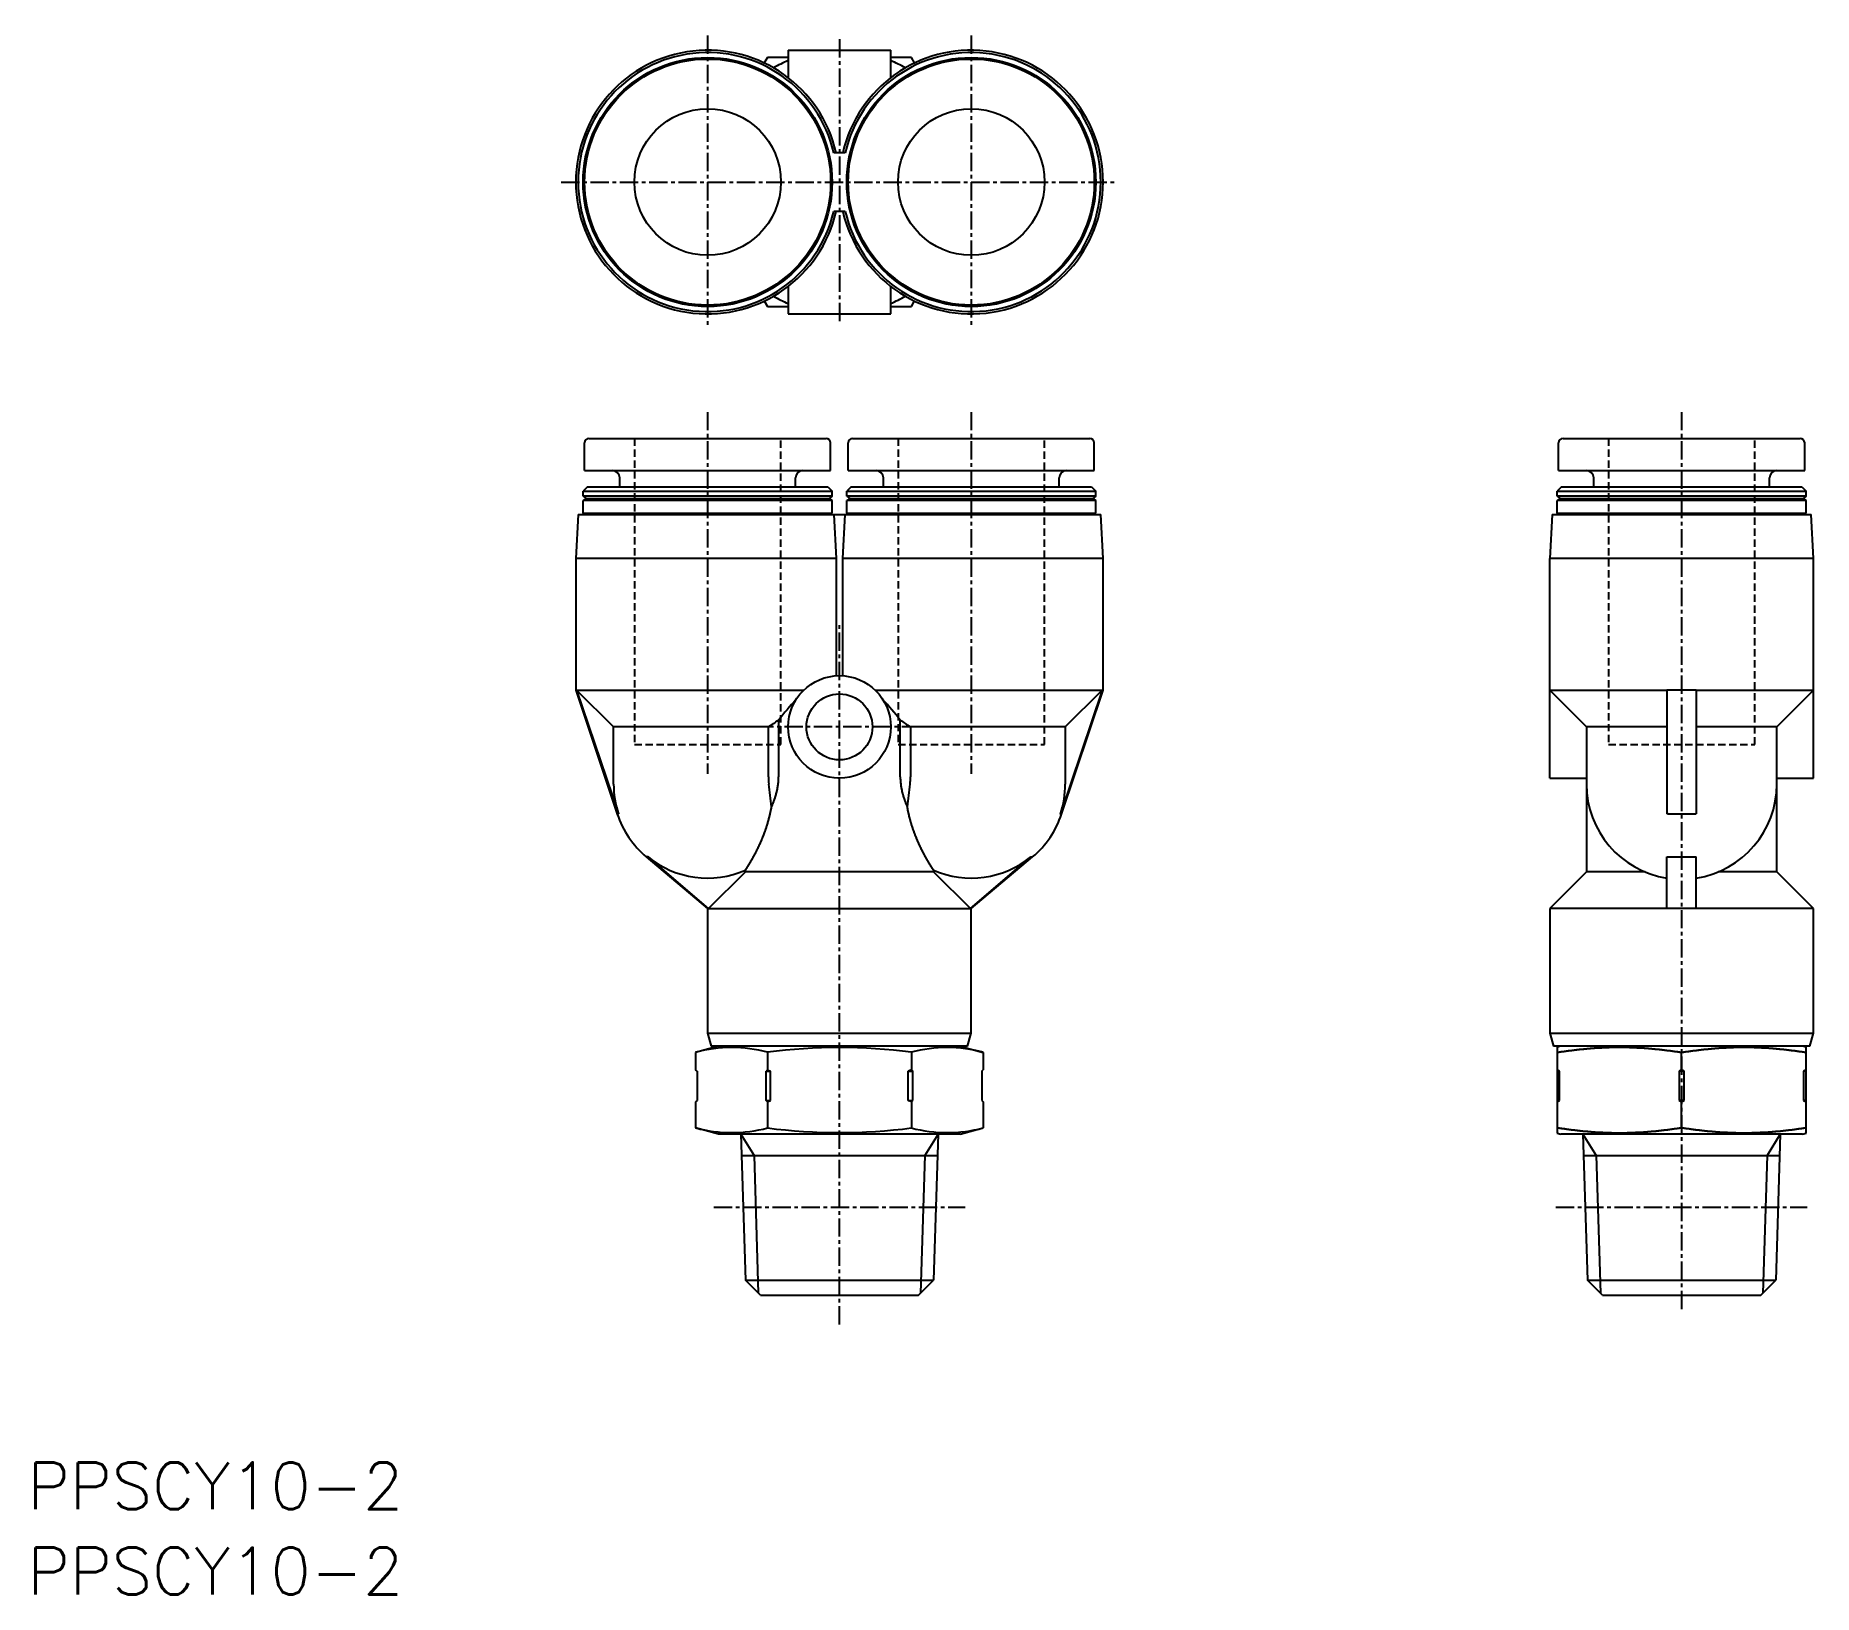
# Model space of a CAD drawing. Extents: x -16 to 106, y -22 to 85.
import ezdxf

# ---------------------------------------------------------------- set-up
doc = ezdxf.new("R2010")
doc.units = 0
doc.linetypes.add('CENTER', pattern=[2, 1.25, -0.25, 0.25, -0.25])
doc.linetypes.add('DASHED', pattern=[0.75, 0.5, -0.25])
doc.layers.get('0').update_dxf_attribs({"linetype": 'CONTINUOUS'})
doc.layers.add('CENTER', color=1, linetype='CENTER')
doc.styles.get("Standard").update_dxf_attribs({"font": 'txt.shx'})

msp = doc.modelspace()

# ---------------------------------------------------------------- texts
at = {"color": 7, "linetype": 'CONTINUOUS'}
for p in [(-16.35, -15.95), (-16.35, -21.77)]:
    msp.add_text('PPSCY10-2', height=3.2, dxfattribs=at).set_placement(p)

# ---------------------------------------------------------------- linework, layer by layer
at = {"color": 7, "linetype": 'CONTINUOUS'}
for p, q in [((34.17, 83.16), (33.95, 82.79)), ((35.58, 83.16), (34.17, 83.16)), ((35.58, 83.66), (42.58, 83.66)), ((35.58, 83.66), (35.58, 81.79)), ((42.58, 81.79), (42.58, 83.66)), ((43.99, 83.16), (42.58, 83.16)), ((44.2, 82.79), (43.99, 83.16)), ((39.47, 76.66), (38.69, 76.66)), ((39.47, 72.66), (38.69, 72.66)), ((35.58, 67.54), (35.58, 65.66)), ((42.58, 65.66), (42.58, 67.54)), ((33.95, 66.54), (34.17, 66.16)), ((34.17, 66.16), (35.58, 66.16)), ((35.58, 65.66), (42.58, 65.66)), ((42.58, 66.16), (43.99, 66.16)), ((43.99, 66.16), (44.2, 66.54)), ((21.98, 57.16), (38.18, 57.16)), ((39.98, 57.16), (56.18, 57.16)), ((88.48, 57.16), (104.68, 57.16)), ((21.68, 54.96), (21.68, 56.86)), ((38.48, 54.96), (38.48, 56.86)), ((39.68, 54.96), (39.68, 56.86)), ((56.48, 54.96), (56.48, 56.86)), ((88.18, 54.96), (88.18, 56.86)), ((104.98, 54.96), (104.98, 56.86)), ((21.68, 54.96), (38.48, 54.96)), ((39.68, 54.96), (56.48, 54.96)), ((88.18, 54.96), (104.98, 54.96)), ((21.88, 53.86), (21.58, 53.56)), ((21.58, 53.21), (21.58, 53.56)), ((21.58, 53.56), (38.58, 53.56)), ((21.88, 53.86), (38.28, 53.86)), ((24.08, 53.86), (24.08, 54.46)), ((36.08, 53.86), (36.08, 54.46)), ((38.28, 53.86), (38.58, 53.56)), ((38.58, 53.21), (38.58, 53.56)), ((39.88, 53.86), (39.58, 53.56)), ((39.58, 53.21), (39.58, 53.56)), ((39.58, 53.56), (56.58, 53.56)), ((39.88, 53.86), (56.28, 53.86)), ((42.08, 53.86), (42.08, 54.46)), ((54.08, 53.86), (54.08, 54.46)), ((56.28, 53.86), (56.58, 53.56)), ((56.58, 53.21), (56.58, 53.56)), ((88.38, 53.86), (88.08, 53.56)), ((88.08, 53.21), (88.08, 53.56)), ((88.08, 53.56), (105.08, 53.56)), ((88.38, 53.86), (104.78, 53.86)), ((90.58, 53.86), (90.58, 54.46)), ((102.58, 53.86), (102.58, 54.46)), ((104.78, 53.86), (105.08, 53.56)), ((105.08, 53.21), (105.08, 53.56)), ((21.58, 53.21), (21.78, 53.06)), ((38.58, 53.21), (21.58, 53.21)), ((21.78, 53.06), (21.58, 52.91)), ((21.58, 52.06), (21.58, 52.91)), ((38.58, 52.91), (21.58, 52.91)), ((21.78, 53.06), (38.38, 53.06)), ((38.58, 53.21), (38.38, 53.06)), ((38.38, 53.06), (38.58, 52.91)), ((38.58, 52.06), (38.58, 52.91)), ((39.58, 53.21), (39.78, 53.06)), ((56.58, 53.21), (39.58, 53.21)), ((39.78, 53.06), (39.58, 52.91)), ((39.58, 52.06), (39.58, 52.91)), ((56.58, 52.91), (39.58, 52.91)), ((39.78, 53.06), (56.38, 53.06)), ((56.58, 53.21), (56.38, 53.06)), ((56.38, 53.06), (56.58, 52.91)), ((56.58, 52.06), (56.58, 52.91)), ((88.08, 53.21), (88.28, 53.06)), ((105.08, 53.21), (88.08, 53.21)), ((88.28, 53.06), (88.08, 52.91)), ((88.08, 52.06), (88.08, 52.91)), ((105.08, 52.91), (88.08, 52.91)), ((88.28, 53.06), (104.88, 53.06)), ((105.08, 53.21), (104.88, 53.06)), ((104.88, 53.06), (105.08, 52.91)), ((105.08, 52.06), (105.08, 52.91)), ((21.24, 51.96), (21.08, 48.96)), ((21.24, 51.96), (56.92, 51.96)), ((21.68, 51.96), (21.58, 52.06)), ((21.58, 52.06), (38.58, 52.06)), ((38.48, 51.96), (38.58, 52.06)), ((38.69, 51.96), (38.85, 48.96)), ((39.3, 48.96), (39.47, 51.96)), ((39.68, 51.96), (39.58, 52.06)), ((39.58, 52.06), (56.58, 52.06)), ((56.48, 51.96), (56.58, 52.06)), ((57.08, 48.96), (56.92, 51.96)), ((87.74, 51.96), (87.58, 48.96)), ((87.74, 51.96), (105.42, 51.96)), ((88.18, 51.96), (88.08, 52.06)), ((88.08, 52.06), (105.08, 52.06)), ((104.98, 51.96), (105.08, 52.06)), ((105.58, 48.96), (105.42, 51.96)), ((21.08, 48.96), (21.08, 39.96)), ((38.85, 48.96), (21.08, 48.96)), ((38.85, 48.96), (38.85, 40.95)), ((57.08, 48.96), (39.3, 48.96)), ((39.3, 40.95), (39.3, 48.96)), ((57.08, 39.96), (57.08, 48.96)), ((105.58, 48.96), (87.58, 48.96)), ((87.58, 33.96), (87.58, 48.96)), ((105.58, 33.96), (105.58, 48.96)), ((21.08, 39.96), (21.13, 39.96)), ((21.08, 39.96), (23.91, 31.51)), ((21.13, 39.96), (36.63, 39.96)), ((21.13, 39.96), (23.66, 37.46)), ((21.13, 39.96), (23.99, 31.52)), ((41.53, 39.96), (57.02, 39.96)), ((57.02, 39.96), (54.17, 31.52)), ((54.24, 31.51), (57.08, 39.96)), ((54.5, 37.46), (57.02, 39.96)), ((57.02, 39.96), (57.08, 39.96)), ((87.58, 39.96), (95.58, 39.96)), ((87.58, 39.96), (90.08, 37.46)), ((95.58, 39.96), (95.58, 31.52)), ((97.58, 39.96), (95.58, 39.96)), ((97.58, 39.96), (97.58, 31.52)), ((97.58, 39.96), (105.58, 39.96)), ((103.08, 37.46), (105.58, 39.96)), ((34.93, 37.93), (34.93, 34.06)), ((43.23, 34.06), (43.23, 37.93)), ((34.23, 37.46), (23.66, 37.46)), ((23.66, 33.56), (23.66, 37.46)), ((34.23, 34.06), (34.23, 37.46)), ((54.5, 37.46), (43.93, 37.46)), ((43.93, 37.46), (43.93, 34.06)), ((54.5, 37.46), (54.5, 33.56)), ((95.58, 37.46), (90.08, 37.46)), ((90.08, 37.46), (90.08, 27.56)), ((103.08, 37.46), (97.58, 37.46)), ((103.08, 27.56), (103.08, 37.46)), ((87.58, 33.96), (90.08, 33.96)), ((103.08, 33.96), (105.58, 33.96)), ((25.89, 28.59), (30.08, 25.06)), ((30.13, 25.06), (26.01, 28.59)), ((48.02, 25.06), (52.15, 28.59)), ((48.08, 25.06), (52.27, 28.59)), ((95.58, 25.06), (95.58, 28.59)), ((97.58, 25.06), (97.58, 28.59)), ((30.13, 25.06), (32.66, 27.56)), ((32.66, 27.56), (32.66, 27.68)), ((45.5, 27.56), (32.66, 27.56)), ((45.5, 27.68), (45.5, 27.56)), ((45.5, 27.56), (48.02, 25.06)), ((90.08, 27.56), (87.58, 25.06)), ((94.08, 27.56), (90.08, 27.56)), ((103.08, 27.56), (99.08, 27.56)), ((105.58, 25.06), (103.08, 27.56)), ((30.08, 25.06), (30.08, 16.56)), ((30.08, 25.06), (48.08, 25.06)), ((48.08, 16.56), (48.08, 25.06)), ((87.58, 25.06), (87.58, 16.56)), ((105.58, 25.06), (87.58, 25.06)), ((105.58, 16.56), (105.58, 25.06)), ((30.08, 16.56), (48.08, 16.56)), ((30.08, 16.56), (30.33, 15.66)), ((47.83, 15.66), (48.08, 16.56)), ((87.58, 16.56), (105.58, 16.56)), ((87.58, 16.56), (87.83, 15.66)), ((105.33, 15.66), (105.58, 16.56)), ((30.83, 15.66), (29.26, 15.24)), ((29.26, 15.24), (29.26, 14.06)), ((47.83, 15.66), (30.33, 15.66)), ((34.17, 15.24), (34.17, 14.06)), ((43.99, 15.24), (43.99, 14.06)), ((47.33, 15.66), (48.89, 15.24)), ((48.89, 15.24), (48.89, 14.06)), ((105.33, 15.66), (87.83, 15.66)), ((88.33, 15.66), (88.08, 15.59)), ((88.08, 15.59), (88.08, 9.73)), ((96.58, 14.06), (96.58, 15.24)), ((105.08, 15.59), (104.83, 15.66)), ((105.08, 9.73), (105.08, 15.59)), ((29.36, 13.96), (29.26, 14.06)), ((29.36, 13.96), (29.36, 11.96)), ((34.17, 14.06), (34.07, 13.96)), ((34.07, 11.96), (34.07, 13.96)), ((34.07, 13.96), (34.37, 13.96)), ((34.17, 14.06), (34.37, 13.96)), ((34.37, 11.96), (34.37, 13.96)), ((43.99, 14.06), (43.78, 13.96)), ((43.78, 11.96), (43.78, 13.96)), ((43.78, 13.96), (44.09, 13.96)), ((43.99, 14.06), (44.09, 13.96)), ((44.09, 11.96), (44.09, 13.96)), ((48.79, 13.96), (48.89, 14.06)), ((48.79, 13.96), (48.79, 11.96)), ((88.25, 13.96), (88.08, 14.06)), ((88.25, 13.96), (88.08, 13.96)), ((88.25, 11.96), (88.25, 13.96)), ((96.58, 14.06), (96.4, 13.96)), ((96.75, 13.96), (96.4, 13.96)), ((96.4, 13.96), (96.4, 11.96)), ((96.75, 13.96), (96.58, 14.06)), ((96.75, 11.96), (96.75, 13.96)), ((105.08, 14.06), (104.9, 13.96)), ((104.9, 13.96), (104.9, 11.96)), ((105.08, 13.96), (104.9, 13.96)), ((29.36, 11.96), (29.26, 11.86)), ((29.26, 11.86), (29.26, 10.08)), ((34.17, 11.86), (34.07, 11.96)), ((34.07, 11.96), (34.37, 11.96)), ((34.17, 11.86), (34.37, 11.96)), ((34.17, 11.86), (34.17, 10.08)), ((43.99, 11.86), (43.78, 11.96)), ((43.78, 11.96), (44.09, 11.96)), ((43.99, 11.86), (44.09, 11.96)), ((43.99, 11.86), (43.99, 10.08)), ((48.79, 11.96), (48.89, 11.86)), ((48.89, 11.86), (48.89, 10.08)), ((88.08, 11.86), (88.25, 11.96)), ((88.25, 11.96), (88.08, 11.96)), ((96.75, 11.96), (96.4, 11.96)), ((96.4, 11.96), (96.58, 11.86)), ((96.58, 11.86), (96.75, 11.96)), ((96.58, 10.08), (96.58, 11.86)), ((104.9, 11.96), (105.08, 11.86)), ((105.08, 11.96), (104.9, 11.96)), ((30.83, 9.66), (29.26, 10.08)), ((47.33, 9.66), (48.89, 10.08)), ((88.08, 9.73), (88.33, 9.66)), ((104.83, 9.66), (105.08, 9.73)), ((47.33, 9.66), (30.83, 9.66)), ((32.34, 9.66), (32.66, -0.32)), ((45.81, 9.66), (45.5, -0.32)), ((104.83, 9.66), (88.33, 9.66)), ((89.84, 9.66), (90.16, -0.32)), ((103.31, 9.66), (103, -0.32)), ((32.39, 8.21), (45.77, 8.21)), ((89.89, 8.21), (103.27, 8.21)), ((33.68, -1.34), (32.66, -0.32)), ((32.66, -0.32), (45.5, -0.32)), ((44.48, -1.34), (45.5, -0.32)), ((90.16, -0.32), (103, -0.32)), ((91.18, -1.34), (90.16, -0.32)), ((101.98, -1.34), (103, -0.32)), ((33.68, -1.34), (44.48, -1.34)), ((91.18, -1.34), (101.98, -1.34))]:
    msp.add_line(p, q, dxfattribs=at)
at = {"color": 3, "linetype": 'DASHED'}
for p, q in [((25.08, 57.16), (25.08, 36.26)), ((35.08, 36.26), (35.08, 57.16)), ((43.08, 57.16), (43.08, 36.26)), ((53.08, 36.26), (53.08, 57.16)), ((91.58, 57.16), (91.58, 36.26)), ((101.58, 36.26), (101.58, 57.16)), ((36.11, 39.31), (36.11, 39.32)), ((42.04, 39.32), (42.08, 39.26)), ((25.08, 36.26), (35.08, 36.26)), ((43.08, 36.26), (53.08, 36.26)), ((91.58, 36.26), (101.58, 36.26)), ((39.08, 33.96), (38.98, 33.96))]:
    msp.add_line(p, q, dxfattribs=at)
at = {"color": 3, "linetype": 'CONTINUOUS'}
for p, q in [((32.34, 9.66), (33.25, 8.21)), ((45.81, 9.66), (44.91, 8.21)), ((89.84, 9.66), (90.75, 8.21)), ((103.31, 9.66), (102.41, 8.21)), ((33.25, 8.21), (33.54, -1.2)), ((44.91, 8.21), (44.62, -1.2)), ((90.75, 8.21), (91.04, -1.2)), ((102.41, 8.21), (102.12, -1.2))]:
    msp.add_line(p, q, dxfattribs=at)
at = {"color": 7}
for points in [[(34.44, 32.01, 0), (34.45, 32.01, 0), (34.45, 32.01, 0), (34.45, 32.02, 0), (34.45, 32.02, 0), (34.45, 32.02, 0), (34.45, 32.02, 0), (34.45, 32.03, 0), (34.46, 32.03, 0), (34.46, 32.03, 0), (34.46, 32.04, 0), (34.46, 32.04, 0), (34.46, 32.04, 0), (34.46, 32.05, 0), (34.46, 32.05, 0), (34.47, 32.05, 0), (34.47, 32.06, 0), (34.47, 32.06, 0), (34.47, 32.06, 0), (34.47, 32.07, 0), (34.47, 32.07, 0), (34.47, 32.07, 0), (34.48, 32.08, 0), (34.48, 32.08, 0), (34.48, 32.08, 0), (34.48, 32.09, 0), (34.48, 32.09, 0), (34.48, 32.09, 0), (34.48, 32.1, 0), (34.48, 32.1, 0), (34.49, 32.1, 0), (34.49, 32.11, 0), (34.49, 32.11, 0), (34.49, 32.11, 0), (34.49, 32.11, 0), (34.49, 32.12, 0), (34.49, 32.12, 0), (34.5, 32.12, 0), (34.5, 32.13, 0), (34.5, 32.13, 0), (34.5, 32.13, 0), (34.5, 32.14, 0), (34.5, 32.14, 0), (34.5, 32.14, 0), (34.51, 32.15, 0), (34.51, 32.15, 0), (34.51, 32.15, 0), (34.51, 32.16, 0), (34.51, 32.16, 0), (34.51, 32.16, 0), (34.51, 32.17, 0), (34.51, 32.17, 0), (34.52, 32.17, 0), (34.52, 32.18, 0), (34.52, 32.18, 0), (34.52, 32.18, 0), (34.52, 32.19, 0), (34.52, 32.19, 0), (34.52, 32.19, 0), (34.53, 32.2, 0), (34.53, 32.2, 0), (34.53, 32.2, 0), (34.53, 32.21, 0), (34.53, 32.21, 0), (34.53, 32.21, 0), (34.53, 32.22, 0), (34.53, 32.22, 0), (34.54, 32.22, 0), (34.54, 32.22, 0), (34.54, 32.23, 0), (34.54, 32.23, 0), (34.54, 32.23, 0), (34.54, 32.24, 0), (34.54, 32.24, 0), (34.55, 32.24, 0), (34.55, 32.25, 0), (34.55, 32.25, 0), (34.55, 32.25, 0), (34.55, 32.26, 0), (34.55, 32.26, 0), (34.55, 32.26, 0), (34.55, 32.27, 0), (34.56, 32.27, 0), (34.56, 32.27, 0), (34.56, 32.28, 0), (34.56, 32.28, 0), (34.56, 32.28, 0), (34.56, 32.29, 0), (34.56, 32.29, 0), (34.56, 32.29, 0), (34.57, 32.3, 0), (34.57, 32.3, 0), (34.57, 32.3, 0), (34.57, 32.31, 0), (34.57, 32.31, 0), (34.57, 32.31, 0), (34.57, 32.32, 0), (34.57, 32.32, 0), (34.58, 32.32, 0), (34.58, 32.33, 0), (34.58, 32.33, 0), (34.58, 32.33, 0), (34.58, 32.34, 0), (34.58, 32.34, 0), (34.58, 32.34, 0), (34.58, 32.35, 0), (34.59, 32.35, 0), (34.59, 32.35, 0), (34.59, 32.36, 0), (34.59, 32.36, 0), (34.59, 32.36, 0), (34.59, 32.37, 0), (34.59, 32.37, 0), (34.59, 32.37, 0), (34.6, 32.38, 0), (34.6, 32.38, 0), (34.6, 32.38, 0), (34.6, 32.38, 0), (34.6, 32.39, 0), (34.6, 32.39, 0), (34.6, 32.39, 0), (34.6, 32.4, 0), (34.61, 32.4, 0), (34.61, 32.4, 0), (34.61, 32.41, 0), (34.61, 32.41, 0), (34.61, 32.41, 0), (34.61, 32.42, 0), (34.61, 32.42, 0), (34.61, 32.42, 0), (34.62, 32.43, 0), (34.62, 32.43, 0), (34.62, 32.43, 0), (34.62, 32.44, 0), (34.62, 32.44, 0), (34.62, 32.44, 0), (34.62, 32.45, 0), (34.62, 32.45, 0), (34.62, 32.45, 0), (34.63, 32.46, 0), (34.63, 32.46, 0), (34.63, 32.46, 0), (34.63, 32.47, 0), (34.63, 32.47, 0), (34.63, 32.47, 0), (34.63, 32.48, 0), (34.63, 32.48, 0), (34.64, 32.48, 0), (34.64, 32.49, 0), (34.64, 32.49, 0), (34.64, 32.49, 0), (34.64, 32.5, 0), (34.64, 32.5, 0), (34.64, 32.5, 0), (34.64, 32.51, 0), (34.65, 32.51, 0), (34.65, 32.51, 0), (34.65, 32.52, 0), (34.65, 32.52, 0), (34.65, 32.52, 0), (34.65, 32.53, 0), (34.65, 32.53, 0), (34.65, 32.53, 0), (34.65, 32.54, 0), (34.66, 32.54, 0), (34.66, 32.54, 0), (34.66, 32.55, 0), (34.66, 32.55, 0), (34.66, 32.55, 0), (34.66, 32.56, 0), (34.66, 32.56, 0), (34.66, 32.56, 0), (34.66, 32.57, 0), (34.67, 32.57, 0), (34.67, 32.57, 0), (34.67, 32.58, 0), (34.67, 32.58, 0), (34.67, 32.58, 0), (34.67, 32.59, 0), (34.67, 32.59, 0), (34.67, 32.59, 0), (34.67, 32.6, 0), (34.68, 32.6, 0), (34.68, 32.6, 0), (34.68, 32.61, 0), (34.68, 32.61, 0), (34.68, 32.61, 0), (34.68, 32.62, 0), (34.68, 32.62, 0), (34.68, 32.62, 0), (34.68, 32.63, 0), (34.69, 32.63, 0), (34.69, 32.63, 0), (34.69, 32.64, 0), (34.69, 32.64, 0), (34.69, 32.64, 0), (34.69, 32.65, 0), (34.69, 32.65, 0), (34.69, 32.65, 0), (34.69, 32.66, 0), (34.7, 32.66, 0), (34.7, 32.66, 0), (34.7, 32.67, 0), (34.7, 32.67, 0), (34.7, 32.67, 0), (34.7, 32.68, 0), (34.7, 32.68, 0), (34.7, 32.68, 0), (34.7, 32.69, 0), (34.7, 32.69, 0), (34.71, 32.69, 0), (34.71, 32.7, 0), (34.71, 32.7, 0), (34.71, 32.7, 0), (34.71, 32.71, 0), (34.71, 32.71, 0), (34.71, 32.71, 0), (34.71, 32.72, 0), (34.71, 32.72, 0), (34.72, 32.72, 0), (34.72, 32.73, 0), (34.72, 32.73, 0), (34.72, 32.73, 0), (34.72, 32.74, 0), (34.72, 32.74, 0), (34.72, 32.74, 0), (34.72, 32.75, 0), (34.72, 32.75, 0), (34.72, 32.75, 0), (34.73, 32.76, 0), (34.73, 32.76, 0), (34.73, 32.76, 0), (34.73, 32.77, 0), (34.73, 32.77, 0), (34.73, 32.77, 0), (34.73, 32.78, 0), (34.73, 32.78, 0), (34.73, 32.78, 0), (34.73, 32.79, 0), (34.74, 32.79, 0), (34.74, 32.79, 0), (34.74, 32.8, 0), (34.74, 32.8, 0), (34.74, 32.8, 0), (34.74, 32.81, 0), (34.74, 32.81, 0), (34.74, 32.81, 0), (34.74, 32.82, 0), (34.74, 32.82, 0), (34.74, 32.82, 0), (34.75, 32.83, 0), (34.75, 32.83, 0), (34.75, 32.83, 0), (34.75, 32.84, 0), (34.75, 32.84, 0), (34.75, 32.84, 0), (34.75, 32.85, 0), (34.75, 32.85, 0), (34.75, 32.85, 0), (34.75, 32.86, 0), (34.76, 32.86, 0), (34.76, 32.86, 0), (34.76, 32.87, 0), (34.76, 32.87, 0), (34.76, 32.87, 0), (34.76, 32.88, 0), (34.76, 32.88, 0), (34.76, 32.88, 0), (34.76, 32.89, 0), (34.76, 32.89, 0), (34.76, 32.9, 0), (34.77, 32.9, 0), (34.77, 32.9, 0), (34.77, 32.91, 0), (34.77, 32.91, 0), (34.77, 32.91, 0), (34.77, 32.92, 0), (34.77, 32.92, 0), (34.77, 32.92, 0), (34.77, 32.93, 0), (34.77, 32.93, 0), (34.77, 32.93, 0), (34.78, 32.94, 0), (34.78, 32.94, 0), (34.78, 32.94, 0), (34.78, 32.95, 0), (34.78, 32.95, 0), (34.78, 32.95, 0), (34.78, 32.96, 0), (34.78, 32.96, 0), (34.78, 32.96, 0), (34.78, 32.97, 0), (34.78, 32.97, 0), (34.78, 32.97, 0), (34.79, 32.98, 0), (34.79, 32.98, 0), (34.79, 32.98, 0), (34.79, 32.99, 0), (34.79, 32.99, 0), (34.79, 32.99, 0), (34.79, 33, 0), (34.79, 33, 0), (34.79, 33, 0), (34.79, 33.01, 0), (34.79, 33.01, 0), (34.8, 33.01, 0), (34.8, 33.02, 0), (34.8, 33.02, 0), (34.8, 33.02, 0), (34.8, 33.03, 0), (34.8, 33.03, 0), (34.8, 33.03, 0), (34.8, 33.04, 0), (34.8, 33.04, 0), (34.8, 33.04, 0), (34.8, 33.05, 0), (34.8, 33.05, 0), (34.8, 33.05, 0), (34.81, 33.06, 0), (34.81, 33.06, 0), (34.81, 33.07, 0), (34.81, 33.07, 0), (34.81, 33.07, 0), (34.81, 33.08, 0), (34.81, 33.08, 0), (34.81, 33.08, 0), (34.81, 33.09, 0), (34.81, 33.09, 0), (34.81, 33.09, 0), (34.81, 33.1, 0), (34.82, 33.1, 0), (34.82, 33.1, 0), (34.82, 33.11, 0), (34.82, 33.11, 0), (34.82, 33.11, 0), (34.82, 33.12, 0), (34.82, 33.12, 0), (34.82, 33.12, 0), (34.82, 33.13, 0), (34.82, 33.13, 0), (34.82, 33.13, 0), (34.82, 33.14, 0), (34.82, 33.14, 0), (34.83, 33.14, 0), (34.83, 33.15, 0), (34.83, 33.15, 0), (34.83, 33.15, 0), (34.83, 33.16, 0), (34.83, 33.16, 0), (34.83, 33.16, 0), (34.83, 33.17, 0), (34.83, 33.17, 0), (34.83, 33.17, 0), (34.83, 33.18, 0), (34.83, 33.18, 0), (34.83, 33.19, 0), (34.83, 33.19, 0), (34.84, 33.19, 0), (34.84, 33.2, 0), (34.84, 33.2, 0), (34.84, 33.2, 0), (34.84, 33.21, 0), (34.84, 33.21, 0), (34.84, 33.21, 0), (34.84, 33.22, 0), (34.84, 33.22, 0), (34.84, 33.22, 0), (34.84, 33.23, 0), (34.84, 33.23, 0), (34.84, 33.23, 0), (34.84, 33.24, 0), (34.84, 33.24, 0), (34.85, 33.24, 0), (34.85, 33.25, 0), (34.85, 33.25, 0), (34.85, 33.25, 0), (34.85, 33.26, 0), (34.85, 33.26, 0), (34.85, 33.26, 0), (34.85, 33.27, 0), (34.85, 33.27, 0), (34.85, 33.27, 0), (34.85, 33.28, 0), (34.85, 33.28, 0), (34.85, 33.28, 0), (34.85, 33.29, 0), (34.85, 33.29, 0), (34.86, 33.3, 0), (34.86, 33.3, 0), (34.86, 33.3, 0), (34.86, 33.31, 0), (34.86, 33.31, 0), (34.86, 33.31, 0), (34.86, 33.32, 0), (34.86, 33.32, 0), (34.86, 33.32, 0), (34.86, 33.33, 0), (34.86, 33.33, 0), (34.86, 33.33, 0), (34.86, 33.34, 0), (34.86, 33.34, 0), (34.86, 33.34, 0), (34.86, 33.35, 0), (34.86, 33.35, 0), (34.87, 33.35, 0), (34.87, 33.36, 0), (34.87, 33.36, 0), (34.87, 33.36, 0), (34.87, 33.37, 0), (34.87, 33.37, 0), (34.87, 33.37, 0), (34.87, 33.38, 0), (34.87, 33.38, 0), (34.87, 33.38, 0), (34.87, 33.39, 0), (34.87, 33.39, 0), (34.87, 33.4, 0), (34.87, 33.4, 0), (34.87, 33.4, 0), (34.87, 33.41, 0), (34.87, 33.41, 0), (34.87, 33.41, 0), (34.88, 33.42, 0), (34.88, 33.42, 0), (34.88, 33.42, 0), (34.88, 33.43, 0), (34.88, 33.43, 0), (34.88, 33.43, 0), (34.88, 33.44, 0), (34.88, 33.44, 0), (34.88, 33.44, 0), (34.88, 33.45, 0), (34.88, 33.45, 0), (34.88, 33.45, 0), (34.88, 33.46, 0), (34.88, 33.46, 0), (34.88, 33.46, 0), (34.88, 33.47, 0), (34.88, 33.47, 0), (34.88, 33.48, 0), (34.88, 33.48, 0), (34.89, 33.48, 0), (34.89, 33.49, 0), (34.89, 33.49, 0), (34.89, 33.49, 0), (34.89, 33.5, 0), (34.89, 33.5, 0), (34.89, 33.5, 0), (34.89, 33.51, 0), (34.89, 33.51, 0), (34.89, 33.51, 0), (34.89, 33.52, 0), (34.89, 33.52, 0), (34.89, 33.52, 0), (34.89, 33.53, 0), (34.89, 33.53, 0), (34.89, 33.53, 0), (34.89, 33.54, 0), (34.89, 33.54, 0), (34.89, 33.54, 0), (34.89, 33.55, 0), (34.89, 33.55, 0), (34.89, 33.55, 0), (34.9, 33.56, 0), (34.9, 33.56, 0), (34.9, 33.57, 0), (34.9, 33.57, 0), (34.9, 33.57, 0), (34.9, 33.58, 0), (34.9, 33.58, 0), (34.9, 33.58, 0), (34.9, 33.59, 0), (34.9, 33.59, 0), (34.9, 33.59, 0), (34.9, 33.6, 0), (34.9, 33.6, 0), (34.9, 33.6, 0), (34.9, 33.61, 0), (34.9, 33.61, 0), (34.9, 33.61, 0), (34.9, 33.62, 0), (34.9, 33.62, 0), (34.9, 33.62, 0), (34.9, 33.63, 0), (34.9, 33.63, 0), (34.9, 33.64, 0), (34.9, 33.64, 0), (34.9, 33.64, 0), (34.9, 33.65, 0), (34.9, 33.65, 0), (34.91, 33.65, 0), (34.91, 33.66, 0), (34.91, 33.66, 0), (34.91, 33.66, 0), (34.91, 33.67, 0), (34.91, 33.67, 0), (34.91, 33.67, 0), (34.91, 33.68, 0), (34.91, 33.68, 0), (34.91, 33.68, 0), (34.91, 33.69, 0), (34.91, 33.69, 0), (34.91, 33.69, 0), (34.91, 33.7, 0), (34.91, 33.7, 0), (34.91, 33.7, 0), (34.91, 33.71, 0), (34.91, 33.71, 0), (34.91, 33.72, 0), (34.91, 33.72, 0), (34.91, 33.72, 0), (34.91, 33.73, 0), (34.91, 33.73, 0), (34.91, 33.73, 0), (34.91, 33.74, 0), (34.91, 33.74, 0), (34.91, 33.74, 0), (34.91, 33.75, 0), (34.91, 33.75, 0), (34.91, 33.75, 0), (34.91, 33.76, 0), (34.91, 33.76, 0), (34.91, 33.76, 0), (34.91, 33.77, 0), (34.92, 33.77, 0), (34.92, 33.77, 0), (34.92, 33.78, 0), (34.92, 33.78, 0), (34.92, 33.79, 0), (34.92, 33.79, 0), (34.92, 33.79, 0), (34.92, 33.8, 0), (34.92, 33.8, 0), (34.92, 33.8, 0), (34.92, 33.81, 0), (34.92, 33.81, 0), (34.92, 33.81, 0), (34.92, 33.82, 0), (34.92, 33.82, 0), (34.92, 33.82, 0), (34.92, 33.83, 0), (34.92, 33.83, 0), (34.92, 33.83, 0), (34.92, 33.84, 0), (34.92, 33.84, 0), (34.92, 33.84, 0), (34.92, 33.85, 0), (34.92, 33.85, 0), (34.92, 33.86, 0), (34.92, 33.86, 0), (34.92, 33.86, 0), (34.92, 33.87, 0), (34.92, 33.87, 0), (34.92, 33.87, 0), (34.92, 33.88, 0), (34.92, 33.88, 0), (34.92, 33.88, 0), (34.92, 33.89, 0), (34.92, 33.89, 0), (34.92, 33.89, 0), (34.92, 33.9, 0), (34.92, 33.9, 0), (34.92, 33.9, 0), (34.92, 33.91, 0), (34.92, 33.91, 0), (34.92, 33.91, 0), (34.92, 33.92, 0), (34.92, 33.92, 0), (34.92, 33.93, 0), (34.92, 33.93, 0), (34.92, 33.93, 0), (34.92, 33.94, 0), (34.92, 33.94, 0), (34.92, 33.94, 0), (34.92, 33.95, 0), (34.92, 33.95, 0), (34.92, 33.95, 0), (34.92, 33.96, 0), (34.92, 33.96, 0), (34.92, 33.96, 0), (34.92, 33.97, 0), (34.92, 33.97, 0), (34.92, 33.97, 0), (34.92, 33.98, 0), (34.92, 33.98, 0), (34.92, 33.98, 0), (34.92, 33.99, 0), (34.92, 33.99, 0), (34.92, 34, 0), (34.92, 34, 0), (34.92, 34, 0), (34.92, 34.01, 0), (34.93, 34.01, 0), (34.93, 34.01, 0), (34.93, 34.02, 0), (34.93, 34.02, 0), (34.93, 34.02, 0), (34.93, 34.03, 0), (34.93, 34.03, 0), (34.93, 34.03, 0), (34.93, 34.04, 0), (34.93, 34.04, 0), (34.93, 34.04, 0), (34.93, 34.05, 0), (34.93, 34.05, 0), (34.93, 34.06, 0), (34.93, 34.06, 0), (34.93, 34.06, 0)], [(43.23, 34.06, 0), (43.23, 34.06, 0), (43.23, 34.06, 0), (43.23, 34.05, 0), (43.23, 34.05, 0), (43.23, 34.04, 0), (43.23, 34.04, 0), (43.23, 34.04, 0), (43.23, 34.03, 0), (43.23, 34.03, 0), (43.23, 34.03, 0), (43.23, 34.02, 0), (43.23, 34.02, 0), (43.23, 34.02, 0), (43.23, 34.01, 0), (43.23, 34.01, 0), (43.23, 34.01, 0), (43.23, 34, 0), (43.23, 34, 0), (43.23, 34, 0), (43.23, 33.99, 0), (43.23, 33.99, 0), (43.23, 33.98, 0), (43.23, 33.98, 0), (43.23, 33.98, 0), (43.23, 33.97, 0), (43.23, 33.97, 0), (43.23, 33.97, 0), (43.23, 33.96, 0), (43.23, 33.96, 0), (43.23, 33.96, 0), (43.23, 33.95, 0), (43.23, 33.95, 0), (43.23, 33.95, 0), (43.23, 33.94, 0), (43.23, 33.94, 0), (43.23, 33.94, 0), (43.23, 33.93, 0), (43.23, 33.93, 0), (43.23, 33.93, 0), (43.23, 33.92, 0), (43.23, 33.92, 0), (43.23, 33.91, 0), (43.23, 33.91, 0), (43.23, 33.91, 0), (43.23, 33.9, 0), (43.24, 33.9, 0), (43.24, 33.9, 0), (43.24, 33.89, 0), (43.24, 33.89, 0), (43.24, 33.89, 0), (43.24, 33.88, 0), (43.24, 33.88, 0), (43.24, 33.88, 0), (43.24, 33.87, 0), (43.24, 33.87, 0), (43.24, 33.87, 0), (43.24, 33.86, 0), (43.24, 33.86, 0), (43.24, 33.86, 0), (43.24, 33.85, 0), (43.24, 33.85, 0), (43.24, 33.84, 0), (43.24, 33.84, 0), (43.24, 33.84, 0), (43.24, 33.83, 0), (43.24, 33.83, 0), (43.24, 33.83, 0), (43.24, 33.82, 0), (43.24, 33.82, 0), (43.24, 33.82, 0), (43.24, 33.81, 0), (43.24, 33.81, 0), (43.24, 33.81, 0), (43.24, 33.8, 0), (43.24, 33.8, 0), (43.24, 33.8, 0), (43.24, 33.79, 0), (43.24, 33.79, 0), (43.24, 33.79, 0), (43.24, 33.78, 0), (43.24, 33.78, 0), (43.24, 33.77, 0), (43.24, 33.77, 0), (43.24, 33.77, 0), (43.24, 33.76, 0), (43.24, 33.76, 0), (43.24, 33.76, 0), (43.24, 33.75, 0), (43.24, 33.75, 0), (43.24, 33.75, 0), (43.24, 33.74, 0), (43.24, 33.74, 0), (43.24, 33.74, 0), (43.25, 33.73, 0), (43.25, 33.73, 0), (43.25, 33.73, 0), (43.25, 33.72, 0), (43.25, 33.72, 0), (43.25, 33.72, 0), (43.25, 33.71, 0), (43.25, 33.71, 0), (43.25, 33.7, 0), (43.25, 33.7, 0), (43.25, 33.7, 0), (43.25, 33.69, 0), (43.25, 33.69, 0), (43.25, 33.69, 0), (43.25, 33.68, 0), (43.25, 33.68, 0), (43.25, 33.68, 0), (43.25, 33.67, 0), (43.25, 33.67, 0), (43.25, 33.67, 0), (43.25, 33.66, 0), (43.25, 33.66, 0), (43.25, 33.66, 0), (43.25, 33.65, 0), (43.25, 33.65, 0), (43.25, 33.65, 0), (43.25, 33.64, 0), (43.25, 33.64, 0), (43.25, 33.64, 0), (43.25, 33.63, 0), (43.25, 33.63, 0), (43.26, 33.62, 0), (43.26, 33.62, 0), (43.26, 33.62, 0), (43.26, 33.61, 0), (43.26, 33.61, 0), (43.26, 33.61, 0), (43.26, 33.6, 0), (43.26, 33.6, 0), (43.26, 33.6, 0), (43.26, 33.59, 0), (43.26, 33.59, 0), (43.26, 33.59, 0), (43.26, 33.58, 0), (43.26, 33.58, 0), (43.26, 33.58, 0), (43.26, 33.57, 0), (43.26, 33.57, 0), (43.26, 33.57, 0), (43.26, 33.56, 0), (43.26, 33.56, 0), (43.26, 33.55, 0), (43.26, 33.55, 0), (43.26, 33.55, 0), (43.26, 33.54, 0), (43.26, 33.54, 0), (43.27, 33.54, 0), (43.27, 33.53, 0), (43.27, 33.53, 0), (43.27, 33.53, 0), (43.27, 33.52, 0), (43.27, 33.52, 0), (43.27, 33.52, 0), (43.27, 33.51, 0), (43.27, 33.51, 0), (43.27, 33.51, 0), (43.27, 33.5, 0), (43.27, 33.5, 0), (43.27, 33.5, 0), (43.27, 33.49, 0), (43.27, 33.49, 0), (43.27, 33.49, 0), (43.27, 33.48, 0), (43.27, 33.48, 0), (43.27, 33.48, 0), (43.27, 33.47, 0), (43.27, 33.47, 0), (43.27, 33.46, 0), (43.28, 33.46, 0), (43.28, 33.46, 0), (43.28, 33.45, 0), (43.28, 33.45, 0), (43.28, 33.45, 0), (43.28, 33.44, 0), (43.28, 33.44, 0), (43.28, 33.44, 0), (43.28, 33.43, 0), (43.28, 33.43, 0), (43.28, 33.43, 0), (43.28, 33.42, 0), (43.28, 33.42, 0), (43.28, 33.42, 0), (43.28, 33.41, 0), (43.28, 33.41, 0), (43.28, 33.41, 0), (43.28, 33.4, 0), (43.28, 33.4, 0), (43.29, 33.4, 0), (43.29, 33.39, 0), (43.29, 33.39, 0), (43.29, 33.38, 0), (43.29, 33.38, 0), (43.29, 33.38, 0), (43.29, 33.37, 0), (43.29, 33.37, 0), (43.29, 33.37, 0), (43.29, 33.36, 0), (43.29, 33.36, 0), (43.29, 33.36, 0), (43.29, 33.35, 0), (43.29, 33.35, 0), (43.29, 33.35, 0), (43.29, 33.34, 0), (43.29, 33.34, 0), (43.3, 33.34, 0), (43.3, 33.33, 0), (43.3, 33.33, 0), (43.3, 33.33, 0), (43.3, 33.32, 0), (43.3, 33.32, 0), (43.3, 33.32, 0), (43.3, 33.31, 0), (43.3, 33.31, 0), (43.3, 33.31, 0), (43.3, 33.3, 0), (43.3, 33.3, 0), (43.3, 33.3, 0), (43.3, 33.29, 0), (43.3, 33.29, 0), (43.3, 33.28, 0), (43.3, 33.28, 0), (43.31, 33.28, 0), (43.31, 33.27, 0), (43.31, 33.27, 0), (43.31, 33.27, 0), (43.31, 33.26, 0), (43.31, 33.26, 0), (43.31, 33.26, 0), (43.31, 33.25, 0), (43.31, 33.25, 0), (43.31, 33.25, 0), (43.31, 33.24, 0), (43.31, 33.24, 0), (43.31, 33.24, 0), (43.31, 33.23, 0), (43.31, 33.23, 0), (43.32, 33.23, 0), (43.32, 33.22, 0), (43.32, 33.22, 0), (43.32, 33.22, 0), (43.32, 33.21, 0), (43.32, 33.21, 0), (43.32, 33.21, 0), (43.32, 33.2, 0), (43.32, 33.2, 0), (43.32, 33.2, 0), (43.32, 33.19, 0), (43.32, 33.19, 0), (43.32, 33.19, 0), (43.32, 33.18, 0), (43.33, 33.18, 0), (43.33, 33.17, 0), (43.33, 33.17, 0), (43.33, 33.17, 0), (43.33, 33.16, 0), (43.33, 33.16, 0), (43.33, 33.16, 0), (43.33, 33.15, 0), (43.33, 33.15, 0), (43.33, 33.15, 0), (43.33, 33.14, 0), (43.33, 33.14, 0), (43.33, 33.14, 0), (43.33, 33.13, 0), (43.34, 33.13, 0), (43.34, 33.13, 0), (43.34, 33.12, 0), (43.34, 33.12, 0), (43.34, 33.12, 0), (43.34, 33.11, 0), (43.34, 33.11, 0), (43.34, 33.11, 0), (43.34, 33.1, 0), (43.34, 33.1, 0), (43.34, 33.1, 0), (43.34, 33.09, 0), (43.34, 33.09, 0), (43.35, 33.09, 0), (43.35, 33.08, 0), (43.35, 33.08, 0), (43.35, 33.08, 0), (43.35, 33.07, 0), (43.35, 33.07, 0), (43.35, 33.07, 0), (43.35, 33.06, 0), (43.35, 33.06, 0), (43.35, 33.05, 0), (43.35, 33.05, 0), (43.35, 33.05, 0), (43.35, 33.04, 0), (43.36, 33.04, 0), (43.36, 33.04, 0), (43.36, 33.03, 0), (43.36, 33.03, 0), (43.36, 33.03, 0), (43.36, 33.02, 0), (43.36, 33.02, 0), (43.36, 33.02, 0), (43.36, 33.01, 0), (43.36, 33.01, 0), (43.36, 33.01, 0), (43.36, 33, 0), (43.37, 33, 0), (43.37, 33, 0), (43.37, 32.99, 0), (43.37, 32.99, 0), (43.37, 32.99, 0), (43.37, 32.98, 0), (43.37, 32.98, 0), (43.37, 32.98, 0), (43.37, 32.97, 0), (43.37, 32.97, 0), (43.37, 32.97, 0), (43.38, 32.96, 0), (43.38, 32.96, 0), (43.38, 32.96, 0), (43.38, 32.95, 0), (43.38, 32.95, 0), (43.38, 32.95, 0), (43.38, 32.94, 0), (43.38, 32.94, 0), (43.38, 32.94, 0), (43.38, 32.93, 0), (43.38, 32.93, 0), (43.38, 32.93, 0), (43.39, 32.92, 0), (43.39, 32.92, 0), (43.39, 32.92, 0), (43.39, 32.91, 0), (43.39, 32.91, 0), (43.39, 32.91, 0), (43.39, 32.9, 0), (43.39, 32.9, 0), (43.39, 32.9, 0), (43.39, 32.89, 0), (43.39, 32.89, 0), (43.4, 32.88, 0), (43.4, 32.88, 0), (43.4, 32.88, 0), (43.4, 32.87, 0), (43.4, 32.87, 0), (43.4, 32.87, 0), (43.4, 32.86, 0), (43.4, 32.86, 0), (43.4, 32.86, 0), (43.4, 32.85, 0), (43.41, 32.85, 0), (43.41, 32.85, 0), (43.41, 32.84, 0), (43.41, 32.84, 0), (43.41, 32.84, 0), (43.41, 32.83, 0), (43.41, 32.83, 0), (43.41, 32.83, 0), (43.41, 32.82, 0), (43.41, 32.82, 0), (43.41, 32.82, 0), (43.42, 32.81, 0), (43.42, 32.81, 0), (43.42, 32.81, 0), (43.42, 32.8, 0), (43.42, 32.8, 0), (43.42, 32.8, 0), (43.42, 32.79, 0), (43.42, 32.79, 0), (43.42, 32.79, 0), (43.42, 32.78, 0), (43.43, 32.78, 0), (43.43, 32.78, 0), (43.43, 32.77, 0), (43.43, 32.77, 0), (43.43, 32.77, 0), (43.43, 32.76, 0), (43.43, 32.76, 0), (43.43, 32.76, 0), (43.43, 32.75, 0), (43.43, 32.75, 0), (43.44, 32.75, 0), (43.44, 32.74, 0), (43.44, 32.74, 0), (43.44, 32.74, 0), (43.44, 32.73, 0), (43.44, 32.73, 0), (43.44, 32.73, 0), (43.44, 32.72, 0), (43.44, 32.72, 0), (43.44, 32.72, 0), (43.45, 32.71, 0), (43.45, 32.71, 0), (43.45, 32.71, 0), (43.45, 32.7, 0), (43.45, 32.7, 0), (43.45, 32.7, 0), (43.45, 32.69, 0), (43.45, 32.69, 0), (43.45, 32.69, 0), (43.45, 32.68, 0), (43.46, 32.68, 0), (43.46, 32.68, 0), (43.46, 32.67, 0), (43.46, 32.67, 0), (43.46, 32.67, 0), (43.46, 32.66, 0), (43.46, 32.66, 0), (43.46, 32.66, 0), (43.46, 32.65, 0), (43.47, 32.65, 0), (43.47, 32.65, 0), (43.47, 32.64, 0), (43.47, 32.64, 0), (43.47, 32.64, 0), (43.47, 32.63, 0), (43.47, 32.63, 0), (43.47, 32.63, 0), (43.47, 32.62, 0), (43.48, 32.62, 0), (43.48, 32.62, 0), (43.48, 32.61, 0), (43.48, 32.61, 0), (43.48, 32.61, 0), (43.48, 32.6, 0), (43.48, 32.6, 0), (43.48, 32.6, 0), (43.48, 32.59, 0), (43.49, 32.59, 0), (43.49, 32.59, 0), (43.49, 32.58, 0), (43.49, 32.58, 0), (43.49, 32.58, 0), (43.49, 32.57, 0), (43.49, 32.57, 0), (43.49, 32.57, 0), (43.49, 32.56, 0), (43.5, 32.56, 0), (43.5, 32.56, 0), (43.5, 32.55, 0), (43.5, 32.55, 0), (43.5, 32.55, 0), (43.5, 32.54, 0), (43.5, 32.54, 0), (43.5, 32.54, 0), (43.5, 32.53, 0), (43.51, 32.53, 0), (43.51, 32.53, 0), (43.51, 32.52, 0), (43.51, 32.52, 0), (43.51, 32.52, 0), (43.51, 32.51, 0), (43.51, 32.51, 0), (43.51, 32.51, 0), (43.51, 32.5, 0), (43.52, 32.5, 0), (43.52, 32.5, 0), (43.52, 32.49, 0), (43.52, 32.49, 0), (43.52, 32.49, 0), (43.52, 32.48, 0), (43.52, 32.48, 0), (43.52, 32.48, 0), (43.53, 32.47, 0), (43.53, 32.47, 0), (43.53, 32.47, 0), (43.53, 32.46, 0), (43.53, 32.46, 0), (43.53, 32.46, 0), (43.53, 32.45, 0), (43.53, 32.45, 0), (43.53, 32.45, 0), (43.54, 32.44, 0), (43.54, 32.44, 0), (43.54, 32.44, 0), (43.54, 32.43, 0), (43.54, 32.43, 0), (43.54, 32.43, 0), (43.54, 32.42, 0), (43.54, 32.42, 0), (43.55, 32.42, 0), (43.55, 32.41, 0), (43.55, 32.41, 0), (43.55, 32.41, 0), (43.55, 32.4, 0), (43.55, 32.4, 0), (43.55, 32.4, 0), (43.55, 32.39, 0), (43.56, 32.39, 0), (43.56, 32.39, 0), (43.56, 32.38, 0), (43.56, 32.38, 0), (43.56, 32.38, 0), (43.56, 32.38, 0), (43.56, 32.37, 0), (43.56, 32.37, 0), (43.57, 32.37, 0), (43.57, 32.36, 0), (43.57, 32.36, 0), (43.57, 32.36, 0), (43.57, 32.35, 0), (43.57, 32.35, 0), (43.57, 32.35, 0), (43.57, 32.34, 0), (43.58, 32.34, 0), (43.58, 32.34, 0), (43.58, 32.33, 0), (43.58, 32.33, 0), (43.58, 32.33, 0), (43.58, 32.32, 0), (43.58, 32.32, 0), (43.58, 32.32, 0), (43.59, 32.31, 0), (43.59, 32.31, 0), (43.59, 32.31, 0), (43.59, 32.3, 0), (43.59, 32.3, 0), (43.59, 32.3, 0), (43.59, 32.29, 0), (43.59, 32.29, 0), (43.6, 32.29, 0), (43.6, 32.28, 0), (43.6, 32.28, 0), (43.6, 32.28, 0), (43.6, 32.27, 0), (43.6, 32.27, 0), (43.6, 32.27, 0), (43.6, 32.26, 0), (43.61, 32.26, 0), (43.61, 32.26, 0), (43.61, 32.25, 0), (43.61, 32.25, 0), (43.61, 32.25, 0), (43.61, 32.24, 0), (43.61, 32.24, 0), (43.62, 32.24, 0), (43.62, 32.23, 0), (43.62, 32.23, 0), (43.62, 32.23, 0), (43.62, 32.22, 0), (43.62, 32.22, 0), (43.62, 32.22, 0), (43.62, 32.22, 0), (43.63, 32.21, 0), (43.63, 32.21, 0), (43.63, 32.21, 0), (43.63, 32.2, 0), (43.63, 32.2, 0), (43.63, 32.2, 0), (43.63, 32.19, 0), (43.63, 32.19, 0), (43.64, 32.19, 0), (43.64, 32.18, 0), (43.64, 32.18, 0), (43.64, 32.18, 0), (43.64, 32.17, 0), (43.64, 32.17, 0), (43.64, 32.17, 0), (43.65, 32.16, 0), (43.65, 32.16, 0), (43.65, 32.16, 0), (43.65, 32.15, 0), (43.65, 32.15, 0), (43.65, 32.15, 0), (43.65, 32.14, 0), (43.66, 32.14, 0), (43.66, 32.14, 0), (43.66, 32.13, 0), (43.66, 32.13, 0), (43.66, 32.13, 0), (43.66, 32.12, 0), (43.66, 32.12, 0), (43.66, 32.12, 0), (43.67, 32.11, 0), (43.67, 32.11, 0), (43.67, 32.11, 0), (43.67, 32.11, 0), (43.67, 32.1, 0), (43.67, 32.1, 0), (43.67, 32.1, 0), (43.68, 32.09, 0), (43.68, 32.09, 0), (43.68, 32.09, 0), (43.68, 32.08, 0), (43.68, 32.08, 0), (43.68, 32.08, 0), (43.68, 32.07, 0), (43.69, 32.07, 0), (43.69, 32.07, 0), (43.69, 32.06, 0), (43.69, 32.06, 0), (43.69, 32.06, 0), (43.69, 32.05, 0), (43.69, 32.05, 0), (43.7, 32.05, 0), (43.7, 32.04, 0), (43.7, 32.04, 0), (43.7, 32.04, 0), (43.7, 32.03, 0), (43.7, 32.03, 0), (43.7, 32.03, 0), (43.7, 32.02, 0), (43.71, 32.02, 0), (43.71, 32.02, 0), (43.71, 32.02, 0), (43.71, 32.01, 0), (43.71, 32.01, 0), (43.71, 32.01, 0)], [(32.66, 27.68, 0), (32.66, 27.68, 0), (32.66, 27.69, 0), (32.66, 27.69, 0), (32.66, 27.69, 0), (32.67, 27.7, 0), (32.67, 27.7, 0), (32.67, 27.7, 0), (32.67, 27.71, 0), (32.68, 27.71, 0), (32.68, 27.71, 0), (32.68, 27.72, 0), (32.68, 27.72, 0), (32.68, 27.72, 0), (32.69, 27.73, 0), (32.69, 27.73, 0), (32.69, 27.73, 0), (32.69, 27.74, 0), (32.7, 27.74, 0), (32.7, 27.74, 0), (32.7, 27.75, 0), (32.7, 27.75, 0), (32.7, 27.75, 0), (32.71, 27.76, 0), (32.71, 27.76, 0), (32.71, 27.76, 0), (32.71, 27.77, 0), (32.71, 27.77, 0), (32.72, 27.77, 0), (32.72, 27.78, 0), (32.72, 27.78, 0), (32.72, 27.78, 0), (32.73, 27.79, 0), (32.73, 27.79, 0), (32.73, 27.79, 0), (32.73, 27.8, 0), (32.73, 27.8, 0), (32.74, 27.8, 0), (32.74, 27.81, 0), (32.74, 27.81, 0), (32.74, 27.81, 0), (32.74, 27.82, 0), (32.75, 27.82, 0), (32.75, 27.82, 0), (32.75, 27.83, 0), (32.75, 27.83, 0), (32.76, 27.83, 0), (32.76, 27.84, 0), (32.76, 27.84, 0), (32.76, 27.84, 0), (32.76, 27.85, 0), (32.77, 27.85, 0), (32.77, 27.85, 0), (32.77, 27.86, 0), (32.77, 27.86, 0), (32.77, 27.86, 0), (32.78, 27.87, 0), (32.78, 27.87, 0), (32.78, 27.87, 0), (32.78, 27.88, 0), (32.79, 27.88, 0), (32.79, 27.88, 0), (32.79, 27.89, 0), (32.79, 27.89, 0), (32.79, 27.89, 0), (32.8, 27.9, 0), (32.8, 27.9, 0), (32.8, 27.9, 0), (32.8, 27.91, 0), (32.8, 27.91, 0), (32.81, 27.91, 0), (32.81, 27.92, 0), (32.81, 27.92, 0), (32.81, 27.92, 0), (32.81, 27.93, 0), (32.82, 27.93, 0), (32.82, 27.93, 0), (32.82, 27.94, 0), (32.82, 27.94, 0), (32.83, 27.94, 0), (32.83, 27.95, 0), (32.83, 27.95, 0), (32.83, 27.95, 0), (32.83, 27.96, 0), (32.84, 27.96, 0), (32.84, 27.96, 0), (32.84, 27.97, 0), (32.84, 27.97, 0), (32.84, 27.98, 0), (32.85, 27.98, 0), (32.85, 27.98, 0), (32.85, 27.99, 0), (32.85, 27.99, 0), (32.85, 27.99, 0), (32.86, 28, 0), (32.86, 28, 0), (32.86, 28, 0), (32.86, 28.01, 0), (32.87, 28.01, 0), (32.87, 28.01, 0), (32.87, 28.02, 0), (32.87, 28.02, 0), (32.87, 28.02, 0), (32.88, 28.03, 0), (32.88, 28.03, 0), (32.88, 28.03, 0), (32.88, 28.04, 0), (32.88, 28.04, 0), (32.89, 28.04, 0), (32.89, 28.05, 0), (32.89, 28.05, 0), (32.89, 28.05, 0), (32.89, 28.06, 0), (32.9, 28.06, 0), (32.9, 28.06, 0), (32.9, 28.07, 0), (32.9, 28.07, 0), (32.91, 28.07, 0), (32.91, 28.08, 0), (32.91, 28.08, 0), (32.91, 28.08, 0), (32.91, 28.09, 0), (32.92, 28.09, 0), (32.92, 28.09, 0), (32.92, 28.1, 0), (32.92, 28.1, 0), (32.92, 28.1, 0), (32.93, 28.11, 0), (32.93, 28.11, 0), (32.93, 28.11, 0), (32.93, 28.12, 0), (32.93, 28.12, 0), (32.94, 28.12, 0), (32.94, 28.13, 0), (32.94, 28.13, 0), (32.94, 28.13, 0), (32.94, 28.14, 0), (32.95, 28.14, 0), (32.95, 28.14, 0), (32.95, 28.15, 0), (32.95, 28.15, 0), (32.95, 28.16, 0), (32.96, 28.16, 0), (32.96, 28.16, 0), (32.96, 28.17, 0), (32.96, 28.17, 0), (32.96, 28.17, 0), (32.97, 28.18, 0), (32.97, 28.18, 0), (32.97, 28.18, 0), (32.97, 28.19, 0), (32.98, 28.19, 0), (32.98, 28.19, 0), (32.98, 28.2, 0), (32.98, 28.2, 0), (32.98, 28.2, 0), (32.99, 28.21, 0), (32.99, 28.21, 0), (32.99, 28.21, 0), (32.99, 28.22, 0), (32.99, 28.22, 0), (33, 28.22, 0), (33, 28.23, 0), (33, 28.23, 0), (33, 28.23, 0), (33, 28.24, 0), (33.01, 28.24, 0), (33.01, 28.24, 0), (33.01, 28.25, 0), (33.01, 28.25, 0), (33.01, 28.25, 0), (33.02, 28.26, 0), (33.02, 28.26, 0), (33.02, 28.26, 0), (33.02, 28.27, 0), (33.02, 28.27, 0), (33.03, 28.28, 0), (33.03, 28.28, 0), (33.03, 28.28, 0), (33.03, 28.29, 0), (33.03, 28.29, 0), (33.04, 28.29, 0), (33.04, 28.3, 0), (33.04, 28.3, 0), (33.04, 28.3, 0), (33.04, 28.31, 0), (33.05, 28.31, 0), (33.05, 28.31, 0), (33.05, 28.32, 0), (33.05, 28.32, 0), (33.05, 28.32, 0), (33.06, 28.33, 0), (33.06, 28.33, 0), (33.06, 28.33, 0), (33.06, 28.34, 0), (33.06, 28.34, 0), (33.07, 28.34, 0), (33.07, 28.35, 0), (33.07, 28.35, 0), (33.07, 28.35, 0), (33.07, 28.36, 0), (33.08, 28.36, 0), (33.08, 28.36, 0), (33.08, 28.37, 0), (33.08, 28.37, 0), (33.08, 28.38, 0), (33.09, 28.38, 0), (33.09, 28.38, 0), (33.09, 28.39, 0), (33.09, 28.39, 0), (33.09, 28.39, 0), (33.1, 28.4, 0), (33.1, 28.4, 0), (33.1, 28.4, 0), (33.1, 28.41, 0), (33.1, 28.41, 0), (33.11, 28.41, 0), (33.11, 28.42, 0), (33.11, 28.42, 0), (33.11, 28.42, 0), (33.11, 28.43, 0), (33.12, 28.43, 0), (33.12, 28.43, 0), (33.12, 28.44, 0), (33.12, 28.44, 0), (33.12, 28.44, 0), (33.13, 28.45, 0), (33.13, 28.45, 0), (33.13, 28.45, 0), (33.13, 28.46, 0), (33.13, 28.46, 0), (33.14, 28.46, 0), (33.14, 28.47, 0), (33.14, 28.47, 0), (33.14, 28.48, 0), (33.14, 28.48, 0), (33.15, 28.48, 0), (33.15, 28.49, 0), (33.15, 28.49, 0), (33.15, 28.49, 0), (33.15, 28.5, 0), (33.16, 28.5, 0), (33.16, 28.5, 0), (33.16, 28.51, 0), (33.16, 28.51, 0), (33.16, 28.51, 0), (33.16, 28.52, 0), (33.17, 28.52, 0), (33.17, 28.52, 0), (33.17, 28.53, 0), (33.17, 28.53, 0), (33.17, 28.53, 0), (33.18, 28.54, 0), (33.18, 28.54, 0), (33.18, 28.54, 0), (33.18, 28.55, 0), (33.18, 28.55, 0), (33.19, 28.56, 0), (33.19, 28.56, 0), (33.19, 28.56, 0), (33.19, 28.57, 0), (33.19, 28.57, 0), (33.2, 28.57, 0), (33.2, 28.58, 0), (33.2, 28.58, 0), (33.2, 28.58, 0), (33.2, 28.59, 0), (33.21, 28.59, 0), (33.21, 28.59, 0), (33.21, 28.6, 0), (33.21, 28.6, 0), (33.21, 28.6, 0), (33.22, 28.61, 0), (33.22, 28.61, 0), (33.22, 28.61, 0), (33.22, 28.62, 0), (33.22, 28.62, 0), (33.22, 28.63, 0), (33.23, 28.63, 0), (33.23, 28.63, 0), (33.23, 28.64, 0), (33.23, 28.64, 0), (33.23, 28.64, 0), (33.24, 28.65, 0), (33.24, 28.65, 0), (33.24, 28.65, 0), (33.24, 28.66, 0), (33.24, 28.66, 0), (33.25, 28.66, 0), (33.25, 28.67, 0), (33.25, 28.67, 0), (33.25, 28.67, 0), (33.25, 28.68, 0), (33.26, 28.68, 0), (33.26, 28.68, 0), (33.26, 28.69, 0), (33.26, 28.69, 0), (33.26, 28.7, 0), (33.26, 28.7, 0), (33.27, 28.7, 0), (33.27, 28.71, 0), (33.27, 28.71, 0), (33.27, 28.71, 0), (33.27, 28.72, 0), (33.28, 28.72, 0), (33.28, 28.72, 0), (33.28, 28.73, 0), (33.28, 28.73, 0), (33.28, 28.73, 0), (33.29, 28.74, 0), (33.29, 28.74, 0), (33.29, 28.74, 0), (33.29, 28.75, 0), (33.29, 28.75, 0), (33.29, 28.75, 0), (33.3, 28.76, 0), (33.3, 28.76, 0), (33.3, 28.77, 0), (33.3, 28.77, 0), (33.3, 28.77, 0), (33.31, 28.78, 0), (33.31, 28.78, 0), (33.31, 28.78, 0), (33.31, 28.79, 0), (33.31, 28.79, 0), (33.32, 28.79, 0), (33.32, 28.8, 0), (33.32, 28.8, 0), (33.32, 28.8, 0), (33.32, 28.81, 0), (33.32, 28.81, 0), (33.33, 28.81, 0), (33.33, 28.82, 0), (33.33, 28.82, 0), (33.33, 28.83, 0), (33.33, 28.83, 0), (33.34, 28.83, 0), (33.34, 28.84, 0), (33.34, 28.84, 0), (33.34, 28.84, 0), (33.34, 28.85, 0), (33.35, 28.85, 0), (33.35, 28.85, 0), (33.35, 28.86, 0), (33.35, 28.86, 0), (33.35, 28.86, 0), (33.35, 28.87, 0), (33.36, 28.87, 0), (33.36, 28.87, 0), (33.36, 28.88, 0), (33.36, 28.88, 0), (33.36, 28.89, 0), (33.37, 28.89, 0), (33.37, 28.89, 0), (33.37, 28.9, 0), (33.37, 28.9, 0), (33.37, 28.9, 0), (33.37, 28.91, 0), (33.38, 28.91, 0), (33.38, 28.91, 0), (33.38, 28.92, 0), (33.38, 28.92, 0), (33.38, 28.92, 0), (33.39, 28.93, 0), (33.39, 28.93, 0), (33.39, 28.93, 0), (33.39, 28.94, 0), (33.39, 28.94, 0), (33.39, 28.95, 0), (33.4, 28.95, 0), (33.4, 28.95, 0), (33.4, 28.96, 0), (33.4, 28.96, 0), (33.4, 28.96, 0), (33.41, 28.97, 0), (33.41, 28.97, 0), (33.41, 28.97, 0), (33.41, 28.98, 0), (33.41, 28.98, 0), (33.41, 28.98, 0), (33.42, 28.99, 0), (33.42, 28.99, 0), (33.42, 29, 0), (33.42, 29, 0), (33.42, 29, 0), (33.43, 29.01, 0), (33.43, 29.01, 0), (33.43, 29.01, 0), (33.43, 29.02, 0), (33.43, 29.02, 0), (33.43, 29.02, 0), (33.44, 29.03, 0), (33.44, 29.03, 0), (33.44, 29.03, 0), (33.44, 29.04, 0), (33.44, 29.04, 0), (33.45, 29.04, 0), (33.45, 29.05, 0), (33.45, 29.05, 0), (33.45, 29.06, 0), (33.45, 29.06, 0), (33.45, 29.06, 0), (33.46, 29.07, 0), (33.46, 29.07, 0), (33.46, 29.07, 0), (33.46, 29.08, 0), (33.46, 29.08, 0), (33.46, 29.08, 0), (33.47, 29.09, 0), (33.47, 29.09, 0), (33.47, 29.09, 0), (33.47, 29.1, 0), (33.47, 29.1, 0), (33.48, 29.11, 0), (33.48, 29.11, 0), (33.48, 29.11, 0), (33.48, 29.12, 0), (33.48, 29.12, 0), (33.48, 29.12, 0), (33.49, 29.13, 0), (33.49, 29.13, 0), (33.49, 29.13, 0), (33.49, 29.14, 0), (33.49, 29.14, 0), (33.49, 29.14, 0), (33.5, 29.15, 0), (33.5, 29.15, 0), (33.5, 29.16, 0), (33.5, 29.16, 0), (33.5, 29.16, 0), (33.51, 29.17, 0), (33.51, 29.17, 0), (33.51, 29.17, 0), (33.51, 29.18, 0), (33.51, 29.18, 0), (33.51, 29.18, 0), (33.52, 29.19, 0), (33.52, 29.19, 0), (33.52, 29.19, 0), (33.52, 29.2, 0), (33.52, 29.2, 0), (33.52, 29.21, 0), (33.53, 29.21, 0), (33.53, 29.21, 0), (33.53, 29.22, 0), (33.53, 29.22, 0), (33.53, 29.22, 0), (33.53, 29.23, 0), (33.54, 29.23, 0), (33.54, 29.23, 0), (33.54, 29.24, 0), (33.54, 29.24, 0), (33.54, 29.25, 0), (33.55, 29.25, 0), (33.55, 29.25, 0), (33.55, 29.26, 0), (33.55, 29.26, 0), (33.55, 29.26, 0), (33.55, 29.27, 0), (33.56, 29.27, 0), (33.56, 29.27, 0), (33.56, 29.28, 0), (33.56, 29.28, 0), (33.56, 29.28, 0), (33.56, 29.29, 0), (33.57, 29.29, 0), (33.57, 29.3, 0), (33.57, 29.3, 0), (33.57, 29.3, 0), (33.57, 29.31, 0), (33.57, 29.31, 0), (33.58, 29.31, 0), (33.58, 29.32, 0), (33.58, 29.32, 0), (33.58, 29.32, 0), (33.58, 29.33, 0), (33.58, 29.33, 0), (33.59, 29.34, 0), (33.59, 29.34, 0), (33.59, 29.34, 0), (33.59, 29.35, 0), (33.59, 29.35, 0), (33.59, 29.35, 0), (33.6, 29.36, 0), (33.6, 29.36, 0), (33.6, 29.36, 0), (33.6, 29.37, 0), (33.6, 29.37, 0), (33.6, 29.37, 0), (33.61, 29.38, 0), (33.61, 29.38, 0), (33.61, 29.39, 0), (33.61, 29.39, 0), (33.61, 29.39, 0), (33.61, 29.4, 0), (33.62, 29.4, 0), (33.62, 29.4, 0), (33.62, 29.41, 0), (33.62, 29.41, 0), (33.62, 29.41, 0), (33.62, 29.42, 0), (33.63, 29.42, 0), (33.63, 29.43, 0), (33.63, 29.43, 0), (33.63, 29.43, 0), (33.63, 29.44, 0), (33.63, 29.44, 0), (33.64, 29.44, 0), (33.64, 29.45, 0), (33.64, 29.45, 0), (33.64, 29.45, 0), (33.64, 29.46, 0), (33.64, 29.46, 0), (33.65, 29.47, 0), (33.65, 29.47, 0), (33.65, 29.47, 0), (33.65, 29.48, 0), (33.65, 29.48, 0), (33.65, 29.48, 0), (33.66, 29.49, 0), (33.66, 29.49, 0), (33.66, 29.49, 0), (33.66, 29.5, 0), (33.66, 29.5, 0), (33.66, 29.51, 0), (33.67, 29.51, 0), (33.67, 29.51, 0), (33.67, 29.52, 0), (33.67, 29.52, 0), (33.67, 29.52, 0), (33.67, 29.53, 0), (33.68, 29.53, 0), (33.68, 29.53, 0), (33.68, 29.54, 0), (33.68, 29.54, 0), (33.68, 29.55, 0), (33.68, 29.55, 0), (33.69, 29.55, 0), (33.69, 29.56, 0), (33.69, 29.56, 0), (33.69, 29.56, 0), (33.69, 29.57, 0), (33.69, 29.57, 0), (33.7, 29.57, 0), (33.7, 29.58, 0), (33.7, 29.58, 0), (33.7, 29.59, 0), (33.7, 29.59, 0), (33.7, 29.59, 0), (33.7, 29.6, 0), (33.71, 29.6, 0), (33.71, 29.6, 0), (33.71, 29.61, 0), (33.71, 29.61, 0), (33.71, 29.61, 0), (33.71, 29.62, 0), (33.72, 29.62, 0), (33.72, 29.63, 0), (33.72, 29.63, 0), (33.72, 29.63, 0), (33.72, 29.64, 0), (33.72, 29.64, 0), (33.73, 29.64, 0), (33.73, 29.65, 0), (33.73, 29.65, 0), (33.73, 29.65, 0), (33.73, 29.66, 0), (33.73, 29.66, 0), (33.74, 29.67, 0), (33.74, 29.67, 0), (33.74, 29.67, 0), (33.74, 29.68, 0), (33.74, 29.68, 0), (33.74, 29.68, 0), (33.74, 29.69, 0), (33.75, 29.69, 0), (33.75, 29.7, 0), (33.75, 29.7, 0), (33.75, 29.7, 0), (33.75, 29.71, 0), (33.75, 29.71, 0), (33.76, 29.71, 0), (33.76, 29.72, 0), (33.76, 29.72, 0), (33.76, 29.72, 0), (33.76, 29.73, 0), (33.76, 29.73, 0), (33.77, 29.74, 0), (33.77, 29.74, 0), (33.77, 29.74, 0), (33.77, 29.75, 0), (33.77, 29.75, 0), (33.77, 29.75, 0), (33.77, 29.76, 0), (33.78, 29.76, 0), (33.78, 29.76, 0), (33.78, 29.77, 0), (33.78, 29.77, 0), (33.78, 29.78, 0), (33.78, 29.78, 0), (33.79, 29.78, 0), (33.79, 29.79, 0), (33.79, 29.79, 0), (33.79, 29.79, 0), (33.79, 29.8, 0), (33.79, 29.8, 0), (33.79, 29.8, 0), (33.8, 29.81, 0), (33.8, 29.81, 0), (33.8, 29.82, 0), (33.8, 29.82, 0), (33.8, 29.82, 0), (33.8, 29.83, 0), (33.81, 29.83, 0), (33.81, 29.83, 0), (33.81, 29.84, 0), (33.81, 29.84, 0), (33.81, 29.85, 0), (33.81, 29.85, 0), (33.81, 29.85, 0), (33.82, 29.86, 0), (33.82, 29.86, 0), (33.82, 29.86, 0), (33.82, 29.87, 0), (33.82, 29.87, 0), (33.82, 29.88, 0), (33.83, 29.88, 0), (33.83, 29.88, 0), (33.83, 29.89, 0), (33.83, 29.89, 0), (33.83, 29.89, 0), (33.83, 29.9, 0), (33.83, 29.9, 0), (33.84, 29.9, 0), (33.84, 29.91, 0), (33.84, 29.91, 0), (33.84, 29.92, 0), (33.84, 29.92, 0), (33.84, 29.92, 0), (33.84, 29.93, 0), (33.85, 29.93, 0), (33.85, 29.93, 0), (33.85, 29.94, 0), (33.85, 29.94, 0), (33.85, 29.95, 0), (33.85, 29.95, 0), (33.85, 29.95, 0), (33.86, 29.96, 0), (33.86, 29.96, 0), (33.86, 29.96, 0), (33.86, 29.97, 0), (33.86, 29.97, 0), (33.86, 29.97, 0), (33.87, 29.98, 0), (33.87, 29.98, 0), (33.87, 29.99, 0), (33.87, 29.99, 0), (33.87, 29.99, 0), (33.87, 30, 0), (33.87, 30, 0), (33.88, 30, 0), (33.88, 30.01, 0), (33.88, 30.01, 0), (33.88, 30.02, 0), (33.88, 30.02, 0), (33.88, 30.02, 0), (33.88, 30.03, 0), (33.89, 30.03, 0), (33.89, 30.03, 0), (33.89, 30.04, 0), (33.89, 30.04, 0), (33.89, 30.05, 0), (33.89, 30.05, 0), (33.89, 30.05, 0), (33.9, 30.06, 0), (33.9, 30.06, 0), (33.9, 30.06, 0), (33.9, 30.07, 0), (33.9, 30.07, 0), (33.9, 30.07, 0), (33.9, 30.08, 0), (33.91, 30.08, 0), (33.91, 30.09, 0), (33.91, 30.09, 0), (33.91, 30.09, 0), (33.91, 30.1, 0), (33.91, 30.1, 0), (33.91, 30.1, 0), (33.92, 30.11, 0), (33.92, 30.11, 0), (33.92, 30.12, 0), (33.92, 30.12, 0), (33.92, 30.12, 0), (33.92, 30.13, 0), (33.92, 30.13, 0), (33.93, 30.13, 0), (33.93, 30.14, 0), (33.93, 30.14, 0), (33.93, 30.15, 0), (33.93, 30.15, 0), (33.93, 30.15, 0), (33.93, 30.16, 0), (33.94, 30.16, 0), (33.94, 30.16, 0), (33.94, 30.17, 0), (33.94, 30.17, 0), (33.94, 30.18, 0), (33.94, 30.18, 0), (33.94, 30.18, 0), (33.95, 30.19, 0), (33.95, 30.19, 0), (33.95, 30.19, 0), (33.95, 30.2, 0), (33.95, 30.2, 0), (33.95, 30.21, 0), (33.95, 30.21, 0), (33.96, 30.21, 0), (33.96, 30.22, 0), (33.96, 30.22, 0), (33.96, 30.22, 0), (33.96, 30.23, 0), (33.96, 30.23, 0), (33.96, 30.24, 0), (33.97, 30.24, 0), (33.97, 30.24, 0), (33.97, 30.25, 0), (33.97, 30.25, 0), (33.97, 30.25, 0), (33.97, 30.26, 0), (33.97, 30.26, 0), (33.97, 30.27, 0), (33.98, 30.27, 0), (33.98, 30.27, 0), (33.98, 30.28, 0), (33.98, 30.28, 0), (33.98, 30.28, 0), (33.98, 30.29, 0), (33.98, 30.29, 0), (33.99, 30.3, 0), (33.99, 30.3, 0), (33.99, 30.3, 0), (33.99, 30.31, 0), (33.99, 30.31, 0), (33.99, 30.31, 0), (33.99, 30.32, 0), (34, 30.32, 0), (34, 30.32, 0), (34, 30.33, 0), (34, 30.33, 0), (34, 30.34, 0), (34, 30.34, 0), (34, 30.34, 0), (34, 30.35, 0), (34.01, 30.35, 0), (34.01, 30.36, 0), (34.01, 30.36, 0), (34.01, 30.36, 0), (34.01, 30.37, 0), (34.01, 30.37, 0), (34.01, 30.37, 0), (34.02, 30.38, 0), (34.02, 30.38, 0), (34.02, 30.39, 0), (34.02, 30.39, 0), (34.02, 30.39, 0), (34.02, 30.4, 0), (34.02, 30.4, 0), (34.02, 30.4, 0), (34.03, 30.41, 0), (34.03, 30.41, 0), (34.03, 30.42, 0), (34.03, 30.42, 0), (34.03, 30.42, 0), (34.03, 30.43, 0), (34.03, 30.43, 0), (34.04, 30.43, 0), (34.04, 30.44, 0), (34.04, 30.44, 0), (34.04, 30.45, 0), (34.04, 30.45, 0), (34.04, 30.45, 0), (34.04, 30.46, 0), (34.04, 30.46, 0), (34.05, 30.46, 0), (34.05, 30.47, 0), (34.05, 30.47, 0), (34.05, 30.48, 0), (34.05, 30.48, 0), (34.05, 30.48, 0), (34.05, 30.49, 0), (34.05, 30.49, 0), (34.06, 30.49, 0), (34.06, 30.5, 0), (34.06, 30.5, 0), (34.06, 30.51, 0), (34.06, 30.51, 0), (34.06, 30.51, 0), (34.06, 30.52, 0), (34.06, 30.52, 0), (34.07, 30.52, 0), (34.07, 30.53, 0), (34.07, 30.53, 0), (34.07, 30.54, 0), (34.07, 30.54, 0), (34.07, 30.54, 0), (34.07, 30.55, 0), (34.08, 30.55, 0), (34.08, 30.55, 0), (34.08, 30.56, 0), (34.08, 30.56, 0), (34.08, 30.57, 0), (34.08, 30.57, 0), (34.08, 30.57, 0), (34.08, 30.58, 0), (34.09, 30.58, 0), (34.09, 30.58, 0), (34.09, 30.59, 0), (34.09, 30.59, 0), (34.09, 30.6, 0), (34.09, 30.6, 0), (34.09, 30.6, 0), (34.09, 30.61, 0), (34.09, 30.61, 0), (34.1, 30.62, 0), (34.1, 30.62, 0), (34.1, 30.62, 0), (34.1, 30.63, 0), (34.1, 30.63, 0), (34.1, 30.63, 0), (34.1, 30.64, 0), (34.1, 30.64, 0), (34.11, 30.65, 0), (34.11, 30.65, 0), (34.11, 30.65, 0), (34.11, 30.66, 0), (34.11, 30.66, 0), (34.11, 30.66, 0), (34.11, 30.67, 0), (34.11, 30.67, 0), (34.12, 30.68, 0), (34.12, 30.68, 0), (34.12, 30.68, 0), (34.12, 30.69, 0), (34.12, 30.69, 0), (34.12, 30.69, 0), (34.12, 30.7, 0), (34.12, 30.7, 0), (34.13, 30.71, 0), (34.13, 30.71, 0), (34.13, 30.71, 0), (34.13, 30.72, 0), (34.13, 30.72, 0), (34.13, 30.73, 0), (34.13, 30.73, 0), (34.13, 30.73, 0), (34.14, 30.74, 0), (34.14, 30.74, 0), (34.14, 30.74, 0), (34.14, 30.75, 0), (34.14, 30.75, 0), (34.14, 30.76, 0), (34.14, 30.76, 0), (34.14, 30.76, 0), (34.14, 30.77, 0), (34.15, 30.77, 0), (34.15, 30.77, 0), (34.15, 30.78, 0), (34.15, 30.78, 0), (34.15, 30.79, 0), (34.15, 30.79, 0), (34.15, 30.79, 0), (34.15, 30.8, 0), (34.16, 30.8, 0), (34.16, 30.8, 0), (34.16, 30.81, 0), (34.16, 30.81, 0), (34.16, 30.82, 0), (34.16, 30.82, 0), (34.16, 30.82, 0), (34.16, 30.83, 0), (34.16, 30.83, 0), (34.17, 30.84, 0), (34.17, 30.84, 0), (34.17, 30.84, 0), (34.17, 30.85, 0), (34.17, 30.85, 0), (34.17, 30.85, 0), (34.17, 30.86, 0), (34.17, 30.86, 0), (34.17, 30.87, 0), (34.18, 30.87, 0), (34.18, 30.87, 0), (34.18, 30.88, 0), (34.18, 30.88, 0), (34.18, 30.89, 0), (34.18, 30.89, 0), (34.18, 30.89, 0), (34.18, 30.9, 0), (34.19, 30.9, 0), (34.19, 30.9, 0), (34.19, 30.91, 0), (34.19, 30.91, 0), (34.19, 30.92, 0), (34.19, 30.92, 0), (34.19, 30.92, 0), (34.19, 30.93, 0), (34.19, 30.93, 0), (34.2, 30.93, 0), (34.2, 30.94, 0), (34.2, 30.94, 0), (34.2, 30.95, 0), (34.2, 30.95, 0), (34.2, 30.95, 0), (34.2, 30.96, 0), (34.2, 30.96, 0), (34.2, 30.97, 0), (34.21, 30.97, 0), (34.21, 30.97, 0), (34.21, 30.98, 0), (34.21, 30.98, 0), (34.21, 30.98, 0), (34.21, 30.99, 0), (34.21, 30.99, 0), (34.21, 31, 0), (34.21, 31, 0), (34.22, 31, 0), (34.22, 31.01, 0), (34.22, 31.01, 0), (34.22, 31.02, 0), (34.22, 31.02, 0), (34.22, 31.02, 0), (34.22, 31.03, 0), (34.22, 31.03, 0), (34.22, 31.03, 0), (34.22, 31.04, 0), (34.23, 31.04, 0), (34.23, 31.05, 0), (34.23, 31.05, 0), (34.23, 31.05, 0), (34.23, 31.06, 0), (34.23, 31.06, 0), (34.23, 31.07, 0), (34.23, 31.07, 0), (34.23, 31.07, 0), (34.24, 31.08, 0), (34.24, 31.08, 0), (34.24, 31.08, 0), (34.24, 31.09, 0), (34.24, 31.09, 0), (34.24, 31.1, 0), (34.24, 31.1, 0), (34.24, 31.1, 0), (34.24, 31.11, 0), (34.24, 31.11, 0), (34.25, 31.12, 0), (34.25, 31.12, 0), (34.25, 31.12, 0), (34.25, 31.13, 0), (34.25, 31.13, 0), (34.25, 31.13, 0), (34.25, 31.14, 0), (34.25, 31.14, 0), (34.25, 31.15, 0), (34.26, 31.15, 0), (34.26, 31.15, 0), (34.26, 31.16, 0), (34.26, 31.16, 0), (34.26, 31.17, 0), (34.26, 31.17, 0), (34.26, 31.17, 0), (34.26, 31.18, 0), (34.26, 31.18, 0), (34.26, 31.18, 0), (34.27, 31.19, 0), (34.27, 31.19, 0), (34.27, 31.2, 0), (34.27, 31.2, 0), (34.27, 31.2, 0), (34.27, 31.21, 0), (34.27, 31.21, 0), (34.27, 31.22, 0), (34.27, 31.22, 0), (34.27, 31.22, 0), (34.28, 31.23, 0), (34.28, 31.23, 0), (34.28, 31.23, 0), (34.28, 31.24, 0), (34.28, 31.24, 0), (34.28, 31.25, 0), (34.28, 31.25, 0), (34.28, 31.25, 0), (34.28, 31.26, 0), (34.28, 31.26, 0), (34.29, 31.27, 0), (34.29, 31.27, 0), (34.29, 31.27, 0), (34.29, 31.28, 0), (34.29, 31.28, 0), (34.29, 31.28, 0), (34.29, 31.29, 0), (34.29, 31.29, 0), (34.29, 31.3, 0), (34.29, 31.3, 0), (34.3, 31.3, 0), (34.3, 31.31, 0), (34.3, 31.31, 0), (34.3, 31.32, 0), (34.3, 31.32, 0), (34.3, 31.32, 0), (34.3, 31.33, 0), (34.3, 31.33, 0), (34.3, 31.33, 0), (34.3, 31.34, 0), (34.31, 31.34, 0), (34.31, 31.35, 0), (34.31, 31.35, 0), (34.31, 31.35, 0), (34.31, 31.36, 0), (34.31, 31.36, 0), (34.31, 31.37, 0), (34.31, 31.37, 0), (34.31, 31.37, 0), (34.31, 31.38, 0), (34.31, 31.38, 0), (34.32, 31.39, 0), (34.32, 31.39, 0), (34.32, 31.39, 0), (34.32, 31.4, 0), (34.32, 31.4, 0), (34.32, 31.4, 0), (34.32, 31.41, 0), (34.32, 31.41, 0), (34.32, 31.42, 0), (34.32, 31.42, 0), (34.32, 31.42, 0), (34.33, 31.43, 0), (34.33, 31.43, 0), (34.33, 31.44, 0), (34.33, 31.44, 0), (34.33, 31.44, 0), (34.33, 31.45, 0), (34.33, 31.45, 0), (34.33, 31.45, 0), (34.33, 31.46, 0), (34.33, 31.46, 0), (34.33, 31.47, 0), (34.34, 31.47, 0), (34.34, 31.47, 0), (34.34, 31.48, 0), (34.34, 31.48, 0), (34.34, 31.49, 0), (34.34, 31.49, 0), (34.34, 31.49, 0), (34.34, 31.5, 0), (34.34, 31.5, 0), (34.34, 31.51, 0), (34.34, 31.51, 0), (34.35, 31.51, 0), (34.35, 31.52, 0), (34.35, 31.52, 0), (34.35, 31.52, 0), (34.35, 31.53, 0), (34.35, 31.53, 0), (34.35, 31.54, 0), (34.35, 31.54, 0), (34.35, 31.54, 0), (34.35, 31.55, 0), (34.35, 31.55, 0), (34.36, 31.56, 0), (34.36, 31.56, 0), (34.36, 31.56, 0), (34.36, 31.57, 0), (34.36, 31.57, 0), (34.36, 31.58, 0), (34.36, 31.58, 0), (34.36, 31.58, 0), (34.36, 31.59, 0), (34.36, 31.59, 0), (34.36, 31.59, 0), (34.36, 31.6, 0), (34.37, 31.6, 0), (34.37, 31.61, 0), (34.37, 31.61, 0), (34.37, 31.61, 0), (34.37, 31.62, 0), (34.37, 31.62, 0), (34.37, 31.63, 0), (34.37, 31.63, 0), (34.37, 31.63, 0), (34.37, 31.64, 0), (34.37, 31.64, 0), (34.37, 31.65, 0), (34.38, 31.65, 0), (34.38, 31.65, 0), (34.38, 31.66, 0), (34.38, 31.66, 0), (34.38, 31.67, 0), (34.38, 31.67, 0), (34.38, 31.67, 0), (34.38, 31.68, 0), (34.38, 31.68, 0), (34.38, 31.68, 0), (34.38, 31.69, 0), (34.38, 31.69, 0), (34.39, 31.7, 0), (34.39, 31.7, 0), (34.39, 31.7, 0), (34.39, 31.71, 0), (34.39, 31.71, 0), (34.39, 31.72, 0), (34.39, 31.72, 0), (34.39, 31.72, 0), (34.39, 31.73, 0), (34.39, 31.73, 0), (34.39, 31.74, 0), (34.39, 31.74, 0), (34.39, 31.74, 0), (34.4, 31.75, 0), (34.4, 31.75, 0), (34.4, 31.75, 0), (34.4, 31.76, 0), (34.4, 31.76, 0), (34.4, 31.77, 0), (34.4, 31.77, 0), (34.4, 31.77, 0), (34.4, 31.78, 0), (34.4, 31.78, 0), (34.4, 31.79, 0), (34.4, 31.79, 0), (34.41, 31.79, 0), (34.41, 31.8, 0), (34.41, 31.8, 0), (34.41, 31.81, 0), (34.41, 31.81, 0), (34.41, 31.81, 0), (34.41, 31.82, 0), (34.41, 31.82, 0), (34.41, 31.83, 0), (34.41, 31.83, 0), (34.41, 31.83, 0), (34.41, 31.84, 0), (34.41, 31.84, 0), (34.41, 31.84, 0), (34.42, 31.85, 0), (34.42, 31.85, 0), (34.42, 31.86, 0), (34.42, 31.86, 0), (34.42, 31.86, 0), (34.42, 31.87, 0), (34.42, 31.87, 0), (34.42, 31.88, 0), (34.42, 31.88, 0), (34.42, 31.88, 0), (34.42, 31.89, 0), (34.42, 31.89, 0), (34.42, 31.9, 0), (34.43, 31.9, 0), (34.43, 31.9, 0), (34.43, 31.91, 0), (34.43, 31.91, 0), (34.43, 31.92, 0), (34.43, 31.92, 0), (34.43, 31.92, 0), (34.43, 31.93, 0), (34.43, 31.93, 0), (34.43, 31.93, 0), (34.43, 31.94, 0), (34.43, 31.94, 0), (34.43, 31.95, 0), (34.43, 31.95, 0), (34.44, 31.95, 0), (34.44, 31.96, 0), (34.44, 31.96, 0), (34.44, 31.97, 0), (34.44, 31.97, 0), (34.44, 31.97, 0), (34.44, 31.98, 0), (34.44, 31.98, 0), (34.44, 31.99, 0), (34.44, 31.99, 0), (34.44, 31.99, 0), (34.44, 32, 0), (34.44, 32, 0), (34.44, 32.01, 0)], [(45.5, 27.68, 0), (45.5, 27.68, 0), (45.5, 27.69, 0), (45.49, 27.69, 0), (45.49, 27.69, 0), (45.49, 27.7, 0), (45.49, 27.7, 0), (45.49, 27.7, 0), (45.48, 27.71, 0), (45.48, 27.71, 0), (45.48, 27.71, 0), (45.48, 27.72, 0), (45.48, 27.72, 0), (45.47, 27.72, 0), (45.47, 27.73, 0), (45.47, 27.73, 0), (45.47, 27.73, 0), (45.46, 27.74, 0), (45.46, 27.74, 0), (45.46, 27.74, 0), (45.46, 27.75, 0), (45.46, 27.75, 0), (45.45, 27.75, 0), (45.45, 27.76, 0), (45.45, 27.76, 0), (45.45, 27.76, 0), (45.45, 27.77, 0), (45.44, 27.77, 0), (45.44, 27.77, 0), (45.44, 27.78, 0), (45.44, 27.78, 0), (45.43, 27.78, 0), (45.43, 27.79, 0), (45.43, 27.79, 0), (45.43, 27.79, 0), (45.43, 27.8, 0), (45.42, 27.8, 0), (45.42, 27.8, 0), (45.42, 27.81, 0), (45.42, 27.81, 0), (45.41, 27.81, 0), (45.41, 27.82, 0), (45.41, 27.82, 0), (45.41, 27.82, 0), (45.41, 27.83, 0), (45.4, 27.83, 0), (45.4, 27.83, 0), (45.4, 27.84, 0), (45.4, 27.84, 0), (45.4, 27.84, 0), (45.39, 27.85, 0), (45.39, 27.85, 0), (45.39, 27.85, 0), (45.39, 27.86, 0), (45.38, 27.86, 0), (45.38, 27.86, 0), (45.38, 27.87, 0), (45.38, 27.87, 0), (45.38, 27.87, 0), (45.37, 27.88, 0), (45.37, 27.88, 0), (45.37, 27.88, 0), (45.37, 27.89, 0), (45.37, 27.89, 0), (45.36, 27.89, 0), (45.36, 27.9, 0), (45.36, 27.9, 0), (45.36, 27.9, 0), (45.36, 27.91, 0), (45.35, 27.91, 0), (45.35, 27.91, 0), (45.35, 27.92, 0), (45.35, 27.92, 0), (45.34, 27.92, 0), (45.34, 27.93, 0), (45.34, 27.93, 0), (45.34, 27.93, 0), (45.34, 27.94, 0), (45.33, 27.94, 0), (45.33, 27.94, 0), (45.33, 27.95, 0), (45.33, 27.95, 0), (45.33, 27.95, 0), (45.32, 27.96, 0), (45.32, 27.96, 0), (45.32, 27.96, 0), (45.32, 27.97, 0), (45.31, 27.97, 0), (45.31, 27.98, 0), (45.31, 27.98, 0), (45.31, 27.98, 0), (45.31, 27.99, 0), (45.3, 27.99, 0), (45.3, 27.99, 0), (45.3, 28, 0), (45.3, 28, 0), (45.3, 28, 0), (45.29, 28.01, 0), (45.29, 28.01, 0), (45.29, 28.01, 0), (45.29, 28.02, 0), (45.29, 28.02, 0), (45.28, 28.02, 0), (45.28, 28.03, 0), (45.28, 28.03, 0), (45.28, 28.03, 0), (45.28, 28.04, 0), (45.27, 28.04, 0), (45.27, 28.04, 0), (45.27, 28.05, 0), (45.27, 28.05, 0), (45.26, 28.05, 0), (45.26, 28.06, 0), (45.26, 28.06, 0), (45.26, 28.06, 0), (45.26, 28.07, 0), (45.25, 28.07, 0), (45.25, 28.07, 0), (45.25, 28.08, 0), (45.25, 28.08, 0), (45.25, 28.08, 0), (45.24, 28.09, 0), (45.24, 28.09, 0), (45.24, 28.09, 0), (45.24, 28.1, 0), (45.24, 28.1, 0), (45.23, 28.1, 0), (45.23, 28.11, 0), (45.23, 28.11, 0), (45.23, 28.11, 0), (45.23, 28.12, 0), (45.22, 28.12, 0), (45.22, 28.12, 0), (45.22, 28.13, 0), (45.22, 28.13, 0), (45.22, 28.13, 0), (45.21, 28.14, 0), (45.21, 28.14, 0), (45.21, 28.14, 0), (45.21, 28.15, 0), (45.2, 28.15, 0), (45.2, 28.16, 0), (45.2, 28.16, 0), (45.2, 28.16, 0), (45.2, 28.17, 0), (45.19, 28.17, 0), (45.19, 28.17, 0), (45.19, 28.18, 0), (45.19, 28.18, 0), (45.19, 28.18, 0), (45.18, 28.19, 0), (45.18, 28.19, 0), (45.18, 28.19, 0), (45.18, 28.2, 0), (45.18, 28.2, 0), (45.17, 28.2, 0), (45.17, 28.21, 0), (45.17, 28.21, 0), (45.17, 28.21, 0), (45.17, 28.22, 0), (45.16, 28.22, 0), (45.16, 28.22, 0), (45.16, 28.23, 0), (45.16, 28.23, 0), (45.16, 28.23, 0), (45.15, 28.24, 0), (45.15, 28.24, 0), (45.15, 28.24, 0), (45.15, 28.25, 0), (45.15, 28.25, 0), (45.14, 28.25, 0), (45.14, 28.26, 0), (45.14, 28.26, 0), (45.14, 28.26, 0), (45.14, 28.27, 0), (45.13, 28.27, 0), (45.13, 28.28, 0), (45.13, 28.28, 0), (45.13, 28.28, 0), (45.13, 28.29, 0), (45.12, 28.29, 0), (45.12, 28.29, 0), (45.12, 28.3, 0), (45.12, 28.3, 0), (45.12, 28.3, 0), (45.11, 28.31, 0), (45.11, 28.31, 0), (45.11, 28.31, 0), (45.11, 28.32, 0), (45.11, 28.32, 0), (45.1, 28.32, 0), (45.1, 28.33, 0), (45.1, 28.33, 0), (45.1, 28.33, 0), (45.1, 28.34, 0), (45.09, 28.34, 0), (45.09, 28.34, 0), (45.09, 28.35, 0), (45.09, 28.35, 0), (45.09, 28.35, 0), (45.08, 28.36, 0), (45.08, 28.36, 0), (45.08, 28.36, 0), (45.08, 28.37, 0), (45.08, 28.37, 0), (45.07, 28.38, 0), (45.07, 28.38, 0), (45.07, 28.38, 0), (45.07, 28.39, 0), (45.07, 28.39, 0), (45.06, 28.39, 0), (45.06, 28.4, 0), (45.06, 28.4, 0), (45.06, 28.4, 0), (45.06, 28.41, 0), (45.05, 28.41, 0), (45.05, 28.41, 0), (45.05, 28.42, 0), (45.05, 28.42, 0), (45.05, 28.42, 0), (45.04, 28.43, 0), (45.04, 28.43, 0), (45.04, 28.43, 0), (45.04, 28.44, 0), (45.04, 28.44, 0), (45.03, 28.44, 0), (45.03, 28.45, 0), (45.03, 28.45, 0), (45.03, 28.45, 0), (45.03, 28.46, 0), (45.02, 28.46, 0), (45.02, 28.46, 0), (45.02, 28.47, 0), (45.02, 28.47, 0), (45.02, 28.48, 0), (45.01, 28.48, 0), (45.01, 28.48, 0), (45.01, 28.49, 0), (45.01, 28.49, 0), (45.01, 28.49, 0), (45, 28.5, 0), (45, 28.5, 0), (45, 28.5, 0), (45, 28.51, 0), (45, 28.51, 0), (44.99, 28.51, 0), (44.99, 28.52, 0), (44.99, 28.52, 0), (44.99, 28.52, 0), (44.99, 28.53, 0), (44.98, 28.53, 0), (44.98, 28.53, 0), (44.98, 28.54, 0), (44.98, 28.54, 0), (44.98, 28.54, 0), (44.98, 28.55, 0), (44.97, 28.55, 0), (44.97, 28.56, 0), (44.97, 28.56, 0), (44.97, 28.56, 0), (44.97, 28.57, 0), (44.96, 28.57, 0), (44.96, 28.57, 0), (44.96, 28.58, 0), (44.96, 28.58, 0), (44.96, 28.58, 0), (44.95, 28.59, 0), (44.95, 28.59, 0), (44.95, 28.59, 0), (44.95, 28.6, 0), (44.95, 28.6, 0), (44.94, 28.6, 0), (44.94, 28.61, 0), (44.94, 28.61, 0), (44.94, 28.61, 0), (44.94, 28.62, 0), (44.93, 28.62, 0), (44.93, 28.63, 0), (44.93, 28.63, 0), (44.93, 28.63, 0), (44.93, 28.64, 0), (44.93, 28.64, 0), (44.92, 28.64, 0), (44.92, 28.65, 0), (44.92, 28.65, 0), (44.92, 28.65, 0), (44.92, 28.66, 0), (44.91, 28.66, 0), (44.91, 28.66, 0), (44.91, 28.67, 0), (44.91, 28.67, 0), (44.91, 28.67, 0), (44.9, 28.68, 0), (44.9, 28.68, 0), (44.9, 28.68, 0), (44.9, 28.69, 0), (44.9, 28.69, 0), (44.89, 28.7, 0), (44.89, 28.7, 0), (44.89, 28.7, 0), (44.89, 28.71, 0), (44.89, 28.71, 0), (44.89, 28.71, 0), (44.88, 28.72, 0), (44.88, 28.72, 0), (44.88, 28.72, 0), (44.88, 28.73, 0), (44.88, 28.73, 0), (44.87, 28.73, 0), (44.87, 28.74, 0), (44.87, 28.74, 0), (44.87, 28.74, 0), (44.87, 28.75, 0), (44.86, 28.75, 0), (44.86, 28.75, 0), (44.86, 28.76, 0), (44.86, 28.76, 0), (44.86, 28.77, 0), (44.86, 28.77, 0), (44.85, 28.77, 0), (44.85, 28.78, 0), (44.85, 28.78, 0), (44.85, 28.78, 0), (44.85, 28.79, 0), (44.84, 28.79, 0), (44.84, 28.79, 0), (44.84, 28.8, 0), (44.84, 28.8, 0), (44.84, 28.8, 0), (44.83, 28.81, 0), (44.83, 28.81, 0), (44.83, 28.81, 0), (44.83, 28.82, 0), (44.83, 28.82, 0), (44.83, 28.83, 0), (44.82, 28.83, 0), (44.82, 28.83, 0), (44.82, 28.84, 0), (44.82, 28.84, 0), (44.82, 28.84, 0), (44.81, 28.85, 0), (44.81, 28.85, 0), (44.81, 28.85, 0), (44.81, 28.86, 0), (44.81, 28.86, 0), (44.8, 28.86, 0), (44.8, 28.87, 0), (44.8, 28.87, 0), (44.8, 28.87, 0), (44.8, 28.88, 0), (44.8, 28.88, 0), (44.79, 28.89, 0), (44.79, 28.89, 0), (44.79, 28.89, 0), (44.79, 28.9, 0), (44.79, 28.9, 0), (44.78, 28.9, 0), (44.78, 28.91, 0), (44.78, 28.91, 0), (44.78, 28.91, 0), (44.78, 28.92, 0), (44.78, 28.92, 0), (44.77, 28.92, 0), (44.77, 28.93, 0), (44.77, 28.93, 0), (44.77, 28.93, 0), (44.77, 28.94, 0), (44.76, 28.94, 0), (44.76, 28.95, 0), (44.76, 28.95, 0), (44.76, 28.95, 0), (44.76, 28.96, 0), (44.76, 28.96, 0), (44.75, 28.96, 0), (44.75, 28.97, 0), (44.75, 28.97, 0), (44.75, 28.97, 0), (44.75, 28.98, 0), (44.74, 28.98, 0), (44.74, 28.98, 0), (44.74, 28.99, 0), (44.74, 28.99, 0), (44.74, 29, 0), (44.74, 29, 0), (44.73, 29, 0), (44.73, 29.01, 0), (44.73, 29.01, 0), (44.73, 29.01, 0), (44.73, 29.02, 0), (44.72, 29.02, 0), (44.72, 29.02, 0), (44.72, 29.03, 0), (44.72, 29.03, 0), (44.72, 29.03, 0), (44.72, 29.04, 0), (44.71, 29.04, 0), (44.71, 29.04, 0), (44.71, 29.05, 0), (44.71, 29.05, 0), (44.71, 29.06, 0), (44.71, 29.06, 0), (44.7, 29.06, 0), (44.7, 29.07, 0), (44.7, 29.07, 0), (44.7, 29.07, 0), (44.7, 29.08, 0), (44.69, 29.08, 0), (44.69, 29.08, 0), (44.69, 29.09, 0), (44.69, 29.09, 0), (44.69, 29.09, 0), (44.69, 29.1, 0), (44.68, 29.1, 0), (44.68, 29.11, 0), (44.68, 29.11, 0), (44.68, 29.11, 0), (44.68, 29.12, 0), (44.68, 29.12, 0), (44.67, 29.12, 0), (44.67, 29.13, 0), (44.67, 29.13, 0), (44.67, 29.13, 0), (44.67, 29.14, 0), (44.66, 29.14, 0), (44.66, 29.14, 0), (44.66, 29.15, 0), (44.66, 29.15, 0), (44.66, 29.16, 0), (44.66, 29.16, 0), (44.65, 29.16, 0), (44.65, 29.17, 0), (44.65, 29.17, 0), (44.65, 29.17, 0), (44.65, 29.18, 0), (44.65, 29.18, 0), (44.64, 29.18, 0), (44.64, 29.19, 0), (44.64, 29.19, 0), (44.64, 29.19, 0), (44.64, 29.2, 0), (44.63, 29.2, 0), (44.63, 29.21, 0), (44.63, 29.21, 0), (44.63, 29.21, 0), (44.63, 29.22, 0), (44.63, 29.22, 0), (44.62, 29.22, 0), (44.62, 29.23, 0), (44.62, 29.23, 0), (44.62, 29.23, 0), (44.62, 29.24, 0), (44.62, 29.24, 0), (44.61, 29.25, 0), (44.61, 29.25, 0), (44.61, 29.25, 0), (44.61, 29.26, 0), (44.61, 29.26, 0), (44.61, 29.26, 0), (44.6, 29.27, 0), (44.6, 29.27, 0), (44.6, 29.27, 0), (44.6, 29.28, 0), (44.6, 29.28, 0), (44.6, 29.28, 0), (44.59, 29.29, 0), (44.59, 29.29, 0), (44.59, 29.3, 0), (44.59, 29.3, 0), (44.59, 29.3, 0), (44.58, 29.31, 0), (44.58, 29.31, 0), (44.58, 29.31, 0), (44.58, 29.32, 0), (44.58, 29.32, 0), (44.58, 29.32, 0), (44.57, 29.33, 0), (44.57, 29.33, 0), (44.57, 29.34, 0), (44.57, 29.34, 0), (44.57, 29.34, 0), (44.57, 29.35, 0), (44.56, 29.35, 0), (44.56, 29.35, 0), (44.56, 29.36, 0), (44.56, 29.36, 0), (44.56, 29.36, 0), (44.56, 29.37, 0), (44.55, 29.37, 0), (44.55, 29.37, 0), (44.55, 29.38, 0), (44.55, 29.38, 0), (44.55, 29.39, 0), (44.55, 29.39, 0), (44.54, 29.39, 0), (44.54, 29.4, 0), (44.54, 29.4, 0), (44.54, 29.4, 0), (44.54, 29.41, 0), (44.54, 29.41, 0), (44.53, 29.41, 0), (44.53, 29.42, 0), (44.53, 29.42, 0), (44.53, 29.43, 0), (44.53, 29.43, 0), (44.53, 29.43, 0), (44.52, 29.44, 0), (44.52, 29.44, 0), (44.52, 29.44, 0), (44.52, 29.45, 0), (44.52, 29.45, 0), (44.52, 29.45, 0), (44.51, 29.46, 0), (44.51, 29.46, 0), (44.51, 29.47, 0), (44.51, 29.47, 0), (44.51, 29.47, 0), (44.51, 29.48, 0), (44.5, 29.48, 0), (44.5, 29.48, 0), (44.5, 29.49, 0), (44.5, 29.49, 0), (44.5, 29.49, 0), (44.5, 29.5, 0), (44.49, 29.5, 0), (44.49, 29.51, 0), (44.49, 29.51, 0), (44.49, 29.51, 0), (44.49, 29.52, 0), (44.49, 29.52, 0), (44.48, 29.52, 0), (44.48, 29.53, 0), (44.48, 29.53, 0), (44.48, 29.53, 0), (44.48, 29.54, 0), (44.48, 29.54, 0), (44.48, 29.55, 0), (44.47, 29.55, 0), (44.47, 29.55, 0), (44.47, 29.56, 0), (44.47, 29.56, 0), (44.47, 29.56, 0), (44.47, 29.57, 0), (44.46, 29.57, 0), (44.46, 29.57, 0), (44.46, 29.58, 0), (44.46, 29.58, 0), (44.46, 29.59, 0), (44.46, 29.59, 0), (44.45, 29.59, 0), (44.45, 29.6, 0), (44.45, 29.6, 0), (44.45, 29.6, 0), (44.45, 29.61, 0), (44.45, 29.61, 0), (44.44, 29.61, 0), (44.44, 29.62, 0), (44.44, 29.62, 0), (44.44, 29.63, 0), (44.44, 29.63, 0), (44.44, 29.63, 0), (44.43, 29.64, 0), (44.43, 29.64, 0), (44.43, 29.64, 0), (44.43, 29.65, 0), (44.43, 29.65, 0), (44.43, 29.65, 0), (44.43, 29.66, 0), (44.42, 29.66, 0), (44.42, 29.67, 0), (44.42, 29.67, 0), (44.42, 29.67, 0), (44.42, 29.68, 0), (44.42, 29.68, 0), (44.41, 29.68, 0), (44.41, 29.69, 0), (44.41, 29.69, 0), (44.41, 29.7, 0), (44.41, 29.7, 0), (44.41, 29.7, 0), (44.4, 29.71, 0), (44.4, 29.71, 0), (44.4, 29.71, 0), (44.4, 29.72, 0), (44.4, 29.72, 0), (44.4, 29.72, 0), (44.4, 29.73, 0), (44.39, 29.73, 0), (44.39, 29.74, 0), (44.39, 29.74, 0), (44.39, 29.74, 0), (44.39, 29.75, 0), (44.39, 29.75, 0), (44.38, 29.75, 0), (44.38, 29.76, 0), (44.38, 29.76, 0), (44.38, 29.76, 0), (44.38, 29.77, 0), (44.38, 29.77, 0), (44.38, 29.78, 0), (44.37, 29.78, 0), (44.37, 29.78, 0), (44.37, 29.79, 0), (44.37, 29.79, 0), (44.37, 29.79, 0), (44.37, 29.8, 0), (44.36, 29.8, 0), (44.36, 29.8, 0), (44.36, 29.81, 0), (44.36, 29.81, 0), (44.36, 29.82, 0), (44.36, 29.82, 0), (44.36, 29.82, 0), (44.35, 29.83, 0), (44.35, 29.83, 0), (44.35, 29.83, 0), (44.35, 29.84, 0), (44.35, 29.84, 0), (44.35, 29.85, 0), (44.34, 29.85, 0), (44.34, 29.85, 0), (44.34, 29.86, 0), (44.34, 29.86, 0), (44.34, 29.86, 0), (44.34, 29.87, 0), (44.34, 29.87, 0), (44.33, 29.88, 0), (44.33, 29.88, 0), (44.33, 29.88, 0), (44.33, 29.89, 0), (44.33, 29.89, 0), (44.33, 29.89, 0), (44.33, 29.9, 0), (44.32, 29.9, 0), (44.32, 29.9, 0), (44.32, 29.91, 0), (44.32, 29.91, 0), (44.32, 29.92, 0), (44.32, 29.92, 0), (44.31, 29.92, 0), (44.31, 29.93, 0), (44.31, 29.93, 0), (44.31, 29.93, 0), (44.31, 29.94, 0), (44.31, 29.94, 0), (44.31, 29.95, 0), (44.3, 29.95, 0), (44.3, 29.95, 0), (44.3, 29.96, 0), (44.3, 29.96, 0), (44.3, 29.96, 0), (44.3, 29.97, 0), (44.3, 29.97, 0), (44.29, 29.97, 0), (44.29, 29.98, 0), (44.29, 29.98, 0), (44.29, 29.99, 0), (44.29, 29.99, 0), (44.29, 29.99, 0), (44.28, 30, 0), (44.28, 30, 0), (44.28, 30, 0), (44.28, 30.01, 0), (44.28, 30.01, 0), (44.28, 30.02, 0), (44.28, 30.02, 0), (44.27, 30.02, 0), (44.27, 30.03, 0), (44.27, 30.03, 0), (44.27, 30.03, 0), (44.27, 30.04, 0), (44.27, 30.04, 0), (44.27, 30.05, 0), (44.26, 30.05, 0), (44.26, 30.05, 0), (44.26, 30.06, 0), (44.26, 30.06, 0), (44.26, 30.06, 0), (44.26, 30.07, 0), (44.26, 30.07, 0), (44.25, 30.07, 0), (44.25, 30.08, 0), (44.25, 30.08, 0), (44.25, 30.09, 0), (44.25, 30.09, 0), (44.25, 30.09, 0), (44.25, 30.1, 0), (44.24, 30.1, 0), (44.24, 30.1, 0), (44.24, 30.11, 0), (44.24, 30.11, 0), (44.24, 30.12, 0), (44.24, 30.12, 0), (44.24, 30.12, 0), (44.23, 30.13, 0), (44.23, 30.13, 0), (44.23, 30.13, 0), (44.23, 30.14, 0), (44.23, 30.14, 0), (44.23, 30.15, 0), (44.23, 30.15, 0), (44.22, 30.15, 0), (44.22, 30.16, 0), (44.22, 30.16, 0), (44.22, 30.16, 0), (44.22, 30.17, 0), (44.22, 30.17, 0), (44.22, 30.18, 0), (44.21, 30.18, 0), (44.21, 30.18, 0), (44.21, 30.19, 0), (44.21, 30.19, 0), (44.21, 30.19, 0), (44.21, 30.2, 0), (44.21, 30.2, 0), (44.2, 30.21, 0), (44.2, 30.21, 0), (44.2, 30.21, 0), (44.2, 30.22, 0), (44.2, 30.22, 0), (44.2, 30.22, 0), (44.2, 30.23, 0), (44.2, 30.23, 0), (44.19, 30.24, 0), (44.19, 30.24, 0), (44.19, 30.24, 0), (44.19, 30.25, 0), (44.19, 30.25, 0), (44.19, 30.25, 0), (44.19, 30.26, 0), (44.18, 30.26, 0), (44.18, 30.27, 0), (44.18, 30.27, 0), (44.18, 30.27, 0), (44.18, 30.28, 0), (44.18, 30.28, 0), (44.18, 30.28, 0), (44.17, 30.29, 0), (44.17, 30.29, 0), (44.17, 30.3, 0), (44.17, 30.3, 0), (44.17, 30.3, 0), (44.17, 30.31, 0), (44.17, 30.31, 0), (44.16, 30.31, 0), (44.16, 30.32, 0), (44.16, 30.32, 0), (44.16, 30.32, 0), (44.16, 30.33, 0), (44.16, 30.33, 0), (44.16, 30.34, 0), (44.16, 30.34, 0), (44.15, 30.34, 0), (44.15, 30.35, 0), (44.15, 30.35, 0), (44.15, 30.36, 0), (44.15, 30.36, 0), (44.15, 30.36, 0), (44.15, 30.37, 0), (44.14, 30.37, 0), (44.14, 30.37, 0), (44.14, 30.38, 0), (44.14, 30.38, 0), (44.14, 30.39, 0), (44.14, 30.39, 0), (44.14, 30.39, 0), (44.14, 30.4, 0), (44.13, 30.4, 0), (44.13, 30.4, 0), (44.13, 30.41, 0), (44.13, 30.41, 0), (44.13, 30.42, 0), (44.13, 30.42, 0), (44.13, 30.42, 0), (44.12, 30.43, 0), (44.12, 30.43, 0), (44.12, 30.43, 0), (44.12, 30.44, 0), (44.12, 30.44, 0), (44.12, 30.45, 0), (44.12, 30.45, 0), (44.12, 30.45, 0), (44.11, 30.46, 0), (44.11, 30.46, 0), (44.11, 30.46, 0), (44.11, 30.47, 0), (44.11, 30.47, 0), (44.11, 30.48, 0), (44.11, 30.48, 0), (44.11, 30.48, 0), (44.1, 30.49, 0), (44.1, 30.49, 0), (44.1, 30.49, 0), (44.1, 30.5, 0), (44.1, 30.5, 0), (44.1, 30.51, 0), (44.1, 30.51, 0), (44.1, 30.51, 0), (44.09, 30.52, 0), (44.09, 30.52, 0), (44.09, 30.52, 0), (44.09, 30.53, 0), (44.09, 30.53, 0), (44.09, 30.54, 0), (44.09, 30.54, 0), (44.09, 30.54, 0), (44.08, 30.55, 0), (44.08, 30.55, 0), (44.08, 30.55, 0), (44.08, 30.56, 0), (44.08, 30.56, 0), (44.08, 30.57, 0), (44.08, 30.57, 0), (44.08, 30.57, 0), (44.07, 30.58, 0), (44.07, 30.58, 0), (44.07, 30.58, 0), (44.07, 30.59, 0), (44.07, 30.59, 0), (44.07, 30.6, 0), (44.07, 30.6, 0), (44.06, 30.6, 0), (44.06, 30.61, 0), (44.06, 30.61, 0), (44.06, 30.62, 0), (44.06, 30.62, 0), (44.06, 30.62, 0), (44.06, 30.63, 0), (44.06, 30.63, 0), (44.05, 30.63, 0), (44.05, 30.64, 0), (44.05, 30.64, 0), (44.05, 30.65, 0), (44.05, 30.65, 0), (44.05, 30.65, 0), (44.05, 30.66, 0), (44.05, 30.66, 0), (44.05, 30.66, 0), (44.04, 30.67, 0), (44.04, 30.67, 0), (44.04, 30.68, 0), (44.04, 30.68, 0), (44.04, 30.68, 0), (44.04, 30.69, 0), (44.04, 30.69, 0), (44.04, 30.69, 0), (44.03, 30.7, 0), (44.03, 30.7, 0), (44.03, 30.71, 0), (44.03, 30.71, 0), (44.03, 30.71, 0), (44.03, 30.72, 0), (44.03, 30.72, 0), (44.03, 30.73, 0), (44.02, 30.73, 0), (44.02, 30.73, 0), (44.02, 30.74, 0), (44.02, 30.74, 0), (44.02, 30.74, 0), (44.02, 30.75, 0), (44.02, 30.75, 0), (44.02, 30.76, 0), (44.02, 30.76, 0), (44.01, 30.76, 0), (44.01, 30.77, 0), (44.01, 30.77, 0), (44.01, 30.77, 0), (44.01, 30.78, 0), (44.01, 30.78, 0), (44.01, 30.79, 0), (44.01, 30.79, 0), (44, 30.79, 0), (44, 30.8, 0), (44, 30.8, 0), (44, 30.8, 0), (44, 30.81, 0), (44, 30.81, 0), (44, 30.82, 0), (44, 30.82, 0), (44, 30.82, 0), (43.99, 30.83, 0), (43.99, 30.83, 0), (43.99, 30.84, 0), (43.99, 30.84, 0), (43.99, 30.84, 0), (43.99, 30.85, 0), (43.99, 30.85, 0), (43.99, 30.85, 0), (43.98, 30.86, 0), (43.98, 30.86, 0), (43.98, 30.87, 0), (43.98, 30.87, 0), (43.98, 30.87, 0), (43.98, 30.88, 0), (43.98, 30.88, 0), (43.98, 30.89, 0), (43.98, 30.89, 0), (43.97, 30.89, 0), (43.97, 30.9, 0), (43.97, 30.9, 0), (43.97, 30.9, 0), (43.97, 30.91, 0), (43.97, 30.91, 0), (43.97, 30.92, 0), (43.97, 30.92, 0), (43.97, 30.92, 0), (43.96, 30.93, 0), (43.96, 30.93, 0), (43.96, 30.93, 0), (43.96, 30.94, 0), (43.96, 30.94, 0), (43.96, 30.95, 0), (43.96, 30.95, 0), (43.96, 30.95, 0), (43.96, 30.96, 0), (43.95, 30.96, 0), (43.95, 30.97, 0), (43.95, 30.97, 0), (43.95, 30.97, 0), (43.95, 30.98, 0), (43.95, 30.98, 0), (43.95, 30.98, 0), (43.95, 30.99, 0), (43.95, 30.99, 0), (43.94, 31, 0), (43.94, 31, 0), (43.94, 31, 0), (43.94, 31.01, 0), (43.94, 31.01, 0), (43.94, 31.02, 0), (43.94, 31.02, 0), (43.94, 31.02, 0), (43.94, 31.03, 0), (43.93, 31.03, 0), (43.93, 31.03, 0), (43.93, 31.04, 0), (43.93, 31.04, 0), (43.93, 31.05, 0), (43.93, 31.05, 0), (43.93, 31.05, 0), (43.93, 31.06, 0), (43.93, 31.06, 0), (43.93, 31.07, 0), (43.92, 31.07, 0), (43.92, 31.07, 0), (43.92, 31.08, 0), (43.92, 31.08, 0), (43.92, 31.08, 0), (43.92, 31.09, 0), (43.92, 31.09, 0), (43.92, 31.1, 0), (43.92, 31.1, 0), (43.91, 31.1, 0), (43.91, 31.11, 0), (43.91, 31.11, 0), (43.91, 31.12, 0), (43.91, 31.12, 0), (43.91, 31.12, 0), (43.91, 31.13, 0), (43.91, 31.13, 0), (43.91, 31.13, 0), (43.91, 31.14, 0), (43.9, 31.14, 0), (43.9, 31.15, 0), (43.9, 31.15, 0), (43.9, 31.15, 0), (43.9, 31.16, 0), (43.9, 31.16, 0), (43.9, 31.17, 0), (43.9, 31.17, 0), (43.9, 31.17, 0), (43.89, 31.18, 0), (43.89, 31.18, 0), (43.89, 31.18, 0), (43.89, 31.19, 0), (43.89, 31.19, 0), (43.89, 31.2, 0), (43.89, 31.2, 0), (43.89, 31.2, 0), (43.89, 31.21, 0), (43.89, 31.21, 0), (43.88, 31.22, 0), (43.88, 31.22, 0), (43.88, 31.22, 0), (43.88, 31.23, 0), (43.88, 31.23, 0), (43.88, 31.23, 0), (43.88, 31.24, 0), (43.88, 31.24, 0), (43.88, 31.25, 0), (43.88, 31.25, 0), (43.87, 31.25, 0), (43.87, 31.26, 0), (43.87, 31.26, 0), (43.87, 31.27, 0), (43.87, 31.27, 0), (43.87, 31.27, 0), (43.87, 31.28, 0), (43.87, 31.28, 0), (43.87, 31.28, 0), (43.87, 31.29, 0), (43.86, 31.29, 0), (43.86, 31.3, 0), (43.86, 31.3, 0), (43.86, 31.3, 0), (43.86, 31.31, 0), (43.86, 31.31, 0), (43.86, 31.32, 0), (43.86, 31.32, 0), (43.86, 31.32, 0), (43.86, 31.33, 0), (43.86, 31.33, 0), (43.85, 31.33, 0), (43.85, 31.34, 0), (43.85, 31.34, 0), (43.85, 31.35, 0), (43.85, 31.35, 0), (43.85, 31.35, 0), (43.85, 31.36, 0), (43.85, 31.36, 0), (43.85, 31.37, 0), (43.85, 31.37, 0), (43.84, 31.37, 0), (43.84, 31.38, 0), (43.84, 31.38, 0), (43.84, 31.39, 0), (43.84, 31.39, 0), (43.84, 31.39, 0), (43.84, 31.4, 0), (43.84, 31.4, 0), (43.84, 31.4, 0), (43.84, 31.41, 0), (43.84, 31.41, 0), (43.83, 31.42, 0), (43.83, 31.42, 0), (43.83, 31.42, 0), (43.83, 31.43, 0), (43.83, 31.43, 0), (43.83, 31.44, 0), (43.83, 31.44, 0), (43.83, 31.44, 0), (43.83, 31.45, 0), (43.83, 31.45, 0), (43.83, 31.45, 0), (43.82, 31.46, 0), (43.82, 31.46, 0), (43.82, 31.47, 0), (43.82, 31.47, 0), (43.82, 31.47, 0), (43.82, 31.48, 0), (43.82, 31.48, 0), (43.82, 31.49, 0), (43.82, 31.49, 0), (43.82, 31.49, 0), (43.82, 31.5, 0), (43.81, 31.5, 0), (43.81, 31.51, 0), (43.81, 31.51, 0), (43.81, 31.51, 0), (43.81, 31.52, 0), (43.81, 31.52, 0), (43.81, 31.52, 0), (43.81, 31.53, 0), (43.81, 31.53, 0), (43.81, 31.54, 0), (43.81, 31.54, 0), (43.8, 31.54, 0), (43.8, 31.55, 0), (43.8, 31.55, 0), (43.8, 31.56, 0), (43.8, 31.56, 0), (43.8, 31.56, 0), (43.8, 31.57, 0), (43.8, 31.57, 0), (43.8, 31.58, 0), (43.8, 31.58, 0), (43.8, 31.58, 0), (43.8, 31.59, 0), (43.79, 31.59, 0), (43.79, 31.59, 0), (43.79, 31.6, 0), (43.79, 31.6, 0), (43.79, 31.61, 0), (43.79, 31.61, 0), (43.79, 31.61, 0), (43.79, 31.62, 0), (43.79, 31.62, 0), (43.79, 31.63, 0), (43.79, 31.63, 0), (43.79, 31.63, 0), (43.78, 31.64, 0), (43.78, 31.64, 0), (43.78, 31.65, 0), (43.78, 31.65, 0), (43.78, 31.65, 0), (43.78, 31.66, 0), (43.78, 31.66, 0), (43.78, 31.67, 0), (43.78, 31.67, 0), (43.78, 31.67, 0), (43.78, 31.68, 0), (43.78, 31.68, 0), (43.77, 31.68, 0), (43.77, 31.69, 0), (43.77, 31.69, 0), (43.77, 31.7, 0), (43.77, 31.7, 0), (43.77, 31.7, 0), (43.77, 31.71, 0), (43.77, 31.71, 0), (43.77, 31.72, 0), (43.77, 31.72, 0), (43.77, 31.72, 0), (43.77, 31.73, 0), (43.76, 31.73, 0), (43.76, 31.74, 0), (43.76, 31.74, 0), (43.76, 31.74, 0), (43.76, 31.75, 0), (43.76, 31.75, 0), (43.76, 31.75, 0), (43.76, 31.76, 0), (43.76, 31.76, 0), (43.76, 31.77, 0), (43.76, 31.77, 0), (43.76, 31.77, 0), (43.76, 31.78, 0), (43.75, 31.78, 0), (43.75, 31.79, 0), (43.75, 31.79, 0), (43.75, 31.79, 0), (43.75, 31.8, 0), (43.75, 31.8, 0), (43.75, 31.81, 0), (43.75, 31.81, 0), (43.75, 31.81, 0), (43.75, 31.82, 0), (43.75, 31.82, 0), (43.75, 31.83, 0), (43.75, 31.83, 0), (43.74, 31.83, 0), (43.74, 31.84, 0), (43.74, 31.84, 0), (43.74, 31.84, 0), (43.74, 31.85, 0), (43.74, 31.85, 0), (43.74, 31.86, 0), (43.74, 31.86, 0), (43.74, 31.86, 0), (43.74, 31.87, 0), (43.74, 31.87, 0), (43.74, 31.88, 0), (43.74, 31.88, 0), (43.74, 31.88, 0), (43.73, 31.89, 0), (43.73, 31.89, 0), (43.73, 31.9, 0), (43.73, 31.9, 0), (43.73, 31.9, 0), (43.73, 31.91, 0), (43.73, 31.91, 0), (43.73, 31.92, 0), (43.73, 31.92, 0), (43.73, 31.92, 0), (43.73, 31.93, 0), (43.73, 31.93, 0), (43.73, 31.93, 0), (43.73, 31.94, 0), (43.72, 31.94, 0), (43.72, 31.95, 0), (43.72, 31.95, 0), (43.72, 31.95, 0), (43.72, 31.96, 0), (43.72, 31.96, 0), (43.72, 31.97, 0), (43.72, 31.97, 0), (43.72, 31.97, 0), (43.72, 31.98, 0), (43.72, 31.98, 0), (43.72, 31.99, 0), (43.72, 31.99, 0), (43.72, 31.99, 0), (43.71, 32, 0), (43.71, 32, 0), (43.71, 32.01, 0)], [(23.91, 31.51, 0), (23.91, 31.51, 0), (23.91, 31.51, 0), (23.91, 31.51, 0), (23.91, 31.51, 0), (23.91, 31.51, 0), (23.91, 31.51, 0), (23.91, 31.51, 0), (23.91, 31.51, 0), (23.91, 31.51, 0), (23.91, 31.51, 0), (23.91, 31.51, 0), (23.91, 31.51, 0), (23.91, 31.51, 0), (23.91, 31.51, 0), (23.92, 31.51, 0), (23.92, 31.51, 0), (23.92, 31.51, 0), (23.92, 31.51, 0), (23.92, 31.51, 0), (23.92, 31.51, 0), (23.92, 31.51, 0), (23.92, 31.51, 0), (23.92, 31.51, 0), (23.92, 31.51, 0), (23.92, 31.51, 0), (23.92, 31.51, 0), (23.92, 31.51, 0), (23.92, 31.51, 0), (23.92, 31.51, 0), (23.92, 31.51, 0), (23.92, 31.51, 0), (23.92, 31.51, 0), (23.92, 31.51, 0), (23.92, 31.51, 0), (23.92, 31.51, 0), (23.92, 31.51, 0), (23.92, 31.51, 0), (23.92, 31.51, 0), (23.92, 31.51, 0), (23.92, 31.51, 0), (23.92, 31.51, 0), (23.92, 31.51, 0), (23.92, 31.51, 0), (23.92, 31.51, 0), (23.92, 31.51, 0), (23.92, 31.51, 0), (23.92, 31.51, 0), (23.92, 31.51, 0), (23.92, 31.51, 0), (23.92, 31.51, 0), (23.92, 31.51, 0), (23.92, 31.51, 0), (23.92, 31.51, 0), (23.92, 31.51, 0), (23.92, 31.51, 0), (23.92, 31.51, 0), (23.92, 31.51, 0), (23.93, 31.51, 0), (23.93, 31.51, 0), (23.93, 31.51, 0), (23.93, 31.51, 0), (23.93, 31.51, 0), (23.93, 31.51, 0), (23.93, 31.51, 0), (23.93, 31.51, 0), (23.93, 31.51, 0), (23.93, 31.51, 0), (23.93, 31.51, 0), (23.93, 31.51, 0), (23.93, 31.51, 0), (23.93, 31.51, 0), (23.93, 31.51, 0), (23.93, 31.51, 0), (23.93, 31.51, 0), (23.93, 31.51, 0), (23.93, 31.51, 0), (23.93, 31.51, 0), (23.93, 31.51, 0), (23.93, 31.51, 0), (23.93, 31.51, 0), (23.93, 31.51, 0), (23.93, 31.51, 0), (23.93, 31.51, 0), (23.93, 31.51, 0), (23.93, 31.51, 0), (23.93, 31.51, 0), (23.93, 31.51, 0), (23.93, 31.51, 0), (23.93, 31.51, 0), (23.93, 31.51, 0), (23.93, 31.51, 0), (23.93, 31.51, 0), (23.93, 31.51, 0), (23.93, 31.51, 0), (23.93, 31.51, 0), (23.93, 31.51, 0), (23.93, 31.51, 0), (23.94, 31.51, 0), (23.94, 31.51, 0), (23.94, 31.51, 0), (23.94, 31.51, 0), (23.94, 31.51, 0), (23.94, 31.51, 0), (23.94, 31.51, 0), (23.94, 31.51, 0), (23.94, 31.51, 0), (23.94, 31.51, 0), (23.94, 31.51, 0), (23.94, 31.51, 0), (23.94, 31.51, 0), (23.94, 31.51, 0), (23.94, 31.51, 0), (23.94, 31.51, 0), (23.94, 31.51, 0), (23.94, 31.51, 0), (23.94, 31.51, 0), (23.94, 31.51, 0), (23.94, 31.51, 0), (23.94, 31.51, 0), (23.94, 31.51, 0), (23.94, 31.51, 0), (23.94, 31.51, 0), (23.94, 31.51, 0), (23.94, 31.51, 0), (23.94, 31.51, 0), (23.94, 31.51, 0), (23.94, 31.51, 0), (23.94, 31.51, 0), (23.94, 31.51, 0), (23.94, 31.51, 0), (23.94, 31.51, 0), (23.94, 31.51, 0), (23.94, 31.51, 0), (23.94, 31.51, 0), (23.94, 31.51, 0), (23.94, 31.51, 0), (23.94, 31.51, 0), (23.95, 31.51, 0), (23.95, 31.51, 0), (23.95, 31.51, 0), (23.95, 31.51, 0), (23.95, 31.51, 0), (23.95, 31.51, 0), (23.95, 31.51, 0), (23.95, 31.51, 0), (23.95, 31.51, 0), (23.95, 31.51, 0), (23.95, 31.51, 0), (23.95, 31.51, 0), (23.95, 31.51, 0), (23.95, 31.51, 0), (23.95, 31.51, 0), (23.95, 31.51, 0), (23.95, 31.51, 0), (23.95, 31.51, 0), (23.95, 31.51, 0), (23.95, 31.51, 0), (23.95, 31.51, 0), (23.95, 31.51, 0), (23.95, 31.51, 0), (23.95, 31.51, 0), (23.95, 31.51, 0), (23.95, 31.51, 0), (23.95, 31.51, 0), (23.95, 31.51, 0), (23.95, 31.51, 0), (23.95, 31.51, 0), (23.95, 31.51, 0), (23.95, 31.51, 0), (23.95, 31.51, 0), (23.95, 31.51, 0), (23.95, 31.51, 0), (23.95, 31.51, 0), (23.95, 31.51, 0), (23.95, 31.51, 0), (23.95, 31.51, 0), (23.95, 31.51, 0), (23.96, 31.51, 0), (23.96, 31.51, 0), (23.96, 31.51, 0), (23.96, 31.51, 0), (23.96, 31.51, 0), (23.96, 31.51, 0), (23.96, 31.51, 0), (23.96, 31.51, 0), (23.96, 31.51, 0), (23.96, 31.51, 0), (23.96, 31.51, 0), (23.96, 31.51, 0), (23.96, 31.51, 0), (23.96, 31.51, 0), (23.96, 31.51, 0), (23.96, 31.51, 0), (23.96, 31.51, 0), (23.96, 31.51, 0), (23.96, 31.51, 0), (23.96, 31.51, 0), (23.96, 31.51, 0), (23.96, 31.51, 0), (23.96, 31.51, 0), (23.96, 31.51, 0), (23.96, 31.51, 0), (23.96, 31.51, 0), (23.96, 31.51, 0), (23.96, 31.51, 0), (23.96, 31.51, 0), (23.96, 31.51, 0), (23.96, 31.51, 0), (23.96, 31.51, 0), (23.96, 31.51, 0), (23.96, 31.51, 0), (23.96, 31.51, 0), (23.96, 31.51, 0), (23.96, 31.51, 0), (23.96, 31.51, 0), (23.96, 31.51, 0), (23.97, 31.51, 0), (23.97, 31.51, 0), (23.97, 31.51, 0), (23.97, 31.51, 0), (23.97, 31.51, 0), (23.97, 31.51, 0), (23.97, 31.51, 0), (23.97, 31.51, 0), (23.97, 31.51, 0), (23.97, 31.51, 0), (23.97, 31.51, 0), (23.97, 31.51, 0), (23.97, 31.51, 0), (23.97, 31.51, 0), (23.97, 31.51, 0), (23.97, 31.51, 0), (23.97, 31.51, 0), (23.97, 31.51, 0), (23.97, 31.51, 0), (23.97, 31.51, 0), (23.97, 31.51, 0), (23.97, 31.51, 0), (23.97, 31.51, 0), (23.97, 31.51, 0), (23.97, 31.51, 0), (23.97, 31.51, 0), (23.97, 31.51, 0), (23.97, 31.51, 0), (23.97, 31.51, 0), (23.97, 31.51, 0), (23.97, 31.51, 0), (23.97, 31.51, 0), (23.97, 31.51, 0), (23.97, 31.51, 0), (23.97, 31.51, 0), (23.97, 31.51, 0), (23.97, 31.51, 0), (23.97, 31.51, 0), (23.97, 31.51, 0), (23.97, 31.51, 0), (23.98, 31.51, 0), (23.98, 31.51, 0), (23.98, 31.51, 0), (23.98, 31.51, 0), (23.98, 31.51, 0), (23.98, 31.51, 0), (23.98, 31.51, 0), (23.98, 31.51, 0), (23.98, 31.51, 0), (23.98, 31.51, 0), (23.98, 31.51, 0), (23.98, 31.51, 0), (23.98, 31.51, 0), (23.98, 31.51, 0), (23.98, 31.51, 0), (23.98, 31.51, 0), (23.98, 31.51, 0), (23.98, 31.51, 0), (23.98, 31.51, 0), (23.98, 31.52, 0), (23.98, 31.52, 0), (23.98, 31.52, 0), (23.98, 31.52, 0), (23.98, 31.52, 0), (23.98, 31.52, 0), (23.98, 31.52, 0), (23.98, 31.52, 0), (23.98, 31.52, 0), (23.98, 31.52, 0), (23.98, 31.52, 0), (23.98, 31.52, 0), (23.98, 31.52, 0), (23.98, 31.52, 0), (23.98, 31.52, 0), (23.98, 31.52, 0), (23.98, 31.52, 0), (23.98, 31.52, 0), (23.98, 31.52, 0), (23.98, 31.52, 0), (23.98, 31.52, 0), (23.99, 31.52, 0), (23.99, 31.52, 0), (23.99, 31.52, 0), (23.99, 31.52, 0), (23.99, 31.52, 0), (23.99, 31.52, 0), (23.99, 31.52, 0), (23.99, 31.52, 0), (23.99, 31.52, 0), (23.99, 31.52, 0), (23.99, 31.52, 0), (23.99, 31.52, 0), (23.99, 31.52, 0), (23.99, 31.52, 0), (23.99, 31.52, 0), (23.99, 31.52, 0), (23.99, 31.52, 0), (23.99, 31.52, 0), (23.99, 31.52, 0), (23.99, 31.52, 0), (23.99, 31.52, 0), (23.99, 31.52, 0), (23.99, 31.52, 0)], [(54.24, 31.51, 0), (54.24, 31.51, 0), (54.24, 31.51, 0), (54.24, 31.51, 0), (54.24, 31.51, 0), (54.24, 31.51, 0), (54.24, 31.51, 0), (54.24, 31.51, 0), (54.24, 31.51, 0), (54.24, 31.51, 0), (54.24, 31.51, 0), (54.24, 31.51, 0), (54.24, 31.51, 0), (54.24, 31.51, 0), (54.24, 31.51, 0), (54.24, 31.51, 0), (54.24, 31.51, 0), (54.24, 31.51, 0), (54.24, 31.51, 0), (54.24, 31.51, 0), (54.24, 31.51, 0), (54.24, 31.51, 0), (54.24, 31.51, 0), (54.24, 31.51, 0), (54.24, 31.51, 0), (54.24, 31.51, 0), (54.24, 31.51, 0), (54.24, 31.51, 0), (54.24, 31.51, 0), (54.24, 31.51, 0), (54.24, 31.51, 0), (54.24, 31.51, 0), (54.24, 31.51, 0), (54.24, 31.51, 0), (54.24, 31.51, 0), (54.24, 31.51, 0), (54.24, 31.51, 0), (54.24, 31.51, 0), (54.24, 31.51, 0), (54.24, 31.51, 0), (54.24, 31.51, 0), (54.24, 31.51, 0), (54.24, 31.51, 0), (54.24, 31.51, 0), (54.24, 31.51, 0), (54.24, 31.51, 0), (54.24, 31.51, 0), (54.24, 31.51, 0), (54.23, 31.51, 0), (54.23, 31.51, 0), (54.23, 31.51, 0), (54.23, 31.51, 0), (54.23, 31.51, 0), (54.23, 31.51, 0), (54.23, 31.51, 0), (54.23, 31.51, 0), (54.23, 31.51, 0), (54.23, 31.51, 0), (54.23, 31.51, 0), (54.23, 31.51, 0), (54.23, 31.51, 0), (54.23, 31.51, 0), (54.23, 31.51, 0), (54.23, 31.51, 0), (54.23, 31.51, 0), (54.23, 31.51, 0), (54.23, 31.51, 0), (54.23, 31.51, 0), (54.23, 31.51, 0), (54.23, 31.51, 0), (54.23, 31.51, 0), (54.23, 31.51, 0), (54.23, 31.51, 0), (54.23, 31.51, 0), (54.23, 31.51, 0), (54.23, 31.51, 0), (54.23, 31.51, 0), (54.23, 31.51, 0), (54.23, 31.51, 0), (54.23, 31.51, 0), (54.23, 31.51, 0), (54.23, 31.51, 0), (54.23, 31.51, 0), (54.23, 31.51, 0), (54.23, 31.51, 0), (54.23, 31.51, 0), (54.23, 31.51, 0), (54.23, 31.51, 0), (54.22, 31.51, 0), (54.22, 31.51, 0), (54.22, 31.51, 0), (54.22, 31.51, 0), (54.22, 31.51, 0), (54.22, 31.51, 0), (54.22, 31.51, 0), (54.22, 31.51, 0), (54.22, 31.51, 0), (54.22, 31.51, 0), (54.22, 31.51, 0), (54.22, 31.51, 0), (54.22, 31.51, 0), (54.22, 31.51, 0), (54.22, 31.51, 0), (54.22, 31.51, 0), (54.22, 31.51, 0), (54.22, 31.51, 0), (54.22, 31.51, 0), (54.22, 31.51, 0), (54.22, 31.51, 0), (54.22, 31.51, 0), (54.22, 31.51, 0), (54.22, 31.51, 0), (54.22, 31.51, 0), (54.22, 31.51, 0), (54.22, 31.51, 0), (54.22, 31.51, 0), (54.22, 31.51, 0), (54.22, 31.51, 0), (54.22, 31.51, 0), (54.22, 31.51, 0), (54.22, 31.51, 0), (54.22, 31.51, 0), (54.22, 31.51, 0), (54.22, 31.51, 0), (54.22, 31.51, 0), (54.22, 31.51, 0), (54.22, 31.51, 0), (54.22, 31.51, 0), (54.21, 31.51, 0), (54.21, 31.51, 0), (54.21, 31.51, 0), (54.21, 31.51, 0), (54.21, 31.51, 0), (54.21, 31.51, 0), (54.21, 31.51, 0), (54.21, 31.51, 0), (54.21, 31.51, 0), (54.21, 31.51, 0), (54.21, 31.51, 0), (54.21, 31.51, 0), (54.21, 31.51, 0), (54.21, 31.51, 0), (54.21, 31.51, 0), (54.21, 31.51, 0), (54.21, 31.51, 0), (54.21, 31.51, 0), (54.21, 31.51, 0), (54.21, 31.51, 0), (54.21, 31.51, 0), (54.21, 31.51, 0), (54.21, 31.51, 0), (54.21, 31.51, 0), (54.21, 31.51, 0), (54.21, 31.51, 0), (54.21, 31.51, 0), (54.21, 31.51, 0), (54.21, 31.51, 0), (54.21, 31.51, 0), (54.21, 31.51, 0), (54.21, 31.51, 0), (54.21, 31.51, 0), (54.21, 31.51, 0), (54.21, 31.51, 0), (54.21, 31.51, 0), (54.21, 31.51, 0), (54.21, 31.51, 0), (54.21, 31.51, 0), (54.2, 31.51, 0), (54.2, 31.51, 0), (54.2, 31.51, 0), (54.2, 31.51, 0), (54.2, 31.51, 0), (54.2, 31.51, 0), (54.2, 31.51, 0), (54.2, 31.51, 0), (54.2, 31.51, 0), (54.2, 31.51, 0), (54.2, 31.51, 0), (54.2, 31.51, 0), (54.2, 31.51, 0), (54.2, 31.51, 0), (54.2, 31.51, 0), (54.2, 31.51, 0), (54.2, 31.51, 0), (54.2, 31.51, 0), (54.2, 31.51, 0), (54.2, 31.51, 0), (54.2, 31.51, 0), (54.2, 31.51, 0), (54.2, 31.51, 0), (54.2, 31.51, 0), (54.2, 31.51, 0), (54.2, 31.51, 0), (54.2, 31.51, 0), (54.2, 31.51, 0), (54.2, 31.51, 0), (54.2, 31.51, 0), (54.2, 31.51, 0), (54.2, 31.51, 0), (54.2, 31.51, 0), (54.2, 31.51, 0), (54.2, 31.51, 0), (54.2, 31.51, 0), (54.2, 31.51, 0), (54.2, 31.51, 0), (54.2, 31.51, 0), (54.2, 31.51, 0), (54.19, 31.51, 0), (54.19, 31.51, 0), (54.19, 31.51, 0), (54.19, 31.51, 0), (54.19, 31.51, 0), (54.19, 31.51, 0), (54.19, 31.51, 0), (54.19, 31.51, 0), (54.19, 31.51, 0), (54.19, 31.51, 0), (54.19, 31.51, 0), (54.19, 31.51, 0), (54.19, 31.51, 0), (54.19, 31.51, 0), (54.19, 31.51, 0), (54.19, 31.51, 0), (54.19, 31.51, 0), (54.19, 31.51, 0), (54.19, 31.51, 0), (54.19, 31.51, 0), (54.19, 31.51, 0), (54.19, 31.51, 0), (54.19, 31.51, 0), (54.19, 31.51, 0), (54.19, 31.51, 0), (54.19, 31.51, 0), (54.19, 31.51, 0), (54.19, 31.51, 0), (54.19, 31.51, 0), (54.19, 31.51, 0), (54.19, 31.51, 0), (54.19, 31.51, 0), (54.19, 31.51, 0), (54.19, 31.51, 0), (54.19, 31.51, 0), (54.19, 31.51, 0), (54.19, 31.51, 0), (54.19, 31.51, 0), (54.19, 31.51, 0), (54.19, 31.51, 0), (54.18, 31.51, 0), (54.18, 31.51, 0), (54.18, 31.51, 0), (54.18, 31.51, 0), (54.18, 31.51, 0), (54.18, 31.51, 0), (54.18, 31.51, 0), (54.18, 31.51, 0), (54.18, 31.51, 0), (54.18, 31.51, 0), (54.18, 31.51, 0), (54.18, 31.51, 0), (54.18, 31.51, 0), (54.18, 31.51, 0), (54.18, 31.51, 0), (54.18, 31.51, 0), (54.18, 31.51, 0), (54.18, 31.51, 0), (54.18, 31.51, 0), (54.18, 31.51, 0), (54.18, 31.51, 0), (54.18, 31.51, 0), (54.18, 31.51, 0), (54.18, 31.51, 0), (54.18, 31.51, 0), (54.18, 31.51, 0), (54.18, 31.51, 0), (54.18, 31.51, 0), (54.18, 31.51, 0), (54.18, 31.52, 0), (54.18, 31.52, 0), (54.18, 31.52, 0), (54.18, 31.52, 0), (54.18, 31.52, 0), (54.18, 31.52, 0), (54.18, 31.52, 0), (54.18, 31.52, 0), (54.18, 31.52, 0), (54.18, 31.52, 0), (54.17, 31.52, 0), (54.17, 31.52, 0), (54.17, 31.52, 0), (54.17, 31.52, 0), (54.17, 31.52, 0), (54.17, 31.52, 0), (54.17, 31.52, 0), (54.17, 31.52, 0), (54.17, 31.52, 0), (54.17, 31.52, 0), (54.17, 31.52, 0), (54.17, 31.52, 0), (54.17, 31.52, 0), (54.17, 31.52, 0), (54.17, 31.52, 0), (54.17, 31.52, 0), (54.17, 31.52, 0), (54.17, 31.52, 0), (54.17, 31.52, 0), (54.17, 31.52, 0), (54.17, 31.52, 0), (54.17, 31.52, 0), (54.17, 31.52, 0), (54.17, 31.52, 0), (54.17, 31.52, 0), (54.17, 31.52, 0), (54.17, 31.52, 0), (54.17, 31.52, 0), (54.17, 31.52, 0), (54.17, 31.52, 0), (54.17, 31.52, 0), (54.17, 31.52, 0), (54.17, 31.52, 0), (54.17, 31.52, 0)], [(97.58, 31.52, 0), (97.57, 31.52, 0), (97.57, 31.52, 0), (97.57, 31.52, 0), (97.56, 31.52, 0), (97.56, 31.52, 0), (97.56, 31.52, 0), (97.55, 31.52, 0), (97.55, 31.52, 0), (97.54, 31.52, 0), (97.54, 31.52, 0), (97.54, 31.52, 0), (97.53, 31.52, 0), (97.53, 31.52, 0), (97.52, 31.52, 0), (97.52, 31.51, 0), (97.52, 31.51, 0), (97.51, 31.51, 0), (97.51, 31.51, 0), (97.5, 31.51, 0), (97.5, 31.51, 0), (97.5, 31.51, 0), (97.49, 31.51, 0), (97.49, 31.51, 0), (97.48, 31.51, 0), (97.48, 31.51, 0), (97.48, 31.51, 0), (97.47, 31.51, 0), (97.47, 31.51, 0), (97.47, 31.51, 0), (97.46, 31.51, 0), (97.46, 31.51, 0), (97.45, 31.51, 0), (97.45, 31.51, 0), (97.45, 31.51, 0), (97.44, 31.51, 0), (97.44, 31.51, 0), (97.43, 31.51, 0), (97.43, 31.51, 0), (97.43, 31.51, 0), (97.42, 31.51, 0), (97.42, 31.51, 0), (97.41, 31.51, 0), (97.41, 31.51, 0), (97.41, 31.51, 0), (97.4, 31.51, 0), (97.4, 31.51, 0), (97.39, 31.51, 0), (97.39, 31.51, 0), (97.39, 31.51, 0), (97.38, 31.51, 0), (97.38, 31.51, 0), (97.38, 31.51, 0), (97.37, 31.51, 0), (97.37, 31.51, 0), (97.36, 31.51, 0), (97.36, 31.51, 0), (97.36, 31.51, 0), (97.35, 31.51, 0), (97.35, 31.51, 0), (97.34, 31.51, 0), (97.34, 31.51, 0), (97.34, 31.51, 0), (97.33, 31.51, 0), (97.33, 31.51, 0), (97.32, 31.51, 0), (97.32, 31.51, 0), (97.32, 31.51, 0), (97.31, 31.51, 0), (97.31, 31.51, 0), (97.3, 31.51, 0), (97.3, 31.51, 0), (97.3, 31.51, 0), (97.29, 31.51, 0), (97.29, 31.51, 0), (97.29, 31.51, 0), (97.28, 31.51, 0), (97.28, 31.51, 0), (97.27, 31.51, 0), (97.27, 31.51, 0), (97.27, 31.51, 0), (97.26, 31.51, 0), (97.26, 31.51, 0), (97.25, 31.51, 0), (97.25, 31.51, 0), (97.25, 31.51, 0), (97.24, 31.51, 0), (97.24, 31.51, 0), (97.23, 31.51, 0), (97.23, 31.51, 0), (97.23, 31.51, 0), (97.22, 31.51, 0), (97.22, 31.51, 0), (97.21, 31.51, 0), (97.21, 31.51, 0), (97.21, 31.51, 0), (97.2, 31.51, 0), (97.2, 31.51, 0), (97.2, 31.51, 0), (97.19, 31.51, 0), (97.19, 31.51, 0), (97.18, 31.51, 0), (97.18, 31.51, 0), (97.18, 31.51, 0), (97.17, 31.51, 0), (97.17, 31.51, 0), (97.16, 31.51, 0), (97.16, 31.51, 0), (97.16, 31.51, 0), (97.15, 31.51, 0), (97.15, 31.51, 0), (97.14, 31.51, 0), (97.14, 31.51, 0), (97.14, 31.51, 0), (97.13, 31.51, 0), (97.13, 31.51, 0), (97.12, 31.51, 0), (97.12, 31.51, 0), (97.12, 31.51, 0), (97.11, 31.51, 0), (97.11, 31.51, 0), (97.11, 31.51, 0), (97.1, 31.51, 0), (97.1, 31.51, 0), (97.09, 31.51, 0), (97.09, 31.51, 0), (97.09, 31.51, 0), (97.08, 31.51, 0), (97.08, 31.51, 0), (97.07, 31.51, 0), (97.07, 31.51, 0), (97.07, 31.51, 0), (97.06, 31.51, 0), (97.06, 31.51, 0), (97.05, 31.51, 0), (97.05, 31.51, 0), (97.05, 31.51, 0), (97.04, 31.51, 0), (97.04, 31.51, 0), (97.03, 31.51, 0), (97.03, 31.51, 0), (97.03, 31.51, 0), (97.02, 31.51, 0), (97.02, 31.51, 0), (97.02, 31.51, 0), (97.01, 31.51, 0), (97.01, 31.51, 0), (97, 31.51, 0), (97, 31.51, 0), (97, 31.51, 0), (96.99, 31.51, 0), (96.99, 31.51, 0), (96.98, 31.51, 0), (96.98, 31.51, 0), (96.98, 31.51, 0), (96.97, 31.51, 0), (96.97, 31.51, 0), (96.96, 31.51, 0), (96.96, 31.51, 0), (96.96, 31.51, 0), (96.95, 31.51, 0), (96.95, 31.51, 0), (96.94, 31.51, 0), (96.94, 31.51, 0), (96.94, 31.51, 0), (96.93, 31.51, 0), (96.93, 31.51, 0), (96.93, 31.51, 0), (96.92, 31.51, 0), (96.92, 31.51, 0), (96.91, 31.51, 0), (96.91, 31.51, 0), (96.91, 31.51, 0), (96.9, 31.51, 0), (96.9, 31.51, 0), (96.89, 31.51, 0), (96.89, 31.51, 0), (96.89, 31.51, 0), (96.88, 31.51, 0), (96.88, 31.51, 0), (96.87, 31.51, 0), (96.87, 31.51, 0), (96.87, 31.51, 0), (96.86, 31.51, 0), (96.86, 31.51, 0), (96.85, 31.51, 0), (96.85, 31.51, 0), (96.85, 31.51, 0), (96.84, 31.51, 0), (96.84, 31.51, 0), (96.84, 31.51, 0), (96.83, 31.51, 0), (96.83, 31.51, 0), (96.82, 31.51, 0), (96.82, 31.51, 0), (96.82, 31.51, 0), (96.81, 31.51, 0), (96.81, 31.51, 0), (96.8, 31.51, 0), (96.8, 31.51, 0), (96.8, 31.51, 0), (96.79, 31.51, 0), (96.79, 31.51, 0), (96.78, 31.51, 0), (96.78, 31.51, 0), (96.78, 31.51, 0), (96.77, 31.51, 0), (96.77, 31.51, 0), (96.76, 31.51, 0), (96.76, 31.51, 0), (96.76, 31.51, 0), (96.75, 31.51, 0), (96.75, 31.51, 0), (96.75, 31.51, 0), (96.74, 31.51, 0), (96.74, 31.51, 0), (96.73, 31.51, 0), (96.73, 31.51, 0), (96.73, 31.51, 0), (96.72, 31.51, 0), (96.72, 31.51, 0), (96.71, 31.51, 0), (96.71, 31.51, 0), (96.71, 31.51, 0), (96.7, 31.51, 0), (96.7, 31.51, 0), (96.69, 31.51, 0), (96.69, 31.51, 0), (96.69, 31.51, 0), (96.68, 31.51, 0), (96.68, 31.51, 0), (96.67, 31.51, 0), (96.67, 31.51, 0), (96.67, 31.51, 0), (96.66, 31.51, 0), (96.66, 31.51, 0), (96.66, 31.51, 0), (96.65, 31.51, 0), (96.65, 31.51, 0), (96.64, 31.51, 0), (96.64, 31.51, 0), (96.64, 31.51, 0), (96.63, 31.51, 0), (96.63, 31.51, 0), (96.62, 31.51, 0), (96.62, 31.51, 0), (96.62, 31.51, 0), (96.61, 31.51, 0), (96.61, 31.51, 0), (96.6, 31.51, 0), (96.6, 31.51, 0), (96.6, 31.51, 0), (96.59, 31.51, 0), (96.59, 31.51, 0), (96.58, 31.51, 0), (96.58, 31.51, 0), (96.58, 31.51, 0), (96.57, 31.51, 0), (96.57, 31.51, 0), (96.56, 31.51, 0), (96.56, 31.51, 0), (96.56, 31.51, 0), (96.55, 31.51, 0), (96.55, 31.51, 0), (96.55, 31.51, 0), (96.54, 31.51, 0), (96.54, 31.51, 0), (96.53, 31.51, 0), (96.53, 31.51, 0), (96.53, 31.51, 0), (96.52, 31.51, 0), (96.52, 31.51, 0), (96.51, 31.51, 0), (96.51, 31.51, 0), (96.51, 31.51, 0), (96.5, 31.51, 0), (96.5, 31.51, 0), (96.49, 31.51, 0), (96.49, 31.51, 0), (96.49, 31.51, 0), (96.48, 31.51, 0), (96.48, 31.51, 0), (96.47, 31.51, 0), (96.47, 31.51, 0), (96.47, 31.51, 0), (96.46, 31.51, 0), (96.46, 31.51, 0), (96.46, 31.51, 0), (96.45, 31.51, 0), (96.45, 31.51, 0), (96.44, 31.51, 0), (96.44, 31.51, 0), (96.44, 31.51, 0), (96.43, 31.51, 0), (96.43, 31.51, 0), (96.42, 31.51, 0), (96.42, 31.51, 0), (96.42, 31.51, 0), (96.41, 31.51, 0), (96.41, 31.51, 0), (96.4, 31.51, 0), (96.4, 31.51, 0), (96.4, 31.51, 0), (96.39, 31.51, 0), (96.39, 31.51, 0), (96.39, 31.51, 0), (96.38, 31.51, 0), (96.38, 31.51, 0), (96.37, 31.51, 0), (96.37, 31.51, 0), (96.37, 31.51, 0), (96.36, 31.51, 0), (96.36, 31.51, 0), (96.35, 31.51, 0), (96.35, 31.51, 0), (96.35, 31.51, 0), (96.34, 31.51, 0), (96.34, 31.51, 0), (96.33, 31.51, 0), (96.33, 31.51, 0), (96.33, 31.51, 0), (96.32, 31.51, 0), (96.32, 31.51, 0), (96.31, 31.51, 0), (96.31, 31.51, 0), (96.31, 31.51, 0), (96.3, 31.51, 0), (96.3, 31.51, 0), (96.3, 31.51, 0), (96.29, 31.51, 0), (96.29, 31.51, 0), (96.28, 31.51, 0), (96.28, 31.51, 0), (96.28, 31.51, 0), (96.27, 31.51, 0), (96.27, 31.51, 0), (96.26, 31.51, 0), (96.26, 31.51, 0), (96.26, 31.51, 0), (96.25, 31.51, 0), (96.25, 31.51, 0), (96.24, 31.51, 0), (96.24, 31.51, 0), (96.24, 31.51, 0), (96.23, 31.51, 0), (96.23, 31.51, 0), (96.22, 31.51, 0), (96.22, 31.51, 0), (96.22, 31.51, 0), (96.21, 31.51, 0), (96.21, 31.51, 0), (96.2, 31.51, 0), (96.2, 31.51, 0), (96.2, 31.51, 0), (96.19, 31.51, 0), (96.19, 31.51, 0), (96.19, 31.51, 0), (96.18, 31.51, 0), (96.18, 31.51, 0), (96.17, 31.51, 0), (96.17, 31.51, 0), (96.17, 31.51, 0), (96.16, 31.51, 0), (96.16, 31.51, 0), (96.15, 31.51, 0), (96.15, 31.51, 0), (96.15, 31.51, 0), (96.14, 31.51, 0), (96.14, 31.51, 0), (96.13, 31.51, 0), (96.13, 31.51, 0), (96.13, 31.51, 0), (96.12, 31.51, 0), (96.12, 31.51, 0), (96.11, 31.51, 0), (96.11, 31.51, 0), (96.11, 31.51, 0), (96.1, 31.51, 0), (96.1, 31.51, 0), (96.1, 31.51, 0), (96.09, 31.51, 0), (96.09, 31.51, 0), (96.08, 31.51, 0), (96.08, 31.51, 0), (96.08, 31.51, 0), (96.07, 31.51, 0), (96.07, 31.51, 0), (96.06, 31.51, 0), (96.06, 31.51, 0), (96.06, 31.51, 0), (96.05, 31.51, 0), (96.05, 31.51, 0), (96.04, 31.51, 0), (96.04, 31.51, 0), (96.04, 31.51, 0), (96.03, 31.51, 0), (96.03, 31.51, 0), (96.02, 31.51, 0), (96.02, 31.51, 0), (96.02, 31.51, 0), (96.01, 31.51, 0), (96.01, 31.51, 0), (96.01, 31.51, 0), (96, 31.51, 0), (96, 31.51, 0), (95.99, 31.51, 0), (95.99, 31.51, 0), (95.99, 31.51, 0), (95.98, 31.51, 0), (95.98, 31.51, 0), (95.97, 31.51, 0), (95.97, 31.51, 0), (95.97, 31.51, 0), (95.96, 31.51, 0), (95.96, 31.51, 0), (95.95, 31.51, 0), (95.95, 31.51, 0), (95.95, 31.51, 0), (95.94, 31.51, 0), (95.94, 31.51, 0), (95.93, 31.51, 0), (95.93, 31.51, 0), (95.93, 31.51, 0), (95.92, 31.51, 0), (95.92, 31.51, 0), (95.92, 31.51, 0), (95.91, 31.51, 0), (95.91, 31.51, 0), (95.9, 31.51, 0), (95.9, 31.51, 0), (95.9, 31.51, 0), (95.89, 31.51, 0), (95.89, 31.51, 0), (95.88, 31.51, 0), (95.88, 31.51, 0), (95.88, 31.51, 0), (95.87, 31.51, 0), (95.87, 31.51, 0), (95.86, 31.51, 0), (95.86, 31.51, 0), (95.86, 31.51, 0), (95.85, 31.51, 0), (95.85, 31.51, 0), (95.84, 31.51, 0), (95.84, 31.51, 0), (95.84, 31.51, 0), (95.83, 31.51, 0), (95.83, 31.51, 0), (95.83, 31.51, 0), (95.82, 31.51, 0), (95.82, 31.51, 0), (95.81, 31.51, 0), (95.81, 31.51, 0), (95.81, 31.51, 0), (95.8, 31.51, 0), (95.8, 31.51, 0), (95.79, 31.51, 0), (95.79, 31.51, 0), (95.79, 31.51, 0), (95.78, 31.51, 0), (95.78, 31.51, 0), (95.77, 31.51, 0), (95.77, 31.51, 0), (95.77, 31.51, 0), (95.76, 31.51, 0), (95.76, 31.51, 0), (95.75, 31.51, 0), (95.75, 31.51, 0), (95.75, 31.51, 0), (95.74, 31.51, 0), (95.74, 31.51, 0), (95.74, 31.51, 0), (95.73, 31.51, 0), (95.73, 31.51, 0), (95.72, 31.51, 0), (95.72, 31.51, 0), (95.72, 31.51, 0), (95.71, 31.51, 0), (95.71, 31.51, 0), (95.7, 31.51, 0), (95.7, 31.51, 0), (95.7, 31.51, 0), (95.69, 31.51, 0), (95.69, 31.51, 0), (95.68, 31.51, 0), (95.68, 31.51, 0), (95.68, 31.51, 0), (95.67, 31.51, 0), (95.67, 31.51, 0), (95.66, 31.51, 0), (95.66, 31.51, 0), (95.66, 31.51, 0), (95.65, 31.51, 0), (95.65, 31.51, 0), (95.65, 31.52, 0), (95.64, 31.52, 0), (95.64, 31.52, 0), (95.63, 31.52, 0), (95.63, 31.52, 0), (95.63, 31.52, 0), (95.62, 31.52, 0), (95.62, 31.52, 0), (95.61, 31.52, 0), (95.61, 31.52, 0), (95.61, 31.52, 0), (95.6, 31.52, 0), (95.6, 31.52, 0), (95.59, 31.52, 0), (95.59, 31.52, 0), (95.59, 31.52, 0), (95.58, 31.52, 0), (95.58, 31.52, 0)], [(26.01, 28.59, 0), (26.01, 28.59, 0), (26.01, 28.59, 0), (26.01, 28.59, 0), (26.01, 28.59, 0), (26.01, 28.59, 0), (26.01, 28.59, 0), (26.01, 28.59, 0), (26.01, 28.59, 0), (26.01, 28.59, 0), (26.01, 28.59, 0), (26.01, 28.59, 0), (26.01, 28.59, 0), (26.01, 28.59, 0), (26.01, 28.59, 0), (26.01, 28.59, 0), (26.01, 28.59, 0), (26.01, 28.59, 0), (26.01, 28.59, 0), (26.01, 28.59, 0), (26, 28.59, 0), (26, 28.59, 0), (26, 28.59, 0), (26, 28.59, 0), (26, 28.59, 0), (26, 28.59, 0), (26, 28.59, 0), (26, 28.59, 0), (26, 28.59, 0), (26, 28.59, 0), (26, 28.59, 0), (26, 28.59, 0), (26, 28.59, 0), (26, 28.59, 0), (26, 28.59, 0), (26, 28.59, 0), (26, 28.59, 0), (26, 28.59, 0), (26, 28.59, 0), (26, 28.59, 0), (26, 28.59, 0), (26, 28.59, 0), (26, 28.59, 0), (26, 28.59, 0), (26, 28.59, 0), (26, 28.59, 0), (26, 28.59, 0), (26, 28.59, 0), (26, 28.59, 0), (26, 28.59, 0), (26, 28.59, 0), (26, 28.59, 0), (25.99, 28.59, 0), (25.99, 28.59, 0), (25.99, 28.59, 0), (25.99, 28.59, 0), (25.99, 28.59, 0), (25.99, 28.59, 0), (25.99, 28.59, 0), (25.99, 28.59, 0), (25.99, 28.59, 0), (25.99, 28.59, 0), (25.99, 28.59, 0), (25.99, 28.59, 0), (25.99, 28.59, 0), (25.99, 28.59, 0), (25.99, 28.59, 0), (25.99, 28.59, 0), (25.99, 28.59, 0), (25.99, 28.59, 0), (25.99, 28.59, 0), (25.99, 28.59, 0), (25.99, 28.59, 0), (25.99, 28.59, 0), (25.99, 28.59, 0), (25.99, 28.59, 0), (25.99, 28.59, 0), (25.99, 28.59, 0), (25.99, 28.59, 0), (25.99, 28.59, 0), (25.99, 28.59, 0), (25.99, 28.59, 0), (25.99, 28.59, 0), (25.98, 28.59, 0), (25.98, 28.59, 0), (25.98, 28.59, 0), (25.98, 28.59, 0), (25.98, 28.59, 0), (25.98, 28.59, 0), (25.98, 28.59, 0), (25.98, 28.59, 0), (25.98, 28.59, 0), (25.98, 28.59, 0), (25.98, 28.59, 0), (25.98, 28.59, 0), (25.98, 28.59, 0), (25.98, 28.59, 0), (25.98, 28.59, 0), (25.98, 28.59, 0), (25.98, 28.59, 0), (25.98, 28.59, 0), (25.98, 28.59, 0), (25.98, 28.59, 0), (25.98, 28.59, 0), (25.98, 28.59, 0), (25.98, 28.59, 0), (25.98, 28.59, 0), (25.98, 28.59, 0), (25.98, 28.59, 0), (25.98, 28.59, 0), (25.98, 28.59, 0), (25.98, 28.59, 0), (25.98, 28.59, 0), (25.98, 28.59, 0), (25.98, 28.59, 0), (25.97, 28.59, 0), (25.97, 28.59, 0), (25.97, 28.59, 0), (25.97, 28.59, 0), (25.97, 28.59, 0), (25.97, 28.59, 0), (25.97, 28.59, 0), (25.97, 28.59, 0), (25.97, 28.59, 0), (25.97, 28.59, 0), (25.97, 28.59, 0), (25.97, 28.59, 0), (25.97, 28.59, 0), (25.97, 28.59, 0), (25.97, 28.59, 0), (25.97, 28.59, 0), (25.97, 28.59, 0), (25.97, 28.59, 0), (25.97, 28.59, 0), (25.97, 28.59, 0), (25.97, 28.59, 0), (25.97, 28.59, 0), (25.97, 28.59, 0), (25.97, 28.59, 0), (25.97, 28.59, 0), (25.97, 28.59, 0), (25.97, 28.59, 0), (25.97, 28.59, 0), (25.97, 28.59, 0), (25.97, 28.59, 0), (25.97, 28.59, 0), (25.96, 28.59, 0), (25.96, 28.59, 0), (25.96, 28.59, 0), (25.96, 28.59, 0), (25.96, 28.59, 0), (25.96, 28.59, 0), (25.96, 28.59, 0), (25.96, 28.59, 0), (25.96, 28.59, 0), (25.96, 28.59, 0), (25.96, 28.59, 0), (25.96, 28.59, 0), (25.96, 28.59, 0), (25.96, 28.59, 0), (25.96, 28.59, 0), (25.96, 28.59, 0), (25.96, 28.59, 0), (25.96, 28.59, 0), (25.96, 28.59, 0), (25.96, 28.59, 0), (25.96, 28.59, 0), (25.96, 28.59, 0), (25.96, 28.59, 0), (25.96, 28.59, 0), (25.96, 28.59, 0), (25.96, 28.59, 0), (25.96, 28.59, 0), (25.96, 28.59, 0), (25.96, 28.59, 0), (25.96, 28.59, 0), (25.96, 28.59, 0), (25.95, 28.59, 0), (25.95, 28.59, 0), (25.95, 28.59, 0), (25.95, 28.59, 0), (25.95, 28.59, 0), (25.95, 28.59, 0), (25.95, 28.59, 0), (25.95, 28.59, 0), (25.95, 28.59, 0), (25.95, 28.59, 0), (25.95, 28.59, 0), (25.95, 28.59, 0), (25.95, 28.59, 0), (25.95, 28.59, 0), (25.95, 28.59, 0), (25.95, 28.59, 0), (25.95, 28.59, 0), (25.95, 28.59, 0), (25.95, 28.59, 0), (25.95, 28.59, 0), (25.95, 28.59, 0), (25.95, 28.59, 0), (25.95, 28.59, 0), (25.95, 28.59, 0), (25.95, 28.59, 0), (25.95, 28.59, 0), (25.95, 28.59, 0), (25.95, 28.59, 0), (25.95, 28.59, 0), (25.95, 28.59, 0), (25.95, 28.59, 0), (25.95, 28.59, 0), (25.94, 28.59, 0), (25.94, 28.59, 0), (25.94, 28.59, 0), (25.94, 28.59, 0), (25.94, 28.59, 0), (25.94, 28.59, 0), (25.94, 28.59, 0), (25.94, 28.59, 0), (25.94, 28.59, 0), (25.94, 28.59, 0), (25.94, 28.59, 0), (25.94, 28.59, 0), (25.94, 28.59, 0), (25.94, 28.59, 0), (25.94, 28.59, 0), (25.94, 28.59, 0), (25.94, 28.59, 0), (25.94, 28.59, 0), (25.94, 28.59, 0), (25.94, 28.59, 0), (25.94, 28.59, 0), (25.94, 28.59, 0), (25.94, 28.59, 0), (25.94, 28.59, 0), (25.94, 28.59, 0), (25.94, 28.59, 0), (25.94, 28.59, 0), (25.94, 28.59, 0), (25.94, 28.59, 0), (25.94, 28.59, 0), (25.94, 28.59, 0), (25.93, 28.59, 0), (25.93, 28.59, 0), (25.93, 28.59, 0), (25.93, 28.59, 0), (25.93, 28.59, 0), (25.93, 28.59, 0), (25.93, 28.59, 0), (25.93, 28.59, 0), (25.93, 28.59, 0), (25.93, 28.59, 0), (25.93, 28.59, 0), (25.93, 28.59, 0), (25.93, 28.59, 0), (25.93, 28.59, 0), (25.93, 28.59, 0), (25.93, 28.59, 0), (25.93, 28.59, 0), (25.93, 28.59, 0), (25.93, 28.59, 0), (25.93, 28.59, 0), (25.93, 28.59, 0), (25.93, 28.59, 0), (25.93, 28.59, 0), (25.93, 28.59, 0), (25.93, 28.59, 0), (25.93, 28.59, 0), (25.93, 28.59, 0), (25.93, 28.59, 0), (25.93, 28.59, 0), (25.93, 28.59, 0), (25.93, 28.59, 0), (25.92, 28.59, 0), (25.92, 28.59, 0), (25.92, 28.59, 0), (25.92, 28.59, 0), (25.92, 28.59, 0), (25.92, 28.59, 0), (25.92, 28.59, 0), (25.92, 28.59, 0), (25.92, 28.59, 0), (25.92, 28.59, 0), (25.92, 28.59, 0), (25.92, 28.59, 0), (25.92, 28.59, 0), (25.92, 28.59, 0), (25.92, 28.59, 0), (25.92, 28.59, 0), (25.92, 28.59, 0), (25.92, 28.59, 0), (25.92, 28.59, 0), (25.92, 28.59, 0), (25.92, 28.59, 0), (25.92, 28.59, 0), (25.92, 28.59, 0), (25.92, 28.59, 0), (25.92, 28.59, 0), (25.92, 28.59, 0), (25.92, 28.59, 0), (25.92, 28.59, 0), (25.92, 28.59, 0), (25.92, 28.59, 0), (25.92, 28.59, 0), (25.92, 28.59, 0), (25.91, 28.59, 0), (25.91, 28.59, 0), (25.91, 28.59, 0), (25.91, 28.59, 0), (25.91, 28.59, 0), (25.91, 28.59, 0), (25.91, 28.59, 0), (25.91, 28.59, 0), (25.91, 28.59, 0), (25.91, 28.59, 0), (25.91, 28.59, 0), (25.91, 28.59, 0), (25.91, 28.59, 0), (25.91, 28.59, 0), (25.91, 28.59, 0), (25.91, 28.59, 0), (25.91, 28.59, 0), (25.91, 28.59, 0), (25.91, 28.59, 0), (25.91, 28.59, 0), (25.91, 28.59, 0), (25.91, 28.59, 0), (25.91, 28.59, 0), (25.91, 28.59, 0), (25.91, 28.59, 0), (25.91, 28.59, 0), (25.91, 28.59, 0), (25.91, 28.59, 0), (25.91, 28.59, 0), (25.91, 28.59, 0), (25.91, 28.59, 0), (25.9, 28.59, 0), (25.9, 28.59, 0), (25.9, 28.59, 0), (25.9, 28.59, 0), (25.9, 28.59, 0), (25.9, 28.59, 0), (25.9, 28.59, 0), (25.9, 28.59, 0), (25.9, 28.59, 0), (25.9, 28.59, 0), (25.9, 28.59, 0), (25.9, 28.59, 0), (25.9, 28.59, 0), (25.9, 28.59, 0), (25.9, 28.59, 0), (25.9, 28.59, 0), (25.9, 28.59, 0), (25.9, 28.59, 0), (25.9, 28.59, 0), (25.9, 28.59, 0), (25.9, 28.59, 0), (25.9, 28.59, 0), (25.9, 28.59, 0), (25.9, 28.59, 0), (25.9, 28.59, 0), (25.9, 28.59, 0), (25.9, 28.59, 0), (25.9, 28.59, 0), (25.9, 28.59, 0), (25.9, 28.59, 0), (25.9, 28.59, 0), (25.9, 28.59, 0), (25.89, 28.59, 0), (25.89, 28.59, 0), (25.89, 28.59, 0), (25.89, 28.59, 0), (25.89, 28.59, 0), (25.89, 28.59, 0), (25.89, 28.59, 0), (25.89, 28.59, 0), (25.89, 28.59, 0), (25.89, 28.59, 0), (25.89, 28.59, 0), (25.89, 28.59, 0), (25.89, 28.59, 0), (25.89, 28.59, 0), (25.89, 28.59, 0), (25.89, 28.59, 0), (25.89, 28.59, 0), (25.89, 28.59, 0)], [(52.15, 28.59, 0), (52.15, 28.59, 0), (52.15, 28.59, 0), (52.15, 28.59, 0), (52.15, 28.59, 0), (52.15, 28.59, 0), (52.15, 28.59, 0), (52.15, 28.59, 0), (52.15, 28.59, 0), (52.15, 28.59, 0), (52.15, 28.59, 0), (52.15, 28.59, 0), (52.15, 28.59, 0), (52.15, 28.59, 0), (52.15, 28.59, 0), (52.15, 28.59, 0), (52.15, 28.59, 0), (52.15, 28.59, 0), (52.15, 28.59, 0), (52.15, 28.59, 0), (52.15, 28.59, 0), (52.15, 28.59, 0), (52.15, 28.59, 0), (52.15, 28.59, 0), (52.15, 28.59, 0), (52.15, 28.59, 0), (52.15, 28.59, 0), (52.15, 28.59, 0), (52.16, 28.59, 0), (52.16, 28.59, 0), (52.16, 28.59, 0), (52.16, 28.59, 0), (52.16, 28.59, 0), (52.16, 28.59, 0), (52.16, 28.59, 0), (52.16, 28.59, 0), (52.16, 28.59, 0), (52.16, 28.59, 0), (52.16, 28.59, 0), (52.16, 28.59, 0), (52.16, 28.59, 0), (52.16, 28.59, 0), (52.16, 28.59, 0), (52.16, 28.59, 0), (52.16, 28.59, 0), (52.16, 28.59, 0), (52.16, 28.59, 0), (52.16, 28.59, 0), (52.16, 28.59, 0), (52.16, 28.59, 0), (52.16, 28.59, 0), (52.16, 28.59, 0), (52.16, 28.59, 0), (52.16, 28.59, 0), (52.16, 28.59, 0), (52.16, 28.59, 0), (52.16, 28.59, 0), (52.16, 28.59, 0), (52.16, 28.59, 0), (52.16, 28.59, 0), (52.17, 28.59, 0), (52.17, 28.59, 0), (52.17, 28.59, 0), (52.17, 28.59, 0), (52.17, 28.59, 0), (52.17, 28.59, 0), (52.17, 28.59, 0), (52.17, 28.59, 0), (52.17, 28.59, 0), (52.17, 28.59, 0), (52.17, 28.59, 0), (52.17, 28.59, 0), (52.17, 28.59, 0), (52.17, 28.59, 0), (52.17, 28.59, 0), (52.17, 28.59, 0), (52.17, 28.59, 0), (52.17, 28.59, 0), (52.17, 28.59, 0), (52.17, 28.59, 0), (52.17, 28.59, 0), (52.17, 28.59, 0), (52.17, 28.59, 0), (52.17, 28.59, 0), (52.17, 28.59, 0), (52.17, 28.59, 0), (52.17, 28.59, 0), (52.17, 28.59, 0), (52.17, 28.59, 0), (52.17, 28.59, 0), (52.17, 28.59, 0), (52.18, 28.59, 0), (52.18, 28.59, 0), (52.18, 28.59, 0), (52.18, 28.59, 0), (52.18, 28.59, 0), (52.18, 28.59, 0), (52.18, 28.59, 0), (52.18, 28.59, 0), (52.18, 28.59, 0), (52.18, 28.59, 0), (52.18, 28.59, 0), (52.18, 28.59, 0), (52.18, 28.59, 0), (52.18, 28.59, 0), (52.18, 28.59, 0), (52.18, 28.59, 0), (52.18, 28.59, 0), (52.18, 28.59, 0), (52.18, 28.59, 0), (52.18, 28.59, 0), (52.18, 28.59, 0), (52.18, 28.59, 0), (52.18, 28.59, 0), (52.18, 28.59, 0), (52.18, 28.59, 0), (52.18, 28.59, 0), (52.18, 28.59, 0), (52.18, 28.59, 0), (52.18, 28.59, 0), (52.18, 28.59, 0), (52.18, 28.59, 0), (52.19, 28.59, 0), (52.19, 28.59, 0), (52.19, 28.59, 0), (52.19, 28.59, 0), (52.19, 28.59, 0), (52.19, 28.59, 0), (52.19, 28.59, 0), (52.19, 28.59, 0), (52.19, 28.59, 0), (52.19, 28.59, 0), (52.19, 28.59, 0), (52.19, 28.59, 0), (52.19, 28.59, 0), (52.19, 28.59, 0), (52.19, 28.59, 0), (52.19, 28.59, 0), (52.19, 28.59, 0), (52.19, 28.59, 0), (52.19, 28.59, 0), (52.19, 28.59, 0), (52.19, 28.59, 0), (52.19, 28.59, 0), (52.19, 28.59, 0), (52.19, 28.59, 0), (52.19, 28.59, 0), (52.19, 28.59, 0), (52.19, 28.59, 0), (52.19, 28.59, 0), (52.19, 28.59, 0), (52.19, 28.59, 0), (52.19, 28.59, 0), (52.19, 28.59, 0), (52.2, 28.59, 0), (52.2, 28.59, 0), (52.2, 28.59, 0), (52.2, 28.59, 0), (52.2, 28.59, 0), (52.2, 28.59, 0), (52.2, 28.59, 0), (52.2, 28.59, 0), (52.2, 28.59, 0), (52.2, 28.59, 0), (52.2, 28.59, 0), (52.2, 28.59, 0), (52.2, 28.59, 0), (52.2, 28.59, 0), (52.2, 28.59, 0), (52.2, 28.59, 0), (52.2, 28.59, 0), (52.2, 28.59, 0), (52.2, 28.59, 0), (52.2, 28.59, 0), (52.2, 28.59, 0), (52.2, 28.59, 0), (52.2, 28.59, 0), (52.2, 28.59, 0), (52.2, 28.59, 0), (52.2, 28.59, 0), (52.2, 28.59, 0), (52.2, 28.59, 0), (52.2, 28.59, 0), (52.2, 28.59, 0), (52.2, 28.59, 0), (52.21, 28.59, 0), (52.21, 28.59, 0), (52.21, 28.59, 0), (52.21, 28.59, 0), (52.21, 28.59, 0), (52.21, 28.59, 0), (52.21, 28.59, 0), (52.21, 28.59, 0), (52.21, 28.59, 0), (52.21, 28.59, 0), (52.21, 28.59, 0), (52.21, 28.59, 0), (52.21, 28.59, 0), (52.21, 28.59, 0), (52.21, 28.59, 0), (52.21, 28.59, 0), (52.21, 28.59, 0), (52.21, 28.59, 0), (52.21, 28.59, 0), (52.21, 28.59, 0), (52.21, 28.59, 0), (52.21, 28.59, 0), (52.21, 28.59, 0), (52.21, 28.59, 0), (52.21, 28.59, 0), (52.21, 28.59, 0), (52.21, 28.59, 0), (52.21, 28.59, 0), (52.21, 28.59, 0), (52.21, 28.59, 0), (52.21, 28.59, 0), (52.22, 28.59, 0), (52.22, 28.59, 0), (52.22, 28.59, 0), (52.22, 28.59, 0), (52.22, 28.59, 0), (52.22, 28.59, 0), (52.22, 28.59, 0), (52.22, 28.59, 0), (52.22, 28.59, 0), (52.22, 28.59, 0), (52.22, 28.59, 0), (52.22, 28.59, 0), (52.22, 28.59, 0), (52.22, 28.59, 0), (52.22, 28.59, 0), (52.22, 28.59, 0), (52.22, 28.59, 0), (52.22, 28.59, 0), (52.22, 28.59, 0), (52.22, 28.59, 0), (52.22, 28.59, 0), (52.22, 28.59, 0), (52.22, 28.59, 0), (52.22, 28.59, 0), (52.22, 28.59, 0), (52.22, 28.59, 0), (52.22, 28.59, 0), (52.22, 28.59, 0), (52.22, 28.59, 0), (52.22, 28.59, 0), (52.22, 28.59, 0), (52.22, 28.59, 0), (52.23, 28.59, 0), (52.23, 28.59, 0), (52.23, 28.59, 0), (52.23, 28.59, 0), (52.23, 28.59, 0), (52.23, 28.59, 0), (52.23, 28.59, 0), (52.23, 28.59, 0), (52.23, 28.59, 0), (52.23, 28.59, 0), (52.23, 28.59, 0), (52.23, 28.59, 0), (52.23, 28.59, 0), (52.23, 28.59, 0), (52.23, 28.59, 0), (52.23, 28.59, 0), (52.23, 28.59, 0), (52.23, 28.59, 0), (52.23, 28.59, 0), (52.23, 28.59, 0), (52.23, 28.59, 0), (52.23, 28.59, 0), (52.23, 28.59, 0), (52.23, 28.59, 0), (52.23, 28.59, 0), (52.23, 28.59, 0), (52.23, 28.59, 0), (52.23, 28.59, 0), (52.23, 28.59, 0), (52.23, 28.59, 0), (52.23, 28.59, 0), (52.24, 28.59, 0), (52.24, 28.59, 0), (52.24, 28.59, 0), (52.24, 28.59, 0), (52.24, 28.59, 0), (52.24, 28.59, 0), (52.24, 28.59, 0), (52.24, 28.59, 0), (52.24, 28.59, 0), (52.24, 28.59, 0), (52.24, 28.59, 0), (52.24, 28.59, 0), (52.24, 28.59, 0), (52.24, 28.59, 0), (52.24, 28.59, 0), (52.24, 28.59, 0), (52.24, 28.59, 0), (52.24, 28.59, 0), (52.24, 28.59, 0), (52.24, 28.59, 0), (52.24, 28.59, 0), (52.24, 28.59, 0), (52.24, 28.59, 0), (52.24, 28.59, 0), (52.24, 28.59, 0), (52.24, 28.59, 0), (52.24, 28.59, 0), (52.24, 28.59, 0), (52.24, 28.59, 0), (52.24, 28.59, 0), (52.24, 28.59, 0), (52.24, 28.59, 0), (52.25, 28.59, 0), (52.25, 28.59, 0), (52.25, 28.59, 0), (52.25, 28.59, 0), (52.25, 28.59, 0), (52.25, 28.59, 0), (52.25, 28.59, 0), (52.25, 28.59, 0), (52.25, 28.59, 0), (52.25, 28.59, 0), (52.25, 28.59, 0), (52.25, 28.59, 0), (52.25, 28.59, 0), (52.25, 28.59, 0), (52.25, 28.59, 0), (52.25, 28.59, 0), (52.25, 28.59, 0), (52.25, 28.59, 0), (52.25, 28.59, 0), (52.25, 28.59, 0), (52.25, 28.59, 0), (52.25, 28.59, 0), (52.25, 28.59, 0), (52.25, 28.59, 0), (52.25, 28.59, 0), (52.25, 28.59, 0), (52.25, 28.59, 0), (52.25, 28.59, 0), (52.25, 28.59, 0), (52.25, 28.59, 0), (52.25, 28.59, 0), (52.26, 28.59, 0), (52.26, 28.59, 0), (52.26, 28.59, 0), (52.26, 28.59, 0), (52.26, 28.59, 0), (52.26, 28.59, 0), (52.26, 28.59, 0), (52.26, 28.59, 0), (52.26, 28.59, 0), (52.26, 28.59, 0), (52.26, 28.59, 0), (52.26, 28.59, 0), (52.26, 28.59, 0), (52.26, 28.59, 0), (52.26, 28.59, 0), (52.26, 28.59, 0), (52.26, 28.59, 0), (52.26, 28.59, 0), (52.26, 28.59, 0), (52.26, 28.59, 0), (52.26, 28.59, 0), (52.26, 28.59, 0), (52.26, 28.59, 0), (52.26, 28.59, 0), (52.26, 28.59, 0), (52.26, 28.59, 0), (52.26, 28.59, 0), (52.26, 28.59, 0), (52.26, 28.59, 0), (52.26, 28.59, 0), (52.26, 28.59, 0), (52.26, 28.59, 0), (52.26, 28.59, 0), (52.27, 28.59, 0), (52.27, 28.59, 0), (52.27, 28.59, 0), (52.27, 28.59, 0), (52.27, 28.59, 0), (52.27, 28.59, 0), (52.27, 28.59, 0), (52.27, 28.59, 0), (52.27, 28.59, 0)], [(95.58, 28.59, 0), (95.58, 28.59, 0), (95.58, 28.59, 0), (95.59, 28.59, 0), (95.59, 28.59, 0), (95.59, 28.59, 0), (95.59, 28.59, 0), (95.6, 28.59, 0), (95.6, 28.59, 0), (95.6, 28.59, 0), (95.6, 28.59, 0), (95.61, 28.59, 0), (95.61, 28.59, 0), (95.61, 28.59, 0), (95.62, 28.59, 0), (95.62, 28.59, 0), (95.62, 28.59, 0), (95.62, 28.59, 0), (95.63, 28.59, 0), (95.63, 28.59, 0), (95.63, 28.59, 0), (95.63, 28.59, 0), (95.64, 28.59, 0), (95.64, 28.59, 0), (95.64, 28.59, 0), (95.64, 28.59, 0), (95.65, 28.59, 0), (95.65, 28.59, 0), (95.65, 28.59, 0), (95.65, 28.59, 0), (95.66, 28.59, 0), (95.66, 28.59, 0), (95.66, 28.59, 0), (95.66, 28.59, 0), (95.67, 28.59, 0), (95.67, 28.59, 0), (95.67, 28.59, 0), (95.68, 28.59, 0), (95.68, 28.59, 0), (95.68, 28.59, 0), (95.68, 28.59, 0), (95.69, 28.59, 0), (95.69, 28.59, 0), (95.69, 28.59, 0), (95.69, 28.59, 0), (95.7, 28.59, 0), (95.7, 28.59, 0), (95.7, 28.59, 0), (95.7, 28.59, 0), (95.71, 28.59, 0), (95.71, 28.59, 0), (95.71, 28.59, 0), (95.71, 28.59, 0), (95.72, 28.59, 0), (95.72, 28.59, 0), (95.72, 28.59, 0), (95.72, 28.59, 0), (95.73, 28.59, 0), (95.73, 28.59, 0), (95.73, 28.59, 0), (95.74, 28.59, 0), (95.74, 28.59, 0), (95.74, 28.59, 0), (95.74, 28.59, 0), (95.75, 28.59, 0), (95.75, 28.59, 0), (95.75, 28.59, 0), (95.75, 28.59, 0), (95.76, 28.59, 0), (95.76, 28.59, 0), (95.76, 28.59, 0), (95.76, 28.59, 0), (95.77, 28.59, 0), (95.77, 28.59, 0), (95.77, 28.59, 0), (95.77, 28.59, 0), (95.78, 28.59, 0), (95.78, 28.59, 0), (95.78, 28.59, 0), (95.78, 28.59, 0), (95.79, 28.59, 0), (95.79, 28.59, 0), (95.79, 28.59, 0), (95.8, 28.59, 0), (95.8, 28.59, 0), (95.8, 28.59, 0), (95.8, 28.59, 0), (95.81, 28.59, 0), (95.81, 28.59, 0), (95.81, 28.59, 0), (95.81, 28.59, 0), (95.82, 28.59, 0), (95.82, 28.59, 0), (95.82, 28.59, 0), (95.82, 28.59, 0), (95.83, 28.59, 0), (95.83, 28.59, 0), (95.83, 28.59, 0), (95.83, 28.59, 0), (95.84, 28.59, 0), (95.84, 28.59, 0), (95.84, 28.59, 0), (95.85, 28.59, 0), (95.85, 28.59, 0), (95.85, 28.59, 0), (95.85, 28.59, 0), (95.86, 28.59, 0), (95.86, 28.59, 0), (95.86, 28.59, 0), (95.86, 28.59, 0), (95.87, 28.59, 0), (95.87, 28.59, 0), (95.87, 28.59, 0), (95.87, 28.59, 0), (95.88, 28.59, 0), (95.88, 28.59, 0), (95.88, 28.59, 0), (95.88, 28.59, 0), (95.89, 28.59, 0), (95.89, 28.59, 0), (95.89, 28.59, 0), (95.89, 28.59, 0), (95.9, 28.59, 0), (95.9, 28.59, 0), (95.9, 28.59, 0), (95.91, 28.59, 0), (95.91, 28.59, 0), (95.91, 28.59, 0), (95.91, 28.59, 0), (95.92, 28.59, 0), (95.92, 28.59, 0), (95.92, 28.59, 0), (95.92, 28.59, 0), (95.93, 28.59, 0), (95.93, 28.59, 0), (95.93, 28.59, 0), (95.93, 28.59, 0), (95.94, 28.59, 0), (95.94, 28.59, 0), (95.94, 28.59, 0), (95.94, 28.59, 0), (95.95, 28.59, 0), (95.95, 28.59, 0), (95.95, 28.59, 0), (95.95, 28.59, 0), (95.96, 28.59, 0), (95.96, 28.59, 0), (95.96, 28.59, 0), (95.97, 28.59, 0), (95.97, 28.59, 0), (95.97, 28.59, 0), (95.97, 28.59, 0), (95.98, 28.59, 0), (95.98, 28.59, 0), (95.98, 28.59, 0), (95.98, 28.59, 0), (95.99, 28.59, 0), (95.99, 28.59, 0), (95.99, 28.59, 0), (95.99, 28.59, 0), (96, 28.59, 0), (96, 28.59, 0), (96, 28.59, 0), (96, 28.59, 0), (96.01, 28.59, 0), (96.01, 28.59, 0), (96.01, 28.59, 0), (96.01, 28.59, 0), (96.02, 28.59, 0), (96.02, 28.59, 0), (96.02, 28.59, 0), (96.03, 28.59, 0), (96.03, 28.59, 0), (96.03, 28.59, 0), (96.03, 28.59, 0), (96.04, 28.59, 0), (96.04, 28.59, 0), (96.04, 28.59, 0), (96.04, 28.59, 0), (96.05, 28.59, 0), (96.05, 28.59, 0), (96.05, 28.59, 0), (96.05, 28.59, 0), (96.06, 28.59, 0), (96.06, 28.59, 0), (96.06, 28.59, 0), (96.06, 28.59, 0), (96.07, 28.59, 0), (96.07, 28.59, 0), (96.07, 28.59, 0), (96.07, 28.59, 0), (96.08, 28.59, 0), (96.08, 28.59, 0), (96.08, 28.59, 0), (96.09, 28.59, 0), (96.09, 28.59, 0), (96.09, 28.59, 0), (96.09, 28.59, 0), (96.1, 28.59, 0), (96.1, 28.59, 0), (96.1, 28.59, 0), (96.1, 28.59, 0), (96.11, 28.59, 0), (96.11, 28.59, 0), (96.11, 28.59, 0), (96.11, 28.59, 0), (96.12, 28.59, 0), (96.12, 28.59, 0), (96.12, 28.59, 0), (96.12, 28.59, 0), (96.13, 28.59, 0), (96.13, 28.59, 0), (96.13, 28.59, 0), (96.13, 28.59, 0), (96.14, 28.59, 0), (96.14, 28.59, 0), (96.14, 28.59, 0), (96.15, 28.59, 0), (96.15, 28.59, 0), (96.15, 28.59, 0), (96.15, 28.59, 0), (96.16, 28.59, 0), (96.16, 28.59, 0), (96.16, 28.59, 0), (96.16, 28.59, 0), (96.17, 28.59, 0), (96.17, 28.59, 0), (96.17, 28.59, 0), (96.17, 28.59, 0), (96.18, 28.59, 0), (96.18, 28.59, 0), (96.18, 28.59, 0), (96.18, 28.59, 0), (96.19, 28.59, 0), (96.19, 28.59, 0), (96.19, 28.59, 0), (96.19, 28.59, 0), (96.2, 28.59, 0), (96.2, 28.59, 0), (96.2, 28.59, 0), (96.21, 28.59, 0), (96.21, 28.59, 0), (96.21, 28.59, 0), (96.21, 28.59, 0), (96.22, 28.59, 0), (96.22, 28.59, 0), (96.22, 28.59, 0), (96.22, 28.59, 0), (96.23, 28.59, 0), (96.23, 28.59, 0), (96.23, 28.59, 0), (96.23, 28.59, 0), (96.24, 28.59, 0), (96.24, 28.59, 0), (96.24, 28.59, 0), (96.24, 28.59, 0), (96.25, 28.59, 0), (96.25, 28.59, 0), (96.25, 28.59, 0), (96.25, 28.59, 0), (96.26, 28.59, 0), (96.26, 28.59, 0), (96.26, 28.59, 0), (96.27, 28.59, 0), (96.27, 28.59, 0), (96.27, 28.59, 0), (96.27, 28.59, 0), (96.28, 28.59, 0), (96.28, 28.59, 0), (96.28, 28.59, 0), (96.28, 28.59, 0), (96.29, 28.59, 0), (96.29, 28.59, 0), (96.29, 28.59, 0), (96.29, 28.59, 0), (96.3, 28.59, 0), (96.3, 28.59, 0), (96.3, 28.59, 0), (96.3, 28.59, 0), (96.31, 28.59, 0), (96.31, 28.59, 0), (96.31, 28.59, 0), (96.32, 28.59, 0), (96.32, 28.59, 0), (96.32, 28.59, 0), (96.32, 28.59, 0), (96.33, 28.59, 0), (96.33, 28.59, 0), (96.33, 28.59, 0), (96.33, 28.59, 0), (96.34, 28.59, 0), (96.34, 28.59, 0), (96.34, 28.59, 0), (96.34, 28.59, 0), (96.35, 28.59, 0), (96.35, 28.59, 0), (96.35, 28.59, 0), (96.35, 28.59, 0), (96.36, 28.59, 0), (96.36, 28.59, 0), (96.36, 28.59, 0), (96.36, 28.59, 0), (96.37, 28.59, 0), (96.37, 28.59, 0), (96.37, 28.59, 0), (96.38, 28.59, 0), (96.38, 28.59, 0), (96.38, 28.59, 0), (96.38, 28.59, 0), (96.39, 28.59, 0), (96.39, 28.59, 0), (96.39, 28.59, 0), (96.39, 28.59, 0), (96.4, 28.59, 0), (96.4, 28.59, 0), (96.4, 28.59, 0), (96.4, 28.59, 0), (96.41, 28.59, 0), (96.41, 28.59, 0), (96.41, 28.59, 0), (96.41, 28.59, 0), (96.42, 28.59, 0), (96.42, 28.59, 0), (96.42, 28.59, 0), (96.42, 28.59, 0), (96.43, 28.59, 0), (96.43, 28.59, 0), (96.43, 28.59, 0), (96.44, 28.59, 0), (96.44, 28.59, 0), (96.44, 28.59, 0), (96.44, 28.59, 0), (96.45, 28.59, 0), (96.45, 28.59, 0), (96.45, 28.59, 0), (96.45, 28.59, 0), (96.46, 28.59, 0), (96.46, 28.59, 0), (96.46, 28.59, 0), (96.46, 28.59, 0), (96.47, 28.59, 0), (96.47, 28.59, 0), (96.47, 28.59, 0), (96.47, 28.59, 0), (96.48, 28.59, 0), (96.48, 28.59, 0), (96.48, 28.59, 0), (96.48, 28.59, 0), (96.49, 28.59, 0), (96.49, 28.59, 0), (96.49, 28.59, 0), (96.5, 28.59, 0), (96.5, 28.59, 0), (96.5, 28.59, 0), (96.5, 28.59, 0), (96.51, 28.59, 0), (96.51, 28.59, 0), (96.51, 28.59, 0), (96.51, 28.59, 0), (96.52, 28.59, 0), (96.52, 28.59, 0), (96.52, 28.59, 0), (96.52, 28.59, 0), (96.53, 28.59, 0), (96.53, 28.59, 0), (96.53, 28.59, 0), (96.53, 28.59, 0), (96.54, 28.59, 0), (96.54, 28.59, 0), (96.54, 28.59, 0), (96.54, 28.59, 0), (96.55, 28.59, 0), (96.55, 28.59, 0), (96.55, 28.59, 0), (96.56, 28.59, 0), (96.56, 28.59, 0), (96.56, 28.59, 0), (96.56, 28.59, 0), (96.57, 28.59, 0), (96.57, 28.59, 0), (96.57, 28.59, 0), (96.57, 28.59, 0), (96.58, 28.59, 0), (96.58, 28.59, 0)], [(96.58, 28.59, 0), (96.58, 28.59, 0), (96.58, 28.59, 0), (96.59, 28.59, 0), (96.59, 28.59, 0), (96.59, 28.59, 0), (96.59, 28.59, 0), (96.6, 28.59, 0), (96.6, 28.59, 0), (96.6, 28.59, 0), (96.6, 28.59, 0), (96.61, 28.59, 0), (96.61, 28.59, 0), (96.61, 28.59, 0), (96.62, 28.59, 0), (96.62, 28.59, 0), (96.62, 28.59, 0), (96.62, 28.59, 0), (96.63, 28.59, 0), (96.63, 28.59, 0), (96.63, 28.59, 0), (96.63, 28.59, 0), (96.64, 28.59, 0), (96.64, 28.59, 0), (96.64, 28.59, 0), (96.64, 28.59, 0), (96.65, 28.59, 0), (96.65, 28.59, 0), (96.65, 28.59, 0), (96.65, 28.59, 0), (96.66, 28.59, 0), (96.66, 28.59, 0), (96.66, 28.59, 0), (96.66, 28.59, 0), (96.67, 28.59, 0), (96.67, 28.59, 0), (96.67, 28.59, 0), (96.68, 28.59, 0), (96.68, 28.59, 0), (96.68, 28.59, 0), (96.68, 28.59, 0), (96.69, 28.59, 0), (96.69, 28.59, 0), (96.69, 28.59, 0), (96.69, 28.59, 0), (96.7, 28.59, 0), (96.7, 28.59, 0), (96.7, 28.59, 0), (96.7, 28.59, 0), (96.71, 28.59, 0), (96.71, 28.59, 0), (96.71, 28.59, 0), (96.71, 28.59, 0), (96.72, 28.59, 0), (96.72, 28.59, 0), (96.72, 28.59, 0), (96.72, 28.59, 0), (96.73, 28.59, 0), (96.73, 28.59, 0), (96.73, 28.59, 0), (96.74, 28.59, 0), (96.74, 28.59, 0), (96.74, 28.59, 0), (96.74, 28.59, 0), (96.75, 28.59, 0), (96.75, 28.59, 0), (96.75, 28.59, 0), (96.75, 28.59, 0), (96.76, 28.59, 0), (96.76, 28.59, 0), (96.76, 28.59, 0), (96.76, 28.59, 0), (96.77, 28.59, 0), (96.77, 28.59, 0), (96.77, 28.59, 0), (96.77, 28.59, 0), (96.78, 28.59, 0), (96.78, 28.59, 0), (96.78, 28.59, 0), (96.78, 28.59, 0), (96.79, 28.59, 0), (96.79, 28.59, 0), (96.79, 28.59, 0), (96.8, 28.59, 0), (96.8, 28.59, 0), (96.8, 28.59, 0), (96.8, 28.59, 0), (96.81, 28.59, 0), (96.81, 28.59, 0), (96.81, 28.59, 0), (96.81, 28.59, 0), (96.82, 28.59, 0), (96.82, 28.59, 0), (96.82, 28.59, 0), (96.82, 28.59, 0), (96.83, 28.59, 0), (96.83, 28.59, 0), (96.83, 28.59, 0), (96.83, 28.59, 0), (96.84, 28.59, 0), (96.84, 28.59, 0), (96.84, 28.59, 0), (96.84, 28.59, 0), (96.85, 28.59, 0), (96.85, 28.59, 0), (96.85, 28.59, 0), (96.86, 28.59, 0), (96.86, 28.59, 0), (96.86, 28.59, 0), (96.86, 28.59, 0), (96.87, 28.59, 0), (96.87, 28.59, 0), (96.87, 28.59, 0), (96.87, 28.59, 0), (96.88, 28.59, 0), (96.88, 28.59, 0), (96.88, 28.59, 0), (96.88, 28.59, 0), (96.89, 28.59, 0), (96.89, 28.59, 0), (96.89, 28.59, 0), (96.89, 28.59, 0), (96.9, 28.59, 0), (96.9, 28.59, 0), (96.9, 28.59, 0), (96.91, 28.59, 0), (96.91, 28.59, 0), (96.91, 28.59, 0), (96.91, 28.59, 0), (96.92, 28.59, 0), (96.92, 28.59, 0), (96.92, 28.59, 0), (96.92, 28.59, 0), (96.93, 28.59, 0), (96.93, 28.59, 0), (96.93, 28.59, 0), (96.93, 28.59, 0), (96.94, 28.59, 0), (96.94, 28.59, 0), (96.94, 28.59, 0), (96.94, 28.59, 0), (96.95, 28.59, 0), (96.95, 28.59, 0), (96.95, 28.59, 0), (96.95, 28.59, 0), (96.96, 28.59, 0), (96.96, 28.59, 0), (96.96, 28.59, 0), (96.97, 28.59, 0), (96.97, 28.59, 0), (96.97, 28.59, 0), (96.97, 28.59, 0), (96.98, 28.59, 0), (96.98, 28.59, 0), (96.98, 28.59, 0), (96.98, 28.59, 0), (96.99, 28.59, 0), (96.99, 28.59, 0), (96.99, 28.59, 0), (96.99, 28.59, 0), (97, 28.59, 0), (97, 28.59, 0), (97, 28.59, 0), (97, 28.59, 0), (97.01, 28.59, 0), (97.01, 28.59, 0), (97.01, 28.59, 0), (97.01, 28.59, 0), (97.02, 28.59, 0), (97.02, 28.59, 0), (97.02, 28.59, 0), (97.03, 28.59, 0), (97.03, 28.59, 0), (97.03, 28.59, 0), (97.03, 28.59, 0), (97.04, 28.59, 0), (97.04, 28.59, 0), (97.04, 28.59, 0), (97.04, 28.59, 0), (97.05, 28.59, 0), (97.05, 28.59, 0), (97.05, 28.59, 0), (97.05, 28.59, 0), (97.06, 28.59, 0), (97.06, 28.59, 0), (97.06, 28.59, 0), (97.06, 28.59, 0), (97.07, 28.59, 0), (97.07, 28.59, 0), (97.07, 28.59, 0), (97.07, 28.59, 0), (97.08, 28.59, 0), (97.08, 28.59, 0), (97.08, 28.59, 0), (97.09, 28.59, 0), (97.09, 28.59, 0), (97.09, 28.59, 0), (97.09, 28.59, 0), (97.1, 28.59, 0), (97.1, 28.59, 0), (97.1, 28.59, 0), (97.1, 28.59, 0), (97.11, 28.59, 0), (97.11, 28.59, 0), (97.11, 28.59, 0), (97.11, 28.59, 0), (97.12, 28.59, 0), (97.12, 28.59, 0), (97.12, 28.59, 0), (97.12, 28.59, 0), (97.13, 28.59, 0), (97.13, 28.59, 0), (97.13, 28.59, 0), (97.13, 28.59, 0), (97.14, 28.59, 0), (97.14, 28.59, 0), (97.14, 28.59, 0), (97.15, 28.59, 0), (97.15, 28.59, 0), (97.15, 28.59, 0), (97.15, 28.59, 0), (97.16, 28.59, 0), (97.16, 28.59, 0), (97.16, 28.59, 0), (97.16, 28.59, 0), (97.17, 28.59, 0), (97.17, 28.59, 0), (97.17, 28.59, 0), (97.17, 28.59, 0), (97.18, 28.59, 0), (97.18, 28.59, 0), (97.18, 28.59, 0), (97.18, 28.59, 0), (97.19, 28.59, 0), (97.19, 28.59, 0), (97.19, 28.59, 0), (97.19, 28.59, 0), (97.2, 28.59, 0), (97.2, 28.59, 0), (97.2, 28.59, 0), (97.21, 28.59, 0), (97.21, 28.59, 0), (97.21, 28.59, 0), (97.21, 28.59, 0), (97.22, 28.59, 0), (97.22, 28.59, 0), (97.22, 28.59, 0), (97.22, 28.59, 0), (97.23, 28.59, 0), (97.23, 28.59, 0), (97.23, 28.59, 0), (97.23, 28.59, 0), (97.24, 28.59, 0), (97.24, 28.59, 0), (97.24, 28.59, 0), (97.24, 28.59, 0), (97.25, 28.59, 0), (97.25, 28.59, 0), (97.25, 28.59, 0), (97.25, 28.59, 0), (97.26, 28.59, 0), (97.26, 28.59, 0), (97.26, 28.59, 0), (97.27, 28.59, 0), (97.27, 28.59, 0), (97.27, 28.59, 0), (97.27, 28.59, 0), (97.28, 28.59, 0), (97.28, 28.59, 0), (97.28, 28.59, 0), (97.28, 28.59, 0), (97.29, 28.59, 0), (97.29, 28.59, 0), (97.29, 28.59, 0), (97.29, 28.59, 0), (97.3, 28.59, 0), (97.3, 28.59, 0), (97.3, 28.59, 0), (97.3, 28.59, 0), (97.31, 28.59, 0), (97.31, 28.59, 0), (97.31, 28.59, 0), (97.31, 28.59, 0), (97.32, 28.59, 0), (97.32, 28.59, 0), (97.32, 28.59, 0), (97.33, 28.59, 0), (97.33, 28.59, 0), (97.33, 28.59, 0), (97.33, 28.59, 0), (97.34, 28.59, 0), (97.34, 28.59, 0), (97.34, 28.59, 0), (97.34, 28.59, 0), (97.35, 28.59, 0), (97.35, 28.59, 0), (97.35, 28.59, 0), (97.35, 28.59, 0), (97.36, 28.59, 0), (97.36, 28.59, 0), (97.36, 28.59, 0), (97.36, 28.59, 0), (97.37, 28.59, 0), (97.37, 28.59, 0), (97.37, 28.59, 0), (97.38, 28.59, 0), (97.38, 28.59, 0), (97.38, 28.59, 0), (97.38, 28.59, 0), (97.39, 28.59, 0), (97.39, 28.59, 0), (97.39, 28.59, 0), (97.39, 28.59, 0), (97.4, 28.59, 0), (97.4, 28.59, 0), (97.4, 28.59, 0), (97.4, 28.59, 0), (97.41, 28.59, 0), (97.41, 28.59, 0), (97.41, 28.59, 0), (97.41, 28.59, 0), (97.42, 28.59, 0), (97.42, 28.59, 0), (97.42, 28.59, 0), (97.42, 28.59, 0), (97.43, 28.59, 0), (97.43, 28.59, 0), (97.43, 28.59, 0), (97.44, 28.59, 0), (97.44, 28.59, 0), (97.44, 28.59, 0), (97.44, 28.59, 0), (97.45, 28.59, 0), (97.45, 28.59, 0), (97.45, 28.59, 0), (97.45, 28.59, 0), (97.46, 28.59, 0), (97.46, 28.59, 0), (97.46, 28.59, 0), (97.46, 28.59, 0), (97.47, 28.59, 0), (97.47, 28.59, 0), (97.47, 28.59, 0), (97.47, 28.59, 0), (97.48, 28.59, 0), (97.48, 28.59, 0), (97.48, 28.59, 0), (97.48, 28.59, 0), (97.49, 28.59, 0), (97.49, 28.59, 0), (97.49, 28.59, 0), (97.5, 28.59, 0), (97.5, 28.59, 0), (97.5, 28.59, 0), (97.5, 28.59, 0), (97.51, 28.59, 0), (97.51, 28.59, 0), (97.51, 28.59, 0), (97.51, 28.59, 0), (97.52, 28.59, 0), (97.52, 28.59, 0), (97.52, 28.59, 0), (97.52, 28.59, 0), (97.53, 28.59, 0), (97.53, 28.59, 0), (97.53, 28.59, 0), (97.53, 28.59, 0), (97.54, 28.59, 0), (97.54, 28.59, 0), (97.54, 28.59, 0), (97.54, 28.59, 0), (97.55, 28.59, 0), (97.55, 28.59, 0), (97.55, 28.59, 0), (97.56, 28.59, 0), (97.56, 28.59, 0), (97.56, 28.59, 0), (97.56, 28.59, 0), (97.57, 28.59, 0), (97.57, 28.59, 0), (97.57, 28.59, 0), (97.57, 28.59, 0), (97.58, 28.59, 0), (97.58, 28.59, 0)], [(88.08, 15.24, 0), (88.09, 15.24, 0), (88.1, 15.25, 0), (88.11, 15.25, 0), (88.12, 15.25, 0), (88.13, 15.25, 0), (88.14, 15.25, 0), (88.15, 15.25, 0), (88.16, 15.26, 0), (88.17, 15.26, 0), (88.18, 15.26, 0), (88.19, 15.26, 0), (88.21, 15.26, 0), (88.22, 15.26, 0), (88.23, 15.27, 0), (88.24, 15.27, 0), (88.25, 15.27, 0), (88.26, 15.27, 0), (88.27, 15.27, 0), (88.28, 15.27, 0), (88.29, 15.27, 0), (88.3, 15.28, 0), (88.31, 15.28, 0), (88.32, 15.28, 0), (88.33, 15.28, 0), (88.34, 15.28, 0), (88.35, 15.28, 0), (88.36, 15.29, 0), (88.37, 15.29, 0), (88.39, 15.29, 0), (88.4, 15.29, 0), (88.41, 15.29, 0), (88.42, 15.29, 0), (88.43, 15.29, 0), (88.44, 15.3, 0), (88.45, 15.3, 0), (88.46, 15.3, 0), (88.47, 15.3, 0), (88.48, 15.3, 0), (88.49, 15.3, 0), (88.5, 15.31, 0), (88.51, 15.31, 0), (88.52, 15.31, 0), (88.53, 15.31, 0), (88.54, 15.31, 0), (88.55, 15.31, 0), (88.56, 15.31, 0), (88.58, 15.32, 0), (88.59, 15.32, 0), (88.6, 15.32, 0), (88.61, 15.32, 0), (88.62, 15.32, 0), (88.63, 15.32, 0), (88.64, 15.32, 0), (88.65, 15.33, 0), (88.66, 15.33, 0), (88.67, 15.33, 0), (88.68, 15.33, 0), (88.69, 15.33, 0), (88.7, 15.33, 0), (88.71, 15.34, 0), (88.72, 15.34, 0), (88.73, 15.34, 0), (88.74, 15.34, 0), (88.76, 15.34, 0), (88.77, 15.34, 0), (88.78, 15.34, 0), (88.79, 15.35, 0), (88.8, 15.35, 0), (88.81, 15.35, 0), (88.82, 15.35, 0), (88.83, 15.35, 0), (88.84, 15.35, 0), (88.85, 15.35, 0), (88.86, 15.36, 0), (88.87, 15.36, 0), (88.88, 15.36, 0), (88.89, 15.36, 0), (88.9, 15.36, 0), (88.91, 15.36, 0), (88.92, 15.36, 0), (88.94, 15.36, 0), (88.95, 15.37, 0), (88.96, 15.37, 0), (88.97, 15.37, 0), (88.98, 15.37, 0), (88.99, 15.37, 0), (89, 15.37, 0), (89.01, 15.37, 0), (89.02, 15.38, 0), (89.03, 15.38, 0), (89.04, 15.38, 0), (89.05, 15.38, 0), (89.06, 15.38, 0), (89.07, 15.38, 0), (89.08, 15.38, 0), (89.09, 15.38, 0), (89.11, 15.39, 0), (89.12, 15.39, 0), (89.13, 15.39, 0), (89.14, 15.39, 0), (89.15, 15.39, 0), (89.16, 15.39, 0), (89.17, 15.39, 0), (89.18, 15.4, 0), (89.19, 15.4, 0), (89.2, 15.4, 0), (89.21, 15.4, 0), (89.22, 15.4, 0), (89.23, 15.4, 0), (89.24, 15.4, 0), (89.25, 15.4, 0), (89.26, 15.41, 0), (89.27, 15.41, 0), (89.29, 15.41, 0), (89.3, 15.41, 0), (89.31, 15.41, 0), (89.32, 15.41, 0), (89.33, 15.41, 0), (89.34, 15.41, 0), (89.35, 15.42, 0), (89.36, 15.42, 0), (89.37, 15.42, 0), (89.38, 15.42, 0), (89.39, 15.42, 0), (89.4, 15.42, 0), (89.41, 15.42, 0), (89.42, 15.42, 0), (89.43, 15.43, 0), (89.44, 15.43, 0), (89.46, 15.43, 0), (89.47, 15.43, 0), (89.48, 15.43, 0), (89.49, 15.43, 0), (89.5, 15.43, 0), (89.51, 15.43, 0), (89.52, 15.43, 0), (89.53, 15.44, 0), (89.54, 15.44, 0), (89.55, 15.44, 0), (89.56, 15.44, 0), (89.57, 15.44, 0), (89.58, 15.44, 0), (89.59, 15.44, 0), (89.6, 15.44, 0), (89.61, 15.45, 0), (89.63, 15.45, 0), (89.64, 15.45, 0), (89.65, 15.45, 0), (89.66, 15.45, 0), (89.67, 15.45, 0), (89.68, 15.45, 0), (89.69, 15.45, 0), (89.7, 15.45, 0), (89.71, 15.46, 0), (89.72, 15.46, 0), (89.73, 15.46, 0), (89.74, 15.46, 0), (89.75, 15.46, 0), (89.76, 15.46, 0), (89.77, 15.46, 0), (89.78, 15.46, 0), (89.8, 15.46, 0), (89.81, 15.47, 0), (89.82, 15.47, 0), (89.83, 15.47, 0), (89.84, 15.47, 0), (89.85, 15.47, 0), (89.86, 15.47, 0), (89.87, 15.47, 0), (89.88, 15.47, 0), (89.89, 15.47, 0), (89.9, 15.47, 0), (89.91, 15.48, 0), (89.92, 15.48, 0), (89.93, 15.48, 0), (89.94, 15.48, 0), (89.95, 15.48, 0), (89.97, 15.48, 0), (89.98, 15.48, 0), (89.99, 15.48, 0), (90, 15.48, 0), (90.01, 15.48, 0), (90.02, 15.49, 0), (90.03, 15.49, 0), (90.04, 15.49, 0), (90.05, 15.49, 0), (90.06, 15.49, 0), (90.07, 15.49, 0), (90.08, 15.49, 0), (90.09, 15.49, 0), (90.1, 15.49, 0), (90.11, 15.49, 0), (90.13, 15.5, 0), (90.14, 15.5, 0), (90.15, 15.5, 0), (90.16, 15.5, 0), (90.17, 15.5, 0), (90.18, 15.5, 0), (90.19, 15.5, 0), (90.2, 15.5, 0), (90.21, 15.5, 0), (90.22, 15.5, 0), (90.23, 15.5, 0), (90.24, 15.51, 0), (90.25, 15.51, 0), (90.26, 15.51, 0), (90.27, 15.51, 0), (90.28, 15.51, 0), (90.3, 15.51, 0), (90.31, 15.51, 0), (90.32, 15.51, 0), (90.33, 15.51, 0), (90.34, 15.51, 0), (90.35, 15.51, 0), (90.36, 15.52, 0), (90.37, 15.52, 0), (90.38, 15.52, 0), (90.39, 15.52, 0), (90.4, 15.52, 0), (90.41, 15.52, 0), (90.42, 15.52, 0), (90.43, 15.52, 0), (90.44, 15.52, 0), (90.46, 15.52, 0), (90.47, 15.52, 0), (90.48, 15.52, 0), (90.49, 15.52, 0), (90.5, 15.53, 0), (90.51, 15.53, 0), (90.52, 15.53, 0), (90.53, 15.53, 0), (90.54, 15.53, 0), (90.55, 15.53, 0), (90.56, 15.53, 0), (90.57, 15.53, 0), (90.58, 15.53, 0), (90.59, 15.53, 0), (90.6, 15.53, 0), (90.62, 15.53, 0), (90.63, 15.53, 0), (90.64, 15.54, 0), (90.65, 15.54, 0), (90.66, 15.54, 0), (90.67, 15.54, 0), (90.68, 15.54, 0), (90.69, 15.54, 0), (90.7, 15.54, 0), (90.71, 15.54, 0), (90.72, 15.54, 0), (90.73, 15.54, 0), (90.74, 15.54, 0), (90.75, 15.54, 0), (90.76, 15.54, 0), (90.78, 15.54, 0), (90.79, 15.55, 0), (90.8, 15.55, 0), (90.81, 15.55, 0), (90.82, 15.55, 0), (90.83, 15.55, 0), (90.84, 15.55, 0), (90.85, 15.55, 0), (90.86, 15.55, 0), (90.87, 15.55, 0), (90.88, 15.55, 0), (90.89, 15.55, 0), (90.9, 15.55, 0), (90.91, 15.55, 0), (90.92, 15.55, 0), (90.94, 15.55, 0), (90.95, 15.56, 0), (90.96, 15.56, 0), (90.97, 15.56, 0), (90.98, 15.56, 0), (90.99, 15.56, 0), (91, 15.56, 0), (91.01, 15.56, 0), (91.02, 15.56, 0), (91.03, 15.56, 0), (91.04, 15.56, 0), (91.05, 15.56, 0), (91.06, 15.56, 0), (91.07, 15.56, 0), (91.08, 15.56, 0), (91.1, 15.56, 0), (91.11, 15.56, 0), (91.12, 15.56, 0), (91.13, 15.56, 0), (91.14, 15.57, 0), (91.15, 15.57, 0), (91.16, 15.57, 0), (91.17, 15.57, 0), (91.18, 15.57, 0), (91.19, 15.57, 0), (91.2, 15.57, 0), (91.21, 15.57, 0), (91.22, 15.57, 0), (91.23, 15.57, 0), (91.24, 15.57, 0), (91.26, 15.57, 0), (91.27, 15.57, 0), (91.28, 15.57, 0), (91.29, 15.57, 0), (91.3, 15.57, 0), (91.31, 15.57, 0), (91.32, 15.57, 0), (91.33, 15.57, 0), (91.34, 15.57, 0), (91.35, 15.58, 0), (91.36, 15.58, 0), (91.37, 15.58, 0), (91.38, 15.58, 0), (91.39, 15.58, 0), (91.4, 15.58, 0), (91.42, 15.58, 0), (91.43, 15.58, 0), (91.44, 15.58, 0), (91.45, 15.58, 0), (91.46, 15.58, 0), (91.47, 15.58, 0), (91.48, 15.58, 0), (91.49, 15.58, 0), (91.5, 15.58, 0), (91.51, 15.58, 0), (91.52, 15.58, 0), (91.53, 15.58, 0), (91.54, 15.58, 0), (91.55, 15.58, 0), (91.56, 15.58, 0), (91.58, 15.58, 0), (91.59, 15.58, 0), (91.6, 15.58, 0), (91.61, 15.58, 0), (91.62, 15.58, 0), (91.63, 15.58, 0), (91.64, 15.59, 0), (91.65, 15.59, 0), (91.66, 15.59, 0), (91.67, 15.59, 0), (91.68, 15.59, 0), (91.69, 15.59, 0), (91.7, 15.59, 0), (91.71, 15.59, 0), (91.73, 15.59, 0), (91.74, 15.59, 0), (91.75, 15.59, 0), (91.76, 15.59, 0), (91.77, 15.59, 0), (91.78, 15.59, 0), (91.79, 15.59, 0), (91.8, 15.59, 0), (91.81, 15.59, 0), (91.82, 15.59, 0), (91.83, 15.59, 0), (91.84, 15.59, 0), (91.85, 15.59, 0), (91.86, 15.59, 0), (91.87, 15.59, 0), (91.89, 15.59, 0), (91.9, 15.59, 0), (91.91, 15.59, 0), (91.92, 15.59, 0), (91.93, 15.59, 0), (91.94, 15.59, 0), (91.95, 15.59, 0), (91.96, 15.59, 0), (91.97, 15.59, 0), (91.98, 15.59, 0), (91.99, 15.59, 0), (92, 15.59, 0), (92.01, 15.59, 0), (92.02, 15.59, 0), (92.03, 15.59, 0), (92.05, 15.59, 0), (92.06, 15.59, 0), (92.07, 15.59, 0), (92.08, 15.59, 0), (92.09, 15.59, 0), (92.1, 15.59, 0), (92.11, 15.59, 0), (92.12, 15.59, 0), (92.13, 15.59, 0), (92.14, 15.59, 0), (92.15, 15.59, 0), (92.16, 15.59, 0), (92.17, 15.59, 0), (92.18, 15.59, 0), (92.2, 15.59, 0), (92.21, 15.59, 0), (92.22, 15.59, 0), (92.23, 15.59, 0), (92.24, 15.59, 0), (92.25, 15.59, 0), (92.26, 15.59, 0), (92.27, 15.59, 0), (92.28, 15.59, 0), (92.29, 15.59, 0), (92.3, 15.59, 0), (92.31, 15.59, 0), (92.32, 15.59, 0), (92.33, 15.59, 0), (92.34, 15.59, 0), (92.36, 15.59, 0), (92.37, 15.59, 0), (92.38, 15.59, 0), (92.39, 15.59, 0), (92.4, 15.59, 0), (92.41, 15.59, 0), (92.42, 15.59, 0), (92.43, 15.59, 0), (92.44, 15.59, 0), (92.45, 15.59, 0), (92.46, 15.59, 0), (92.47, 15.59, 0), (92.48, 15.59, 0), (92.49, 15.59, 0), (92.5, 15.59, 0), (92.52, 15.59, 0), (92.53, 15.59, 0), (92.54, 15.59, 0), (92.55, 15.59, 0), (92.56, 15.59, 0), (92.57, 15.59, 0), (92.58, 15.59, 0), (92.59, 15.59, 0), (92.6, 15.59, 0), (92.61, 15.59, 0), (92.62, 15.59, 0), (92.63, 15.59, 0), (92.64, 15.59, 0), (92.65, 15.59, 0), (92.67, 15.59, 0), (92.68, 15.59, 0), (92.69, 15.59, 0), (92.7, 15.59, 0), (92.71, 15.59, 0), (92.72, 15.59, 0), (92.73, 15.59, 0), (92.74, 15.59, 0), (92.75, 15.59, 0), (92.76, 15.59, 0), (92.77, 15.59, 0), (92.78, 15.59, 0), (92.79, 15.59, 0), (92.8, 15.59, 0), (92.81, 15.59, 0), (92.83, 15.59, 0), (92.84, 15.59, 0), (92.85, 15.59, 0), (92.86, 15.59, 0), (92.87, 15.59, 0), (92.88, 15.59, 0), (92.89, 15.59, 0), (92.9, 15.59, 0), (92.91, 15.59, 0), (92.92, 15.59, 0), (92.93, 15.59, 0), (92.94, 15.59, 0), (92.95, 15.59, 0), (92.96, 15.59, 0), (92.98, 15.59, 0), (92.99, 15.59, 0), (93, 15.59, 0), (93.01, 15.59, 0), (93.02, 15.59, 0), (93.03, 15.58, 0), (93.04, 15.58, 0), (93.05, 15.58, 0), (93.06, 15.58, 0), (93.07, 15.58, 0), (93.08, 15.58, 0), (93.09, 15.58, 0), (93.1, 15.58, 0), (93.11, 15.58, 0), (93.12, 15.58, 0), (93.14, 15.58, 0), (93.15, 15.58, 0), (93.16, 15.58, 0), (93.17, 15.58, 0), (93.18, 15.58, 0), (93.19, 15.58, 0), (93.2, 15.58, 0), (93.21, 15.58, 0), (93.22, 15.58, 0), (93.23, 15.58, 0), (93.24, 15.58, 0), (93.25, 15.58, 0), (93.26, 15.58, 0), (93.27, 15.58, 0), (93.28, 15.58, 0), (93.3, 15.58, 0), (93.31, 15.58, 0), (93.32, 15.57, 0), (93.33, 15.57, 0), (93.34, 15.57, 0), (93.35, 15.57, 0), (93.36, 15.57, 0), (93.37, 15.57, 0), (93.38, 15.57, 0), (93.39, 15.57, 0), (93.4, 15.57, 0), (93.41, 15.57, 0), (93.42, 15.57, 0), (93.43, 15.57, 0), (93.44, 15.57, 0), (93.46, 15.57, 0), (93.47, 15.57, 0), (93.48, 15.57, 0), (93.49, 15.57, 0), (93.5, 15.57, 0), (93.51, 15.57, 0), (93.52, 15.57, 0), (93.53, 15.56, 0), (93.54, 15.56, 0), (93.55, 15.56, 0), (93.56, 15.56, 0), (93.57, 15.56, 0), (93.58, 15.56, 0), (93.59, 15.56, 0), (93.61, 15.56, 0), (93.62, 15.56, 0), (93.63, 15.56, 0), (93.64, 15.56, 0), (93.65, 15.56, 0), (93.66, 15.56, 0), (93.67, 15.56, 0), (93.68, 15.56, 0), (93.69, 15.56, 0), (93.7, 15.56, 0), (93.71, 15.56, 0), (93.72, 15.55, 0), (93.73, 15.55, 0), (93.74, 15.55, 0), (93.75, 15.55, 0), (93.77, 15.55, 0), (93.78, 15.55, 0), (93.79, 15.55, 0), (93.8, 15.55, 0), (93.81, 15.55, 0), (93.82, 15.55, 0), (93.83, 15.55, 0), (93.84, 15.55, 0), (93.85, 15.55, 0), (93.86, 15.55, 0), (93.87, 15.55, 0), (93.88, 15.54, 0), (93.89, 15.54, 0), (93.9, 15.54, 0), (93.91, 15.54, 0), (93.93, 15.54, 0), (93.94, 15.54, 0), (93.95, 15.54, 0), (93.96, 15.54, 0), (93.97, 15.54, 0), (93.98, 15.54, 0), (93.99, 15.54, 0), (94, 15.54, 0), (94.01, 15.54, 0), (94.02, 15.54, 0), (94.03, 15.53, 0), (94.04, 15.53, 0), (94.05, 15.53, 0), (94.06, 15.53, 0), (94.07, 15.53, 0), (94.08, 15.53, 0), (94.1, 15.53, 0), (94.11, 15.53, 0), (94.12, 15.53, 0), (94.13, 15.53, 0), (94.14, 15.53, 0), (94.15, 15.53, 0), (94.16, 15.53, 0), (94.17, 15.52, 0), (94.18, 15.52, 0), (94.19, 15.52, 0), (94.2, 15.52, 0), (94.21, 15.52, 0), (94.22, 15.52, 0), (94.23, 15.52, 0), (94.24, 15.52, 0), (94.26, 15.52, 0), (94.27, 15.52, 0), (94.28, 15.52, 0), (94.29, 15.52, 0), (94.3, 15.52, 0), (94.31, 15.51, 0), (94.32, 15.51, 0), (94.33, 15.51, 0), (94.34, 15.51, 0), (94.35, 15.51, 0), (94.36, 15.51, 0), (94.37, 15.51, 0), (94.38, 15.51, 0), (94.39, 15.51, 0), (94.4, 15.51, 0), (94.42, 15.51, 0), (94.43, 15.5, 0), (94.44, 15.5, 0), (94.45, 15.5, 0), (94.46, 15.5, 0), (94.47, 15.5, 0), (94.48, 15.5, 0), (94.49, 15.5, 0), (94.5, 15.5, 0), (94.51, 15.5, 0), (94.52, 15.5, 0), (94.53, 15.5, 0), (94.54, 15.49, 0), (94.55, 15.49, 0), (94.56, 15.49, 0), (94.57, 15.49, 0), (94.59, 15.49, 0), (94.6, 15.49, 0), (94.61, 15.49, 0), (94.62, 15.49, 0), (94.63, 15.49, 0), (94.64, 15.49, 0), (94.65, 15.48, 0), (94.66, 15.48, 0), (94.67, 15.48, 0), (94.68, 15.48, 0), (94.69, 15.48, 0), (94.7, 15.48, 0), (94.71, 15.48, 0), (94.72, 15.48, 0), (94.73, 15.48, 0), (94.75, 15.48, 0), (94.76, 15.47, 0), (94.77, 15.47, 0), (94.78, 15.47, 0), (94.79, 15.47, 0), (94.8, 15.47, 0), (94.81, 15.47, 0), (94.82, 15.47, 0), (94.83, 15.47, 0), (94.84, 15.47, 0), (94.85, 15.47, 0), (94.86, 15.46, 0), (94.87, 15.46, 0), (94.88, 15.46, 0), (94.89, 15.46, 0), (94.9, 15.46, 0), (94.92, 15.46, 0), (94.93, 15.46, 0), (94.94, 15.46, 0), (94.95, 15.46, 0), (94.96, 15.45, 0), (94.97, 15.45, 0), (94.98, 15.45, 0), (94.99, 15.45, 0), (95, 15.45, 0), (95.01, 15.45, 0), (95.02, 15.45, 0), (95.03, 15.45, 0), (95.04, 15.45, 0), (95.05, 15.44, 0), (95.06, 15.44, 0), (95.07, 15.44, 0), (95.09, 15.44, 0), (95.1, 15.44, 0), (95.11, 15.44, 0), (95.12, 15.44, 0), (95.13, 15.44, 0), (95.14, 15.43, 0), (95.15, 15.43, 0), (95.16, 15.43, 0), (95.17, 15.43, 0), (95.18, 15.43, 0), (95.19, 15.43, 0), (95.2, 15.43, 0), (95.21, 15.43, 0), (95.22, 15.43, 0), (95.23, 15.42, 0), (95.24, 15.42, 0), (95.26, 15.42, 0), (95.27, 15.42, 0), (95.28, 15.42, 0), (95.29, 15.42, 0), (95.3, 15.42, 0), (95.31, 15.42, 0), (95.32, 15.41, 0), (95.33, 15.41, 0), (95.34, 15.41, 0), (95.35, 15.41, 0), (95.36, 15.41, 0), (95.37, 15.41, 0), (95.38, 15.41, 0), (95.39, 15.41, 0), (95.4, 15.4, 0), (95.41, 15.4, 0), (95.42, 15.4, 0), (95.44, 15.4, 0), (95.45, 15.4, 0), (95.46, 15.4, 0), (95.47, 15.4, 0), (95.48, 15.4, 0), (95.49, 15.39, 0), (95.5, 15.39, 0), (95.51, 15.39, 0), (95.52, 15.39, 0), (95.53, 15.39, 0), (95.54, 15.39, 0), (95.55, 15.39, 0), (95.56, 15.38, 0), (95.57, 15.38, 0), (95.58, 15.38, 0), (95.59, 15.38, 0), (95.61, 15.38, 0), (95.62, 15.38, 0), (95.63, 15.38, 0), (95.64, 15.38, 0), (95.65, 15.37, 0), (95.66, 15.37, 0), (95.67, 15.37, 0), (95.68, 15.37, 0), (95.69, 15.37, 0), (95.7, 15.37, 0), (95.71, 15.37, 0), (95.72, 15.36, 0), (95.73, 15.36, 0), (95.74, 15.36, 0), (95.75, 15.36, 0), (95.76, 15.36, 0), (95.77, 15.36, 0), (95.79, 15.36, 0), (95.8, 15.36, 0), (95.81, 15.35, 0), (95.82, 15.35, 0), (95.83, 15.35, 0), (95.84, 15.35, 0), (95.85, 15.35, 0), (95.86, 15.35, 0), (95.87, 15.35, 0), (95.88, 15.34, 0), (95.89, 15.34, 0), (95.9, 15.34, 0), (95.91, 15.34, 0), (95.92, 15.34, 0), (95.93, 15.34, 0), (95.94, 15.34, 0), (95.95, 15.33, 0), (95.97, 15.33, 0), (95.98, 15.33, 0), (95.99, 15.33, 0), (96, 15.33, 0), (96.01, 15.33, 0), (96.02, 15.32, 0), (96.03, 15.32, 0), (96.04, 15.32, 0), (96.05, 15.32, 0), (96.06, 15.32, 0), (96.07, 15.32, 0), (96.08, 15.32, 0), (96.09, 15.31, 0), (96.1, 15.31, 0), (96.11, 15.31, 0), (96.12, 15.31, 0), (96.13, 15.31, 0), (96.15, 15.31, 0), (96.16, 15.31, 0), (96.17, 15.3, 0), (96.18, 15.3, 0), (96.19, 15.3, 0), (96.2, 15.3, 0), (96.21, 15.3, 0), (96.22, 15.3, 0), (96.23, 15.29, 0), (96.24, 15.29, 0), (96.25, 15.29, 0), (96.26, 15.29, 0), (96.27, 15.29, 0), (96.28, 15.29, 0), (96.29, 15.29, 0), (96.3, 15.28, 0), (96.31, 15.28, 0), (96.33, 15.28, 0), (96.34, 15.28, 0), (96.35, 15.28, 0), (96.36, 15.28, 0), (96.37, 15.27, 0), (96.38, 15.27, 0), (96.39, 15.27, 0), (96.4, 15.27, 0), (96.41, 15.27, 0), (96.42, 15.27, 0), (96.43, 15.27, 0), (96.44, 15.26, 0), (96.45, 15.26, 0), (96.46, 15.26, 0), (96.47, 15.26, 0), (96.48, 15.26, 0), (96.49, 15.26, 0), (96.5, 15.25, 0), (96.52, 15.25, 0), (96.53, 15.25, 0), (96.54, 15.25, 0), (96.55, 15.25, 0), (96.56, 15.25, 0), (96.57, 15.24, 0), (96.58, 15.24, 0)], [(96.58, 15.24, 0), (96.59, 15.24, 0), (96.6, 15.25, 0), (96.61, 15.25, 0), (96.62, 15.25, 0), (96.63, 15.25, 0), (96.64, 15.25, 0), (96.65, 15.25, 0), (96.66, 15.26, 0), (96.67, 15.26, 0), (96.68, 15.26, 0), (96.69, 15.26, 0), (96.71, 15.26, 0), (96.72, 15.26, 0), (96.73, 15.27, 0), (96.74, 15.27, 0), (96.75, 15.27, 0), (96.76, 15.27, 0), (96.77, 15.27, 0), (96.78, 15.27, 0), (96.79, 15.27, 0), (96.8, 15.28, 0), (96.81, 15.28, 0), (96.82, 15.28, 0), (96.83, 15.28, 0), (96.84, 15.28, 0), (96.85, 15.28, 0), (96.86, 15.29, 0), (96.87, 15.29, 0), (96.89, 15.29, 0), (96.9, 15.29, 0), (96.91, 15.29, 0), (96.92, 15.29, 0), (96.93, 15.29, 0), (96.94, 15.3, 0), (96.95, 15.3, 0), (96.96, 15.3, 0), (96.97, 15.3, 0), (96.98, 15.3, 0), (96.99, 15.3, 0), (97, 15.31, 0), (97.01, 15.31, 0), (97.02, 15.31, 0), (97.03, 15.31, 0), (97.04, 15.31, 0), (97.05, 15.31, 0), (97.06, 15.31, 0), (97.08, 15.32, 0), (97.09, 15.32, 0), (97.1, 15.32, 0), (97.11, 15.32, 0), (97.12, 15.32, 0), (97.13, 15.32, 0), (97.14, 15.32, 0), (97.15, 15.33, 0), (97.16, 15.33, 0), (97.17, 15.33, 0), (97.18, 15.33, 0), (97.19, 15.33, 0), (97.2, 15.33, 0), (97.21, 15.34, 0), (97.22, 15.34, 0), (97.23, 15.34, 0), (97.24, 15.34, 0), (97.26, 15.34, 0), (97.27, 15.34, 0), (97.28, 15.34, 0), (97.29, 15.35, 0), (97.3, 15.35, 0), (97.31, 15.35, 0), (97.32, 15.35, 0), (97.33, 15.35, 0), (97.34, 15.35, 0), (97.35, 15.35, 0), (97.36, 15.36, 0), (97.37, 15.36, 0), (97.38, 15.36, 0), (97.39, 15.36, 0), (97.4, 15.36, 0), (97.41, 15.36, 0), (97.42, 15.36, 0), (97.44, 15.36, 0), (97.45, 15.37, 0), (97.46, 15.37, 0), (97.47, 15.37, 0), (97.48, 15.37, 0), (97.49, 15.37, 0), (97.5, 15.37, 0), (97.51, 15.37, 0), (97.52, 15.38, 0), (97.53, 15.38, 0), (97.54, 15.38, 0), (97.55, 15.38, 0), (97.56, 15.38, 0), (97.57, 15.38, 0), (97.58, 15.38, 0), (97.59, 15.38, 0), (97.61, 15.39, 0), (97.62, 15.39, 0), (97.63, 15.39, 0), (97.64, 15.39, 0), (97.65, 15.39, 0), (97.66, 15.39, 0), (97.67, 15.39, 0), (97.68, 15.4, 0), (97.69, 15.4, 0), (97.7, 15.4, 0), (97.71, 15.4, 0), (97.72, 15.4, 0), (97.73, 15.4, 0), (97.74, 15.4, 0), (97.75, 15.4, 0), (97.76, 15.41, 0), (97.77, 15.41, 0), (97.79, 15.41, 0), (97.8, 15.41, 0), (97.81, 15.41, 0), (97.82, 15.41, 0), (97.83, 15.41, 0), (97.84, 15.41, 0), (97.85, 15.42, 0), (97.86, 15.42, 0), (97.87, 15.42, 0), (97.88, 15.42, 0), (97.89, 15.42, 0), (97.9, 15.42, 0), (97.91, 15.42, 0), (97.92, 15.42, 0), (97.93, 15.43, 0), (97.94, 15.43, 0), (97.96, 15.43, 0), (97.97, 15.43, 0), (97.98, 15.43, 0), (97.99, 15.43, 0), (98, 15.43, 0), (98.01, 15.43, 0), (98.02, 15.43, 0), (98.03, 15.44, 0), (98.04, 15.44, 0), (98.05, 15.44, 0), (98.06, 15.44, 0), (98.07, 15.44, 0), (98.08, 15.44, 0), (98.09, 15.44, 0), (98.1, 15.44, 0), (98.11, 15.45, 0), (98.13, 15.45, 0), (98.14, 15.45, 0), (98.15, 15.45, 0), (98.16, 15.45, 0), (98.17, 15.45, 0), (98.18, 15.45, 0), (98.19, 15.45, 0), (98.2, 15.45, 0), (98.21, 15.46, 0), (98.22, 15.46, 0), (98.23, 15.46, 0), (98.24, 15.46, 0), (98.25, 15.46, 0), (98.26, 15.46, 0), (98.27, 15.46, 0), (98.28, 15.46, 0), (98.3, 15.46, 0), (98.31, 15.47, 0), (98.32, 15.47, 0), (98.33, 15.47, 0), (98.34, 15.47, 0), (98.35, 15.47, 0), (98.36, 15.47, 0), (98.37, 15.47, 0), (98.38, 15.47, 0), (98.39, 15.47, 0), (98.4, 15.47, 0), (98.41, 15.48, 0), (98.42, 15.48, 0), (98.43, 15.48, 0), (98.44, 15.48, 0), (98.45, 15.48, 0), (98.47, 15.48, 0), (98.48, 15.48, 0), (98.49, 15.48, 0), (98.5, 15.48, 0), (98.51, 15.48, 0), (98.52, 15.49, 0), (98.53, 15.49, 0), (98.54, 15.49, 0), (98.55, 15.49, 0), (98.56, 15.49, 0), (98.57, 15.49, 0), (98.58, 15.49, 0), (98.59, 15.49, 0), (98.6, 15.49, 0), (98.61, 15.49, 0), (98.63, 15.5, 0), (98.64, 15.5, 0), (98.65, 15.5, 0), (98.66, 15.5, 0), (98.67, 15.5, 0), (98.68, 15.5, 0), (98.69, 15.5, 0), (98.7, 15.5, 0), (98.71, 15.5, 0), (98.72, 15.5, 0), (98.73, 15.5, 0), (98.74, 15.51, 0), (98.75, 15.51, 0), (98.76, 15.51, 0), (98.77, 15.51, 0), (98.78, 15.51, 0), (98.8, 15.51, 0), (98.81, 15.51, 0), (98.82, 15.51, 0), (98.83, 15.51, 0), (98.84, 15.51, 0), (98.85, 15.51, 0), (98.86, 15.52, 0), (98.87, 15.52, 0), (98.88, 15.52, 0), (98.89, 15.52, 0), (98.9, 15.52, 0), (98.91, 15.52, 0), (98.92, 15.52, 0), (98.93, 15.52, 0), (98.94, 15.52, 0), (98.96, 15.52, 0), (98.97, 15.52, 0), (98.98, 15.52, 0), (98.99, 15.52, 0), (99, 15.53, 0), (99.01, 15.53, 0), (99.02, 15.53, 0), (99.03, 15.53, 0), (99.04, 15.53, 0), (99.05, 15.53, 0), (99.06, 15.53, 0), (99.07, 15.53, 0), (99.08, 15.53, 0), (99.09, 15.53, 0), (99.1, 15.53, 0), (99.12, 15.53, 0), (99.13, 15.53, 0), (99.14, 15.54, 0), (99.15, 15.54, 0), (99.16, 15.54, 0), (99.17, 15.54, 0), (99.18, 15.54, 0), (99.19, 15.54, 0), (99.2, 15.54, 0), (99.21, 15.54, 0), (99.22, 15.54, 0), (99.23, 15.54, 0), (99.24, 15.54, 0), (99.25, 15.54, 0), (99.26, 15.54, 0), (99.28, 15.54, 0), (99.29, 15.55, 0), (99.3, 15.55, 0), (99.31, 15.55, 0), (99.32, 15.55, 0), (99.33, 15.55, 0), (99.34, 15.55, 0), (99.35, 15.55, 0), (99.36, 15.55, 0), (99.37, 15.55, 0), (99.38, 15.55, 0), (99.39, 15.55, 0), (99.4, 15.55, 0), (99.41, 15.55, 0), (99.42, 15.55, 0), (99.44, 15.55, 0), (99.45, 15.56, 0), (99.46, 15.56, 0), (99.47, 15.56, 0), (99.48, 15.56, 0), (99.49, 15.56, 0), (99.5, 15.56, 0), (99.51, 15.56, 0), (99.52, 15.56, 0), (99.53, 15.56, 0), (99.54, 15.56, 0), (99.55, 15.56, 0), (99.56, 15.56, 0), (99.57, 15.56, 0), (99.58, 15.56, 0), (99.6, 15.56, 0), (99.61, 15.56, 0), (99.62, 15.56, 0), (99.63, 15.56, 0), (99.64, 15.57, 0), (99.65, 15.57, 0), (99.66, 15.57, 0), (99.67, 15.57, 0), (99.68, 15.57, 0), (99.69, 15.57, 0), (99.7, 15.57, 0), (99.71, 15.57, 0), (99.72, 15.57, 0), (99.73, 15.57, 0), (99.74, 15.57, 0), (99.76, 15.57, 0), (99.77, 15.57, 0), (99.78, 15.57, 0), (99.79, 15.57, 0), (99.8, 15.57, 0), (99.81, 15.57, 0), (99.82, 15.57, 0), (99.83, 15.57, 0), (99.84, 15.57, 0), (99.85, 15.58, 0), (99.86, 15.58, 0), (99.87, 15.58, 0), (99.88, 15.58, 0), (99.89, 15.58, 0), (99.9, 15.58, 0), (99.92, 15.58, 0), (99.93, 15.58, 0), (99.94, 15.58, 0), (99.95, 15.58, 0), (99.96, 15.58, 0), (99.97, 15.58, 0), (99.98, 15.58, 0), (99.99, 15.58, 0), (100, 15.58, 0), (100.01, 15.58, 0), (100.02, 15.58, 0), (100.03, 15.58, 0), (100.04, 15.58, 0), (100.05, 15.58, 0), (100.06, 15.58, 0), (100.08, 15.58, 0), (100.09, 15.58, 0), (100.1, 15.58, 0), (100.11, 15.58, 0), (100.12, 15.58, 0), (100.13, 15.58, 0), (100.14, 15.59, 0), (100.15, 15.59, 0), (100.16, 15.59, 0), (100.17, 15.59, 0), (100.18, 15.59, 0), (100.19, 15.59, 0), (100.2, 15.59, 0), (100.21, 15.59, 0), (100.22, 15.59, 0), (100.24, 15.59, 0), (100.25, 15.59, 0), (100.26, 15.59, 0), (100.27, 15.59, 0), (100.28, 15.59, 0), (100.29, 15.59, 0), (100.3, 15.59, 0), (100.31, 15.59, 0), (100.32, 15.59, 0), (100.33, 15.59, 0), (100.34, 15.59, 0), (100.35, 15.59, 0), (100.36, 15.59, 0), (100.38, 15.59, 0), (100.39, 15.59, 0), (100.4, 15.59, 0), (100.41, 15.59, 0), (100.42, 15.59, 0), (100.43, 15.59, 0), (100.44, 15.59, 0), (100.45, 15.59, 0), (100.46, 15.59, 0), (100.47, 15.59, 0), (100.48, 15.59, 0), (100.49, 15.59, 0), (100.5, 15.59, 0), (100.51, 15.59, 0), (100.52, 15.59, 0), (100.53, 15.59, 0), (100.55, 15.59, 0), (100.56, 15.59, 0), (100.57, 15.59, 0), (100.58, 15.59, 0), (100.59, 15.59, 0), (100.6, 15.59, 0), (100.61, 15.59, 0), (100.62, 15.59, 0), (100.63, 15.59, 0), (100.64, 15.59, 0), (100.65, 15.59, 0), (100.66, 15.59, 0), (100.67, 15.59, 0), (100.68, 15.59, 0), (100.69, 15.59, 0), (100.71, 15.59, 0), (100.72, 15.59, 0), (100.73, 15.59, 0), (100.74, 15.59, 0), (100.75, 15.59, 0), (100.76, 15.59, 0), (100.77, 15.59, 0), (100.78, 15.59, 0), (100.79, 15.59, 0), (100.8, 15.59, 0), (100.81, 15.59, 0), (100.82, 15.59, 0), (100.83, 15.59, 0), (100.84, 15.59, 0), (100.86, 15.59, 0), (100.87, 15.59, 0), (100.88, 15.59, 0), (100.89, 15.59, 0), (100.9, 15.59, 0), (100.91, 15.59, 0), (100.92, 15.59, 0), (100.93, 15.59, 0), (100.94, 15.59, 0), (100.95, 15.59, 0), (100.96, 15.59, 0), (100.97, 15.59, 0), (100.98, 15.59, 0), (100.99, 15.59, 0), (101, 15.59, 0), (101.02, 15.59, 0), (101.03, 15.59, 0), (101.04, 15.59, 0), (101.05, 15.59, 0), (101.06, 15.59, 0), (101.07, 15.59, 0), (101.08, 15.59, 0), (101.09, 15.59, 0), (101.1, 15.59, 0), (101.11, 15.59, 0), (101.12, 15.59, 0), (101.13, 15.59, 0), (101.14, 15.59, 0), (101.16, 15.59, 0), (101.17, 15.59, 0), (101.18, 15.59, 0), (101.19, 15.59, 0), (101.2, 15.59, 0), (101.21, 15.59, 0), (101.22, 15.59, 0), (101.23, 15.59, 0), (101.24, 15.59, 0), (101.25, 15.59, 0), (101.26, 15.59, 0), (101.27, 15.59, 0), (101.28, 15.59, 0), (101.29, 15.59, 0), (101.3, 15.59, 0), (101.31, 15.59, 0), (101.33, 15.59, 0), (101.34, 15.59, 0), (101.35, 15.59, 0), (101.36, 15.59, 0), (101.37, 15.59, 0), (101.38, 15.59, 0), (101.39, 15.59, 0), (101.4, 15.59, 0), (101.41, 15.59, 0), (101.42, 15.59, 0), (101.43, 15.59, 0), (101.44, 15.59, 0), (101.45, 15.59, 0), (101.46, 15.59, 0), (101.47, 15.59, 0), (101.49, 15.59, 0), (101.5, 15.59, 0), (101.51, 15.59, 0), (101.52, 15.59, 0), (101.53, 15.58, 0), (101.54, 15.58, 0), (101.55, 15.58, 0), (101.56, 15.58, 0), (101.57, 15.58, 0), (101.58, 15.58, 0), (101.59, 15.58, 0), (101.6, 15.58, 0), (101.61, 15.58, 0), (101.62, 15.58, 0), (101.64, 15.58, 0), (101.65, 15.58, 0), (101.66, 15.58, 0), (101.67, 15.58, 0), (101.68, 15.58, 0), (101.69, 15.58, 0), (101.7, 15.58, 0), (101.71, 15.58, 0), (101.72, 15.58, 0), (101.73, 15.58, 0), (101.74, 15.58, 0), (101.75, 15.58, 0), (101.76, 15.58, 0), (101.77, 15.58, 0), (101.78, 15.58, 0), (101.8, 15.58, 0), (101.81, 15.58, 0), (101.82, 15.57, 0), (101.83, 15.57, 0), (101.84, 15.57, 0), (101.85, 15.57, 0), (101.86, 15.57, 0), (101.87, 15.57, 0), (101.88, 15.57, 0), (101.89, 15.57, 0), (101.9, 15.57, 0), (101.91, 15.57, 0), (101.92, 15.57, 0), (101.93, 15.57, 0), (101.94, 15.57, 0), (101.96, 15.57, 0), (101.97, 15.57, 0), (101.98, 15.57, 0), (101.99, 15.57, 0), (102, 15.57, 0), (102.01, 15.57, 0), (102.02, 15.57, 0), (102.03, 15.56, 0), (102.04, 15.56, 0), (102.05, 15.56, 0), (102.06, 15.56, 0), (102.07, 15.56, 0), (102.08, 15.56, 0), (102.09, 15.56, 0), (102.11, 15.56, 0), (102.12, 15.56, 0), (102.13, 15.56, 0), (102.14, 15.56, 0), (102.15, 15.56, 0), (102.16, 15.56, 0), (102.17, 15.56, 0), (102.18, 15.56, 0), (102.19, 15.56, 0), (102.2, 15.56, 0), (102.21, 15.56, 0), (102.22, 15.55, 0), (102.23, 15.55, 0), (102.24, 15.55, 0), (102.25, 15.55, 0), (102.27, 15.55, 0), (102.28, 15.55, 0), (102.29, 15.55, 0), (102.3, 15.55, 0), (102.31, 15.55, 0), (102.32, 15.55, 0), (102.33, 15.55, 0), (102.34, 15.55, 0), (102.35, 15.55, 0), (102.36, 15.55, 0), (102.37, 15.55, 0), (102.38, 15.54, 0), (102.39, 15.54, 0), (102.4, 15.54, 0), (102.41, 15.54, 0), (102.42, 15.54, 0), (102.44, 15.54, 0), (102.45, 15.54, 0), (102.46, 15.54, 0), (102.47, 15.54, 0), (102.48, 15.54, 0), (102.49, 15.54, 0), (102.5, 15.54, 0), (102.51, 15.54, 0), (102.52, 15.54, 0), (102.53, 15.53, 0), (102.54, 15.53, 0), (102.55, 15.53, 0), (102.56, 15.53, 0), (102.57, 15.53, 0), (102.58, 15.53, 0), (102.6, 15.53, 0), (102.61, 15.53, 0), (102.62, 15.53, 0), (102.63, 15.53, 0), (102.64, 15.53, 0), (102.65, 15.53, 0), (102.66, 15.53, 0), (102.67, 15.52, 0), (102.68, 15.52, 0), (102.69, 15.52, 0), (102.7, 15.52, 0), (102.71, 15.52, 0), (102.72, 15.52, 0), (102.73, 15.52, 0), (102.75, 15.52, 0), (102.75, 15.52, 0), (102.77, 15.52, 0), (102.78, 15.52, 0), (102.79, 15.52, 0), (102.8, 15.52, 0), (102.81, 15.51, 0), (102.82, 15.51, 0), (102.83, 15.51, 0), (102.84, 15.51, 0), (102.85, 15.51, 0), (102.86, 15.51, 0), (102.87, 15.51, 0), (102.88, 15.51, 0), (102.89, 15.51, 0), (102.91, 15.51, 0), (102.92, 15.51, 0), (102.93, 15.5, 0), (102.94, 15.5, 0), (102.95, 15.5, 0), (102.96, 15.5, 0), (102.97, 15.5, 0), (102.98, 15.5, 0), (102.99, 15.5, 0), (103, 15.5, 0), (103.01, 15.5, 0), (103.02, 15.5, 0), (103.03, 15.5, 0), (103.04, 15.49, 0), (103.05, 15.49, 0), (103.06, 15.49, 0), (103.08, 15.49, 0), (103.09, 15.49, 0), (103.1, 15.49, 0), (103.11, 15.49, 0), (103.12, 15.49, 0), (103.13, 15.49, 0), (103.14, 15.49, 0), (103.15, 15.48, 0), (103.16, 15.48, 0), (103.17, 15.48, 0), (103.18, 15.48, 0), (103.19, 15.48, 0), (103.2, 15.48, 0), (103.21, 15.48, 0), (103.22, 15.48, 0), (103.23, 15.48, 0), (103.25, 15.48, 0), (103.26, 15.47, 0), (103.27, 15.47, 0), (103.28, 15.47, 0), (103.29, 15.47, 0), (103.3, 15.47, 0), (103.31, 15.47, 0), (103.32, 15.47, 0), (103.33, 15.47, 0), (103.34, 15.47, 0), (103.35, 15.47, 0), (103.36, 15.46, 0), (103.37, 15.46, 0), (103.38, 15.46, 0), (103.39, 15.46, 0), (103.41, 15.46, 0), (103.42, 15.46, 0), (103.43, 15.46, 0), (103.44, 15.46, 0), (103.45, 15.46, 0), (103.46, 15.45, 0), (103.47, 15.45, 0), (103.48, 15.45, 0), (103.49, 15.45, 0), (103.5, 15.45, 0), (103.51, 15.45, 0), (103.52, 15.45, 0), (103.53, 15.45, 0), (103.54, 15.45, 0), (103.55, 15.44, 0), (103.56, 15.44, 0), (103.58, 15.44, 0), (103.58, 15.44, 0), (103.6, 15.44, 0), (103.61, 15.44, 0), (103.62, 15.44, 0), (103.63, 15.44, 0), (103.64, 15.43, 0), (103.65, 15.43, 0), (103.66, 15.43, 0), (103.67, 15.43, 0), (103.68, 15.43, 0), (103.69, 15.43, 0), (103.7, 15.43, 0), (103.71, 15.43, 0), (103.72, 15.43, 0), (103.73, 15.42, 0), (103.75, 15.42, 0), (103.75, 15.42, 0), (103.77, 15.42, 0), (103.78, 15.42, 0), (103.79, 15.42, 0), (103.8, 15.42, 0), (103.81, 15.42, 0), (103.82, 15.41, 0), (103.83, 15.41, 0), (103.84, 15.41, 0), (103.85, 15.41, 0), (103.86, 15.41, 0), (103.87, 15.41, 0), (103.88, 15.41, 0), (103.89, 15.41, 0), (103.9, 15.4, 0), (103.91, 15.4, 0), (103.92, 15.4, 0), (103.94, 15.4, 0), (103.95, 15.4, 0), (103.96, 15.4, 0), (103.97, 15.4, 0), (103.98, 15.4, 0), (103.99, 15.39, 0), (104, 15.39, 0), (104.01, 15.39, 0), (104.02, 15.39, 0), (104.03, 15.39, 0), (104.04, 15.39, 0), (104.05, 15.39, 0), (104.06, 15.38, 0), (104.07, 15.38, 0), (104.08, 15.38, 0), (104.09, 15.38, 0), (104.11, 15.38, 0), (104.12, 15.38, 0), (104.13, 15.38, 0), (104.14, 15.38, 0), (104.15, 15.37, 0), (104.16, 15.37, 0), (104.17, 15.37, 0), (104.18, 15.37, 0), (104.19, 15.37, 0), (104.2, 15.37, 0), (104.21, 15.37, 0), (104.22, 15.36, 0), (104.23, 15.36, 0), (104.24, 15.36, 0), (104.25, 15.36, 0), (104.26, 15.36, 0), (104.28, 15.36, 0), (104.28, 15.36, 0), (104.3, 15.36, 0), (104.31, 15.35, 0), (104.32, 15.35, 0), (104.33, 15.35, 0), (104.34, 15.35, 0), (104.35, 15.35, 0), (104.36, 15.35, 0), (104.37, 15.35, 0), (104.38, 15.34, 0), (104.39, 15.34, 0), (104.4, 15.34, 0), (104.41, 15.34, 0), (104.42, 15.34, 0), (104.43, 15.34, 0), (104.44, 15.34, 0), (104.45, 15.33, 0), (104.47, 15.33, 0), (104.48, 15.33, 0), (104.49, 15.33, 0), (104.5, 15.33, 0), (104.51, 15.33, 0), (104.52, 15.32, 0), (104.53, 15.32, 0), (104.54, 15.32, 0), (104.55, 15.32, 0), (104.56, 15.32, 0), (104.57, 15.32, 0), (104.58, 15.32, 0), (104.59, 15.31, 0), (104.6, 15.31, 0), (104.61, 15.31, 0), (104.62, 15.31, 0), (104.64, 15.31, 0), (104.64, 15.31, 0), (104.66, 15.31, 0), (104.67, 15.3, 0), (104.68, 15.3, 0), (104.69, 15.3, 0), (104.7, 15.3, 0), (104.71, 15.3, 0), (104.72, 15.3, 0), (104.73, 15.29, 0), (104.74, 15.29, 0), (104.75, 15.29, 0), (104.76, 15.29, 0), (104.77, 15.29, 0), (104.78, 15.29, 0), (104.79, 15.29, 0), (104.8, 15.28, 0), (104.81, 15.28, 0), (104.83, 15.28, 0), (104.84, 15.28, 0), (104.85, 15.28, 0), (104.86, 15.28, 0), (104.87, 15.27, 0), (104.88, 15.27, 0), (104.89, 15.27, 0), (104.9, 15.27, 0), (104.91, 15.27, 0), (104.92, 15.27, 0), (104.93, 15.27, 0), (104.94, 15.26, 0), (104.95, 15.26, 0), (104.96, 15.26, 0), (104.97, 15.26, 0), (104.98, 15.26, 0), (104.99, 15.26, 0), (105, 15.25, 0), (105.02, 15.25, 0), (105.03, 15.25, 0), (105.04, 15.25, 0), (105.05, 15.25, 0), (105.06, 15.25, 0), (105.07, 15.24, 0), (105.08, 15.24, 0)], [(96.58, 10.08, 0), (96.57, 10.08, 0), (96.56, 10.08, 0), (96.55, 10.08, 0), (96.54, 10.07, 0), (96.53, 10.07, 0), (96.52, 10.07, 0), (96.5, 10.07, 0), (96.49, 10.07, 0), (96.48, 10.07, 0), (96.47, 10.07, 0), (96.46, 10.06, 0), (96.45, 10.06, 0), (96.44, 10.06, 0), (96.43, 10.06, 0), (96.42, 10.06, 0), (96.41, 10.06, 0), (96.4, 10.05, 0), (96.39, 10.05, 0), (96.38, 10.05, 0), (96.37, 10.05, 0), (96.36, 10.05, 0), (96.35, 10.05, 0), (96.34, 10.04, 0), (96.33, 10.04, 0), (96.31, 10.04, 0), (96.3, 10.04, 0), (96.29, 10.04, 0), (96.28, 10.04, 0), (96.27, 10.04, 0), (96.26, 10.03, 0), (96.25, 10.03, 0), (96.24, 10.03, 0), (96.23, 10.03, 0), (96.22, 10.03, 0), (96.21, 10.03, 0), (96.2, 10.02, 0), (96.19, 10.02, 0), (96.18, 10.02, 0), (96.17, 10.02, 0), (96.16, 10.02, 0), (96.15, 10.02, 0), (96.13, 10.02, 0), (96.12, 10.01, 0), (96.11, 10.01, 0), (96.1, 10.01, 0), (96.09, 10.01, 0), (96.08, 10.01, 0), (96.07, 10.01, 0), (96.06, 10.01, 0), (96.05, 10, 0), (96.04, 10, 0), (96.03, 10, 0), (96.02, 10, 0), (96.01, 10, 0), (96, 10, 0), (95.99, 9.99, 0), (95.98, 9.99, 0), (95.97, 9.99, 0), (95.95, 9.99, 0), (95.94, 9.99, 0), (95.93, 9.99, 0), (95.92, 9.99, 0), (95.91, 9.98, 0), (95.9, 9.98, 0), (95.89, 9.98, 0), (95.88, 9.98, 0), (95.87, 9.98, 0), (95.86, 9.98, 0), (95.85, 9.98, 0), (95.84, 9.97, 0), (95.83, 9.97, 0), (95.82, 9.97, 0), (95.81, 9.97, 0), (95.8, 9.97, 0), (95.79, 9.97, 0), (95.77, 9.97, 0), (95.76, 9.96, 0), (95.75, 9.96, 0), (95.74, 9.96, 0), (95.73, 9.96, 0), (95.72, 9.96, 0), (95.71, 9.96, 0), (95.7, 9.96, 0), (95.69, 9.96, 0), (95.68, 9.95, 0), (95.67, 9.95, 0), (95.66, 9.95, 0), (95.65, 9.95, 0), (95.64, 9.95, 0), (95.63, 9.95, 0), (95.62, 9.95, 0), (95.61, 9.94, 0), (95.59, 9.94, 0), (95.58, 9.94, 0), (95.57, 9.94, 0), (95.56, 9.94, 0), (95.55, 9.94, 0), (95.54, 9.94, 0), (95.53, 9.94, 0), (95.52, 9.93, 0), (95.51, 9.93, 0), (95.5, 9.93, 0), (95.49, 9.93, 0), (95.48, 9.93, 0), (95.47, 9.93, 0), (95.46, 9.93, 0), (95.45, 9.92, 0), (95.44, 9.92, 0), (95.42, 9.92, 0), (95.41, 9.92, 0), (95.4, 9.92, 0), (95.39, 9.92, 0), (95.38, 9.92, 0), (95.37, 9.92, 0), (95.36, 9.91, 0), (95.35, 9.91, 0), (95.34, 9.91, 0), (95.33, 9.91, 0), (95.32, 9.91, 0), (95.31, 9.91, 0), (95.3, 9.91, 0), (95.29, 9.91, 0), (95.28, 9.9, 0), (95.27, 9.9, 0), (95.26, 9.9, 0), (95.24, 9.9, 0), (95.23, 9.9, 0), (95.22, 9.9, 0), (95.21, 9.9, 0), (95.2, 9.9, 0), (95.19, 9.9, 0), (95.18, 9.89, 0), (95.17, 9.89, 0), (95.16, 9.89, 0), (95.15, 9.89, 0), (95.14, 9.89, 0), (95.13, 9.89, 0), (95.12, 9.89, 0), (95.11, 9.89, 0), (95.1, 9.88, 0), (95.09, 9.88, 0), (95.07, 9.88, 0), (95.06, 9.88, 0), (95.05, 9.88, 0), (95.04, 9.88, 0), (95.03, 9.88, 0), (95.02, 9.88, 0), (95.01, 9.88, 0), (95, 9.87, 0), (94.99, 9.87, 0), (94.98, 9.87, 0), (94.97, 9.87, 0), (94.96, 9.87, 0), (94.95, 9.87, 0), (94.94, 9.87, 0), (94.93, 9.87, 0), (94.92, 9.87, 0), (94.9, 9.86, 0), (94.89, 9.86, 0), (94.88, 9.86, 0), (94.87, 9.86, 0), (94.86, 9.86, 0), (94.85, 9.86, 0), (94.84, 9.86, 0), (94.83, 9.86, 0), (94.82, 9.86, 0), (94.81, 9.85, 0), (94.8, 9.85, 0), (94.79, 9.85, 0), (94.78, 9.85, 0), (94.77, 9.85, 0), (94.76, 9.85, 0), (94.75, 9.85, 0), (94.73, 9.85, 0), (94.72, 9.85, 0), (94.71, 9.85, 0), (94.7, 9.84, 0), (94.69, 9.84, 0), (94.68, 9.84, 0), (94.67, 9.84, 0), (94.66, 9.84, 0), (94.65, 9.84, 0), (94.64, 9.84, 0), (94.63, 9.84, 0), (94.62, 9.84, 0), (94.61, 9.84, 0), (94.6, 9.83, 0), (94.59, 9.83, 0), (94.57, 9.83, 0), (94.56, 9.83, 0), (94.55, 9.83, 0), (94.54, 9.83, 0), (94.53, 9.83, 0), (94.52, 9.83, 0), (94.51, 9.83, 0), (94.5, 9.83, 0), (94.49, 9.83, 0), (94.48, 9.82, 0), (94.47, 9.82, 0), (94.46, 9.82, 0), (94.45, 9.82, 0), (94.44, 9.82, 0), (94.43, 9.82, 0), (94.42, 9.82, 0), (94.4, 9.82, 0), (94.39, 9.82, 0), (94.38, 9.82, 0), (94.37, 9.82, 0), (94.36, 9.81, 0), (94.35, 9.81, 0), (94.34, 9.81, 0), (94.33, 9.81, 0), (94.32, 9.81, 0), (94.31, 9.81, 0), (94.3, 9.81, 0), (94.29, 9.81, 0), (94.28, 9.81, 0), (94.27, 9.81, 0), (94.26, 9.81, 0), (94.24, 9.8, 0), (94.23, 9.8, 0), (94.22, 9.8, 0), (94.21, 9.8, 0), (94.2, 9.8, 0), (94.19, 9.8, 0), (94.18, 9.8, 0), (94.17, 9.8, 0), (94.16, 9.8, 0), (94.15, 9.8, 0), (94.14, 9.8, 0), (94.13, 9.8, 0), (94.12, 9.8, 0), (94.11, 9.79, 0), (94.1, 9.79, 0), (94.08, 9.79, 0), (94.07, 9.79, 0), (94.06, 9.79, 0), (94.05, 9.79, 0), (94.04, 9.79, 0), (94.03, 9.79, 0), (94.02, 9.79, 0), (94.01, 9.79, 0), (94, 9.79, 0), (93.99, 9.79, 0), (93.98, 9.79, 0), (93.97, 9.78, 0), (93.96, 9.78, 0), (93.95, 9.78, 0), (93.94, 9.78, 0), (93.93, 9.78, 0), (93.91, 9.78, 0), (93.9, 9.78, 0), (93.89, 9.78, 0), (93.88, 9.78, 0), (93.87, 9.78, 0), (93.86, 9.78, 0), (93.85, 9.78, 0), (93.84, 9.78, 0), (93.83, 9.78, 0), (93.82, 9.78, 0), (93.81, 9.77, 0), (93.8, 9.77, 0), (93.79, 9.77, 0), (93.78, 9.77, 0), (93.77, 9.77, 0), (93.75, 9.77, 0), (93.74, 9.77, 0), (93.73, 9.77, 0), (93.72, 9.77, 0), (93.71, 9.77, 0), (93.7, 9.77, 0), (93.69, 9.77, 0), (93.68, 9.77, 0), (93.67, 9.77, 0), (93.66, 9.77, 0), (93.65, 9.77, 0), (93.64, 9.76, 0), (93.63, 9.76, 0), (93.62, 9.76, 0), (93.61, 9.76, 0), (93.59, 9.76, 0), (93.58, 9.76, 0), (93.57, 9.76, 0), (93.56, 9.76, 0), (93.55, 9.76, 0), (93.54, 9.76, 0), (93.53, 9.76, 0), (93.52, 9.76, 0), (93.51, 9.76, 0), (93.5, 9.76, 0), (93.49, 9.76, 0), (93.48, 9.76, 0), (93.47, 9.76, 0), (93.46, 9.76, 0), (93.44, 9.76, 0), (93.43, 9.75, 0), (93.42, 9.75, 0), (93.41, 9.75, 0), (93.4, 9.75, 0), (93.39, 9.75, 0), (93.38, 9.75, 0), (93.37, 9.75, 0), (93.36, 9.75, 0), (93.35, 9.75, 0), (93.34, 9.75, 0), (93.33, 9.75, 0), (93.32, 9.75, 0), (93.31, 9.75, 0), (93.3, 9.75, 0), (93.28, 9.75, 0), (93.27, 9.75, 0), (93.26, 9.75, 0), (93.25, 9.75, 0), (93.24, 9.75, 0), (93.23, 9.75, 0), (93.22, 9.75, 0), (93.21, 9.75, 0), (93.2, 9.75, 0), (93.19, 9.74, 0), (93.18, 9.74, 0), (93.17, 9.74, 0), (93.16, 9.74, 0), (93.15, 9.74, 0), (93.14, 9.74, 0), (93.12, 9.74, 0), (93.11, 9.74, 0), (93.1, 9.74, 0), (93.09, 9.74, 0), (93.08, 9.74, 0), (93.07, 9.74, 0), (93.06, 9.74, 0), (93.05, 9.74, 0), (93.04, 9.74, 0), (93.03, 9.74, 0), (93.02, 9.74, 0), (93.01, 9.74, 0), (93, 9.74, 0), (92.99, 9.74, 0), (92.98, 9.74, 0), (92.96, 9.74, 0), (92.95, 9.74, 0), (92.94, 9.74, 0), (92.93, 9.74, 0), (92.92, 9.74, 0), (92.91, 9.74, 0), (92.9, 9.74, 0), (92.89, 9.74, 0), (92.88, 9.74, 0), (92.87, 9.74, 0), (92.86, 9.73, 0), (92.85, 9.73, 0), (92.84, 9.73, 0), (92.83, 9.73, 0), (92.81, 9.73, 0), (92.8, 9.73, 0), (92.79, 9.73, 0), (92.78, 9.73, 0), (92.77, 9.73, 0), (92.76, 9.73, 0), (92.75, 9.73, 0), (92.74, 9.73, 0), (92.73, 9.73, 0), (92.72, 9.73, 0), (92.71, 9.73, 0), (92.7, 9.73, 0), (92.69, 9.73, 0), (92.68, 9.73, 0), (92.67, 9.73, 0), (92.65, 9.73, 0), (92.64, 9.73, 0), (92.63, 9.73, 0), (92.62, 9.73, 0), (92.61, 9.73, 0), (92.6, 9.73, 0), (92.59, 9.73, 0), (92.58, 9.73, 0), (92.57, 9.73, 0), (92.56, 9.73, 0), (92.55, 9.73, 0), (92.54, 9.73, 0), (92.53, 9.73, 0), (92.52, 9.73, 0), (92.5, 9.73, 0), (92.49, 9.73, 0), (92.48, 9.73, 0), (92.47, 9.73, 0), (92.46, 9.73, 0), (92.45, 9.73, 0), (92.44, 9.73, 0), (92.43, 9.73, 0), (92.42, 9.73, 0), (92.41, 9.73, 0), (92.4, 9.73, 0), (92.39, 9.73, 0), (92.38, 9.73, 0), (92.37, 9.73, 0), (92.36, 9.73, 0), (92.34, 9.73, 0), (92.33, 9.73, 0), (92.32, 9.73, 0), (92.31, 9.73, 0), (92.3, 9.73, 0), (92.29, 9.73, 0), (92.28, 9.73, 0), (92.27, 9.73, 0), (92.26, 9.73, 0), (92.25, 9.73, 0), (92.24, 9.73, 0), (92.23, 9.73, 0), (92.22, 9.73, 0), (92.21, 9.73, 0), (92.2, 9.73, 0), (92.18, 9.73, 0), (92.17, 9.73, 0), (92.16, 9.73, 0), (92.15, 9.73, 0), (92.14, 9.73, 0), (92.13, 9.73, 0), (92.12, 9.73, 0), (92.11, 9.73, 0), (92.1, 9.73, 0), (92.09, 9.73, 0), (92.08, 9.73, 0), (92.07, 9.73, 0), (92.06, 9.73, 0), (92.05, 9.73, 0), (92.03, 9.73, 0), (92.02, 9.73, 0), (92.01, 9.73, 0), (92, 9.73, 0), (91.99, 9.73, 0), (91.98, 9.73, 0), (91.97, 9.73, 0), (91.96, 9.73, 0), (91.95, 9.73, 0), (91.94, 9.73, 0), (91.93, 9.73, 0), (91.92, 9.73, 0), (91.91, 9.73, 0), (91.9, 9.73, 0), (91.89, 9.73, 0), (91.87, 9.73, 0), (91.86, 9.73, 0), (91.85, 9.73, 0), (91.84, 9.73, 0), (91.83, 9.73, 0), (91.82, 9.73, 0), (91.81, 9.73, 0), (91.8, 9.73, 0), (91.79, 9.74, 0), (91.78, 9.74, 0), (91.77, 9.74, 0), (91.76, 9.74, 0), (91.75, 9.74, 0), (91.74, 9.74, 0), (91.73, 9.74, 0), (91.71, 9.74, 0), (91.7, 9.74, 0), (91.69, 9.74, 0), (91.68, 9.74, 0), (91.67, 9.74, 0), (91.66, 9.74, 0), (91.65, 9.74, 0), (91.64, 9.74, 0), (91.63, 9.74, 0), (91.62, 9.74, 0), (91.61, 9.74, 0), (91.6, 9.74, 0), (91.59, 9.74, 0), (91.58, 9.74, 0), (91.56, 9.74, 0), (91.55, 9.74, 0), (91.54, 9.74, 0), (91.53, 9.74, 0), (91.52, 9.74, 0), (91.51, 9.74, 0), (91.5, 9.74, 0), (91.49, 9.74, 0), (91.48, 9.74, 0), (91.47, 9.74, 0), (91.46, 9.75, 0), (91.45, 9.75, 0), (91.44, 9.75, 0), (91.43, 9.75, 0), (91.42, 9.75, 0), (91.4, 9.75, 0), (91.39, 9.75, 0), (91.38, 9.75, 0), (91.37, 9.75, 0), (91.36, 9.75, 0), (91.35, 9.75, 0), (91.34, 9.75, 0), (91.33, 9.75, 0), (91.32, 9.75, 0), (91.31, 9.75, 0), (91.3, 9.75, 0), (91.29, 9.75, 0), (91.28, 9.75, 0), (91.27, 9.75, 0), (91.26, 9.75, 0), (91.24, 9.75, 0), (91.23, 9.75, 0), (91.22, 9.75, 0), (91.21, 9.76, 0), (91.2, 9.76, 0), (91.19, 9.76, 0), (91.18, 9.76, 0), (91.17, 9.76, 0), (91.16, 9.76, 0), (91.15, 9.76, 0), (91.14, 9.76, 0), (91.13, 9.76, 0), (91.12, 9.76, 0), (91.11, 9.76, 0), (91.1, 9.76, 0), (91.08, 9.76, 0), (91.07, 9.76, 0), (91.06, 9.76, 0), (91.05, 9.76, 0), (91.04, 9.76, 0), (91.03, 9.76, 0), (91.02, 9.76, 0), (91.01, 9.77, 0), (91, 9.77, 0), (90.99, 9.77, 0), (90.98, 9.77, 0), (90.97, 9.77, 0), (90.96, 9.77, 0), (90.95, 9.77, 0), (90.94, 9.77, 0), (90.92, 9.77, 0), (90.91, 9.77, 0), (90.9, 9.77, 0), (90.89, 9.77, 0), (90.88, 9.77, 0), (90.87, 9.77, 0), (90.86, 9.77, 0), (90.85, 9.77, 0), (90.84, 9.78, 0), (90.83, 9.78, 0), (90.82, 9.78, 0), (90.81, 9.78, 0), (90.8, 9.78, 0), (90.79, 9.78, 0), (90.78, 9.78, 0), (90.76, 9.78, 0), (90.75, 9.78, 0), (90.74, 9.78, 0), (90.73, 9.78, 0), (90.72, 9.78, 0), (90.71, 9.78, 0), (90.7, 9.78, 0), (90.69, 9.78, 0), (90.68, 9.79, 0), (90.67, 9.79, 0), (90.66, 9.79, 0), (90.65, 9.79, 0), (90.64, 9.79, 0), (90.63, 9.79, 0), (90.62, 9.79, 0), (90.6, 9.79, 0), (90.59, 9.79, 0), (90.58, 9.79, 0), (90.57, 9.79, 0), (90.56, 9.79, 0), (90.55, 9.79, 0), (90.54, 9.8, 0), (90.53, 9.8, 0), (90.52, 9.8, 0), (90.51, 9.8, 0), (90.5, 9.8, 0), (90.49, 9.8, 0), (90.48, 9.8, 0), (90.47, 9.8, 0), (90.46, 9.8, 0), (90.44, 9.8, 0), (90.43, 9.8, 0), (90.42, 9.8, 0), (90.41, 9.8, 0), (90.4, 9.81, 0), (90.39, 9.81, 0), (90.38, 9.81, 0), (90.37, 9.81, 0), (90.36, 9.81, 0), (90.35, 9.81, 0), (90.34, 9.81, 0), (90.33, 9.81, 0), (90.32, 9.81, 0), (90.31, 9.81, 0), (90.3, 9.81, 0), (90.28, 9.82, 0), (90.27, 9.82, 0), (90.26, 9.82, 0), (90.25, 9.82, 0), (90.24, 9.82, 0), (90.23, 9.82, 0), (90.22, 9.82, 0), (90.21, 9.82, 0), (90.2, 9.82, 0), (90.19, 9.82, 0), (90.18, 9.82, 0), (90.17, 9.83, 0), (90.16, 9.83, 0), (90.15, 9.83, 0), (90.14, 9.83, 0), (90.13, 9.83, 0), (90.11, 9.83, 0), (90.1, 9.83, 0), (90.09, 9.83, 0), (90.08, 9.83, 0), (90.07, 9.83, 0), (90.06, 9.83, 0), (90.05, 9.84, 0), (90.04, 9.84, 0), (90.03, 9.84, 0), (90.02, 9.84, 0), (90.01, 9.84, 0), (90, 9.84, 0), (89.99, 9.84, 0), (89.98, 9.84, 0), (89.97, 9.84, 0), (89.95, 9.84, 0), (89.94, 9.85, 0), (89.93, 9.85, 0), (89.92, 9.85, 0), (89.91, 9.85, 0), (89.9, 9.85, 0), (89.89, 9.85, 0), (89.88, 9.85, 0), (89.87, 9.85, 0), (89.86, 9.85, 0), (89.85, 9.85, 0), (89.84, 9.86, 0), (89.83, 9.86, 0), (89.82, 9.86, 0), (89.81, 9.86, 0), (89.8, 9.86, 0), (89.78, 9.86, 0), (89.77, 9.86, 0), (89.76, 9.86, 0), (89.75, 9.86, 0), (89.74, 9.87, 0), (89.73, 9.87, 0), (89.72, 9.87, 0), (89.71, 9.87, 0), (89.7, 9.87, 0), (89.69, 9.87, 0), (89.68, 9.87, 0), (89.67, 9.87, 0), (89.66, 9.87, 0), (89.65, 9.88, 0), (89.64, 9.88, 0), (89.63, 9.88, 0), (89.61, 9.88, 0), (89.6, 9.88, 0), (89.59, 9.88, 0), (89.58, 9.88, 0), (89.57, 9.88, 0), (89.56, 9.88, 0), (89.55, 9.89, 0), (89.54, 9.89, 0), (89.53, 9.89, 0), (89.52, 9.89, 0), (89.51, 9.89, 0), (89.5, 9.89, 0), (89.49, 9.89, 0), (89.48, 9.89, 0), (89.47, 9.9, 0), (89.46, 9.9, 0), (89.44, 9.9, 0), (89.43, 9.9, 0), (89.42, 9.9, 0), (89.41, 9.9, 0), (89.4, 9.9, 0), (89.39, 9.9, 0), (89.38, 9.9, 0), (89.37, 9.91, 0), (89.36, 9.91, 0), (89.35, 9.91, 0), (89.34, 9.91, 0), (89.33, 9.91, 0), (89.32, 9.91, 0), (89.31, 9.91, 0), (89.3, 9.91, 0), (89.29, 9.92, 0), (89.27, 9.92, 0), (89.26, 9.92, 0), (89.25, 9.92, 0), (89.24, 9.92, 0), (89.23, 9.92, 0), (89.22, 9.92, 0), (89.21, 9.92, 0), (89.2, 9.93, 0), (89.19, 9.93, 0), (89.18, 9.93, 0), (89.17, 9.93, 0), (89.16, 9.93, 0), (89.15, 9.93, 0), (89.14, 9.93, 0), (89.13, 9.94, 0), (89.12, 9.94, 0), (89.11, 9.94, 0), (89.09, 9.94, 0), (89.08, 9.94, 0), (89.07, 9.94, 0), (89.06, 9.94, 0), (89.05, 9.94, 0), (89.04, 9.95, 0), (89.03, 9.95, 0), (89.02, 9.95, 0), (89.01, 9.95, 0), (89, 9.95, 0), (88.99, 9.95, 0), (88.98, 9.95, 0), (88.97, 9.96, 0), (88.96, 9.96, 0), (88.95, 9.96, 0), (88.94, 9.96, 0), (88.92, 9.96, 0), (88.91, 9.96, 0), (88.9, 9.96, 0), (88.89, 9.96, 0), (88.88, 9.97, 0), (88.87, 9.97, 0), (88.86, 9.97, 0), (88.85, 9.97, 0), (88.84, 9.97, 0), (88.83, 9.97, 0), (88.82, 9.97, 0), (88.81, 9.98, 0), (88.8, 9.98, 0), (88.79, 9.98, 0), (88.78, 9.98, 0), (88.77, 9.98, 0), (88.76, 9.98, 0), (88.74, 9.98, 0), (88.73, 9.99, 0), (88.72, 9.99, 0), (88.71, 9.99, 0), (88.7, 9.99, 0), (88.69, 9.99, 0), (88.68, 9.99, 0), (88.67, 9.99, 0), (88.66, 10, 0), (88.65, 10, 0), (88.64, 10, 0), (88.63, 10, 0), (88.62, 10, 0), (88.61, 10, 0), (88.6, 10.01, 0), (88.59, 10.01, 0), (88.58, 10.01, 0), (88.56, 10.01, 0), (88.55, 10.01, 0), (88.54, 10.01, 0), (88.53, 10.01, 0), (88.52, 10.02, 0), (88.51, 10.02, 0), (88.5, 10.02, 0), (88.49, 10.02, 0), (88.48, 10.02, 0), (88.47, 10.02, 0), (88.46, 10.02, 0), (88.45, 10.03, 0), (88.44, 10.03, 0), (88.43, 10.03, 0), (88.42, 10.03, 0), (88.41, 10.03, 0), (88.4, 10.03, 0), (88.39, 10.04, 0), (88.37, 10.04, 0), (88.36, 10.04, 0), (88.35, 10.04, 0), (88.34, 10.04, 0), (88.33, 10.04, 0), (88.32, 10.04, 0), (88.31, 10.05, 0), (88.3, 10.05, 0), (88.29, 10.05, 0), (88.28, 10.05, 0), (88.27, 10.05, 0), (88.26, 10.05, 0), (88.25, 10.06, 0), (88.24, 10.06, 0), (88.23, 10.06, 0), (88.22, 10.06, 0), (88.21, 10.06, 0), (88.19, 10.06, 0), (88.18, 10.07, 0), (88.17, 10.07, 0), (88.16, 10.07, 0), (88.15, 10.07, 0), (88.14, 10.07, 0), (88.13, 10.07, 0), (88.12, 10.07, 0), (88.11, 10.08, 0), (88.1, 10.08, 0), (88.09, 10.08, 0), (88.08, 10.08, 0)], [(105.08, 10.08, 0), (105.07, 10.08, 0), (105.06, 10.08, 0), (105.05, 10.08, 0), (105.04, 10.07, 0), (105.03, 10.07, 0), (105.02, 10.07, 0), (105, 10.07, 0), (104.99, 10.07, 0), (104.98, 10.07, 0), (104.97, 10.07, 0), (104.96, 10.06, 0), (104.95, 10.06, 0), (104.94, 10.06, 0), (104.93, 10.06, 0), (104.92, 10.06, 0), (104.91, 10.06, 0), (104.9, 10.05, 0), (104.89, 10.05, 0), (104.88, 10.05, 0), (104.87, 10.05, 0), (104.86, 10.05, 0), (104.85, 10.05, 0), (104.84, 10.04, 0), (104.83, 10.04, 0), (104.81, 10.04, 0), (104.8, 10.04, 0), (104.79, 10.04, 0), (104.78, 10.04, 0), (104.77, 10.04, 0), (104.76, 10.03, 0), (104.75, 10.03, 0), (104.74, 10.03, 0), (104.73, 10.03, 0), (104.72, 10.03, 0), (104.71, 10.03, 0), (104.7, 10.02, 0), (104.69, 10.02, 0), (104.68, 10.02, 0), (104.67, 10.02, 0), (104.66, 10.02, 0), (104.64, 10.02, 0), (104.64, 10.02, 0), (104.62, 10.01, 0), (104.61, 10.01, 0), (104.6, 10.01, 0), (104.59, 10.01, 0), (104.58, 10.01, 0), (104.57, 10.01, 0), (104.56, 10.01, 0), (104.55, 10, 0), (104.54, 10, 0), (104.53, 10, 0), (104.52, 10, 0), (104.51, 10, 0), (104.5, 10, 0), (104.49, 9.99, 0), (104.48, 9.99, 0), (104.47, 9.99, 0), (104.45, 9.99, 0), (104.44, 9.99, 0), (104.43, 9.99, 0), (104.42, 9.99, 0), (104.41, 9.98, 0), (104.4, 9.98, 0), (104.39, 9.98, 0), (104.38, 9.98, 0), (104.37, 9.98, 0), (104.36, 9.98, 0), (104.35, 9.98, 0), (104.34, 9.97, 0), (104.33, 9.97, 0), (104.32, 9.97, 0), (104.31, 9.97, 0), (104.3, 9.97, 0), (104.28, 9.97, 0), (104.28, 9.97, 0), (104.26, 9.96, 0), (104.25, 9.96, 0), (104.24, 9.96, 0), (104.23, 9.96, 0), (104.22, 9.96, 0), (104.21, 9.96, 0), (104.2, 9.96, 0), (104.19, 9.96, 0), (104.18, 9.95, 0), (104.17, 9.95, 0), (104.16, 9.95, 0), (104.15, 9.95, 0), (104.14, 9.95, 0), (104.13, 9.95, 0), (104.12, 9.95, 0), (104.11, 9.94, 0), (104.09, 9.94, 0), (104.08, 9.94, 0), (104.07, 9.94, 0), (104.06, 9.94, 0), (104.05, 9.94, 0), (104.04, 9.94, 0), (104.03, 9.94, 0), (104.02, 9.93, 0), (104.01, 9.93, 0), (104, 9.93, 0), (103.99, 9.93, 0), (103.98, 9.93, 0), (103.97, 9.93, 0), (103.96, 9.93, 0), (103.95, 9.92, 0), (103.94, 9.92, 0), (103.92, 9.92, 0), (103.91, 9.92, 0), (103.9, 9.92, 0), (103.89, 9.92, 0), (103.88, 9.92, 0), (103.87, 9.92, 0), (103.86, 9.91, 0), (103.85, 9.91, 0), (103.84, 9.91, 0), (103.83, 9.91, 0), (103.82, 9.91, 0), (103.81, 9.91, 0), (103.8, 9.91, 0), (103.79, 9.91, 0), (103.78, 9.9, 0), (103.77, 9.9, 0), (103.75, 9.9, 0), (103.75, 9.9, 0), (103.73, 9.9, 0), (103.72, 9.9, 0), (103.71, 9.9, 0), (103.7, 9.9, 0), (103.69, 9.9, 0), (103.68, 9.89, 0), (103.67, 9.89, 0), (103.66, 9.89, 0), (103.65, 9.89, 0), (103.64, 9.89, 0), (103.63, 9.89, 0), (103.62, 9.89, 0), (103.61, 9.89, 0), (103.6, 9.88, 0), (103.58, 9.88, 0), (103.58, 9.88, 0), (103.56, 9.88, 0), (103.55, 9.88, 0), (103.54, 9.88, 0), (103.53, 9.88, 0), (103.52, 9.88, 0), (103.51, 9.88, 0), (103.5, 9.87, 0), (103.49, 9.87, 0), (103.48, 9.87, 0), (103.47, 9.87, 0), (103.46, 9.87, 0), (103.45, 9.87, 0), (103.44, 9.87, 0), (103.43, 9.87, 0), (103.42, 9.87, 0), (103.41, 9.86, 0), (103.39, 9.86, 0), (103.38, 9.86, 0), (103.37, 9.86, 0), (103.36, 9.86, 0), (103.35, 9.86, 0), (103.34, 9.86, 0), (103.33, 9.86, 0), (103.32, 9.86, 0), (103.31, 9.85, 0), (103.3, 9.85, 0), (103.29, 9.85, 0), (103.28, 9.85, 0), (103.27, 9.85, 0), (103.26, 9.85, 0), (103.25, 9.85, 0), (103.23, 9.85, 0), (103.22, 9.85, 0), (103.21, 9.85, 0), (103.2, 9.84, 0), (103.19, 9.84, 0), (103.18, 9.84, 0), (103.17, 9.84, 0), (103.16, 9.84, 0), (103.15, 9.84, 0), (103.14, 9.84, 0), (103.13, 9.84, 0), (103.12, 9.84, 0), (103.11, 9.84, 0), (103.1, 9.83, 0), (103.09, 9.83, 0), (103.08, 9.83, 0), (103.06, 9.83, 0), (103.05, 9.83, 0), (103.04, 9.83, 0), (103.03, 9.83, 0), (103.02, 9.83, 0), (103.01, 9.83, 0), (103, 9.83, 0), (102.99, 9.83, 0), (102.98, 9.82, 0), (102.97, 9.82, 0), (102.96, 9.82, 0), (102.95, 9.82, 0), (102.94, 9.82, 0), (102.93, 9.82, 0), (102.92, 9.82, 0), (102.91, 9.82, 0), (102.89, 9.82, 0), (102.88, 9.82, 0), (102.87, 9.82, 0), (102.86, 9.81, 0), (102.85, 9.81, 0), (102.84, 9.81, 0), (102.83, 9.81, 0), (102.82, 9.81, 0), (102.81, 9.81, 0), (102.8, 9.81, 0), (102.79, 9.81, 0), (102.78, 9.81, 0), (102.77, 9.81, 0), (102.75, 9.81, 0), (102.75, 9.8, 0), (102.73, 9.8, 0), (102.72, 9.8, 0), (102.71, 9.8, 0), (102.7, 9.8, 0), (102.69, 9.8, 0), (102.68, 9.8, 0), (102.67, 9.8, 0), (102.66, 9.8, 0), (102.65, 9.8, 0), (102.64, 9.8, 0), (102.63, 9.8, 0), (102.62, 9.8, 0), (102.61, 9.79, 0), (102.6, 9.79, 0), (102.58, 9.79, 0), (102.57, 9.79, 0), (102.56, 9.79, 0), (102.55, 9.79, 0), (102.54, 9.79, 0), (102.53, 9.79, 0), (102.52, 9.79, 0), (102.51, 9.79, 0), (102.5, 9.79, 0), (102.49, 9.79, 0), (102.48, 9.79, 0), (102.47, 9.78, 0), (102.46, 9.78, 0), (102.45, 9.78, 0), (102.44, 9.78, 0), (102.42, 9.78, 0), (102.41, 9.78, 0), (102.4, 9.78, 0), (102.39, 9.78, 0), (102.38, 9.78, 0), (102.37, 9.78, 0), (102.36, 9.78, 0), (102.35, 9.78, 0), (102.34, 9.78, 0), (102.33, 9.78, 0), (102.32, 9.78, 0), (102.31, 9.77, 0), (102.3, 9.77, 0), (102.29, 9.77, 0), (102.28, 9.77, 0), (102.27, 9.77, 0), (102.25, 9.77, 0), (102.24, 9.77, 0), (102.23, 9.77, 0), (102.22, 9.77, 0), (102.21, 9.77, 0), (102.2, 9.77, 0), (102.19, 9.77, 0), (102.18, 9.77, 0), (102.17, 9.77, 0), (102.16, 9.77, 0), (102.15, 9.77, 0), (102.14, 9.76, 0), (102.13, 9.76, 0), (102.12, 9.76, 0), (102.11, 9.76, 0), (102.09, 9.76, 0), (102.08, 9.76, 0), (102.07, 9.76, 0), (102.06, 9.76, 0), (102.05, 9.76, 0), (102.04, 9.76, 0), (102.03, 9.76, 0), (102.02, 9.76, 0), (102.01, 9.76, 0), (102, 9.76, 0), (101.99, 9.76, 0), (101.98, 9.76, 0), (101.97, 9.76, 0), (101.96, 9.76, 0), (101.94, 9.76, 0), (101.93, 9.75, 0), (101.92, 9.75, 0), (101.91, 9.75, 0), (101.9, 9.75, 0), (101.89, 9.75, 0), (101.88, 9.75, 0), (101.87, 9.75, 0), (101.86, 9.75, 0), (101.85, 9.75, 0), (101.84, 9.75, 0), (101.83, 9.75, 0), (101.82, 9.75, 0), (101.81, 9.75, 0), (101.8, 9.75, 0), (101.78, 9.75, 0), (101.77, 9.75, 0), (101.76, 9.75, 0), (101.75, 9.75, 0), (101.74, 9.75, 0), (101.73, 9.75, 0), (101.72, 9.75, 0), (101.71, 9.75, 0), (101.7, 9.75, 0), (101.69, 9.74, 0), (101.68, 9.74, 0), (101.67, 9.74, 0), (101.66, 9.74, 0), (101.65, 9.74, 0), (101.64, 9.74, 0), (101.62, 9.74, 0), (101.61, 9.74, 0), (101.6, 9.74, 0), (101.59, 9.74, 0), (101.58, 9.74, 0), (101.57, 9.74, 0), (101.56, 9.74, 0), (101.55, 9.74, 0), (101.54, 9.74, 0), (101.53, 9.74, 0), (101.52, 9.74, 0), (101.51, 9.74, 0), (101.5, 9.74, 0), (101.49, 9.74, 0), (101.47, 9.74, 0), (101.46, 9.74, 0), (101.45, 9.74, 0), (101.44, 9.74, 0), (101.43, 9.74, 0), (101.42, 9.74, 0), (101.41, 9.74, 0), (101.4, 9.74, 0), (101.39, 9.74, 0), (101.38, 9.74, 0), (101.37, 9.74, 0), (101.36, 9.73, 0), (101.35, 9.73, 0), (101.34, 9.73, 0), (101.33, 9.73, 0), (101.31, 9.73, 0), (101.3, 9.73, 0), (101.29, 9.73, 0), (101.28, 9.73, 0), (101.27, 9.73, 0), (101.26, 9.73, 0), (101.25, 9.73, 0), (101.24, 9.73, 0), (101.23, 9.73, 0), (101.22, 9.73, 0), (101.21, 9.73, 0), (101.2, 9.73, 0), (101.19, 9.73, 0), (101.18, 9.73, 0), (101.17, 9.73, 0), (101.16, 9.73, 0), (101.14, 9.73, 0), (101.13, 9.73, 0), (101.12, 9.73, 0), (101.11, 9.73, 0), (101.1, 9.73, 0), (101.09, 9.73, 0), (101.08, 9.73, 0), (101.07, 9.73, 0), (101.06, 9.73, 0), (101.05, 9.73, 0), (101.04, 9.73, 0), (101.03, 9.73, 0), (101.02, 9.73, 0), (101, 9.73, 0), (100.99, 9.73, 0), (100.98, 9.73, 0), (100.97, 9.73, 0), (100.96, 9.73, 0), (100.95, 9.73, 0), (100.94, 9.73, 0), (100.93, 9.73, 0), (100.92, 9.73, 0), (100.91, 9.73, 0), (100.9, 9.73, 0), (100.89, 9.73, 0), (100.88, 9.73, 0), (100.87, 9.73, 0), (100.86, 9.73, 0), (100.84, 9.73, 0), (100.83, 9.73, 0), (100.82, 9.73, 0), (100.81, 9.73, 0), (100.8, 9.73, 0), (100.79, 9.73, 0), (100.78, 9.73, 0), (100.77, 9.73, 0), (100.76, 9.73, 0), (100.75, 9.73, 0), (100.74, 9.73, 0), (100.73, 9.73, 0), (100.72, 9.73, 0), (100.71, 9.73, 0), (100.69, 9.73, 0), (100.68, 9.73, 0), (100.67, 9.73, 0), (100.66, 9.73, 0), (100.65, 9.73, 0), (100.64, 9.73, 0), (100.63, 9.73, 0), (100.62, 9.73, 0), (100.61, 9.73, 0), (100.6, 9.73, 0), (100.59, 9.73, 0), (100.58, 9.73, 0), (100.57, 9.73, 0), (100.56, 9.73, 0), (100.55, 9.73, 0), (100.53, 9.73, 0), (100.52, 9.73, 0), (100.51, 9.73, 0), (100.5, 9.73, 0), (100.49, 9.73, 0), (100.48, 9.73, 0), (100.47, 9.73, 0), (100.46, 9.73, 0), (100.45, 9.73, 0), (100.44, 9.73, 0), (100.43, 9.73, 0), (100.42, 9.73, 0), (100.41, 9.73, 0), (100.4, 9.73, 0), (100.39, 9.73, 0), (100.38, 9.73, 0), (100.36, 9.73, 0), (100.35, 9.73, 0), (100.34, 9.73, 0), (100.33, 9.73, 0), (100.32, 9.73, 0), (100.31, 9.73, 0), (100.3, 9.73, 0), (100.29, 9.74, 0), (100.28, 9.74, 0), (100.27, 9.74, 0), (100.26, 9.74, 0), (100.25, 9.74, 0), (100.24, 9.74, 0), (100.22, 9.74, 0), (100.21, 9.74, 0), (100.2, 9.74, 0), (100.19, 9.74, 0), (100.18, 9.74, 0), (100.17, 9.74, 0), (100.16, 9.74, 0), (100.15, 9.74, 0), (100.14, 9.74, 0), (100.13, 9.74, 0), (100.12, 9.74, 0), (100.11, 9.74, 0), (100.1, 9.74, 0), (100.09, 9.74, 0), (100.08, 9.74, 0), (100.06, 9.74, 0), (100.05, 9.74, 0), (100.04, 9.74, 0), (100.03, 9.74, 0), (100.02, 9.74, 0), (100.01, 9.74, 0), (100, 9.74, 0), (99.99, 9.74, 0), (99.98, 9.74, 0), (99.97, 9.74, 0), (99.96, 9.75, 0), (99.95, 9.75, 0), (99.94, 9.75, 0), (99.93, 9.75, 0), (99.92, 9.75, 0), (99.9, 9.75, 0), (99.89, 9.75, 0), (99.88, 9.75, 0), (99.87, 9.75, 0), (99.86, 9.75, 0), (99.85, 9.75, 0), (99.84, 9.75, 0), (99.83, 9.75, 0), (99.82, 9.75, 0), (99.81, 9.75, 0), (99.8, 9.75, 0), (99.79, 9.75, 0), (99.78, 9.75, 0), (99.77, 9.75, 0), (99.76, 9.75, 0), (99.74, 9.75, 0), (99.73, 9.75, 0), (99.72, 9.75, 0), (99.71, 9.76, 0), (99.7, 9.76, 0), (99.69, 9.76, 0), (99.68, 9.76, 0), (99.67, 9.76, 0), (99.66, 9.76, 0), (99.65, 9.76, 0), (99.64, 9.76, 0), (99.63, 9.76, 0), (99.62, 9.76, 0), (99.61, 9.76, 0), (99.6, 9.76, 0), (99.58, 9.76, 0), (99.57, 9.76, 0), (99.56, 9.76, 0), (99.55, 9.76, 0), (99.54, 9.76, 0), (99.53, 9.76, 0), (99.52, 9.76, 0), (99.51, 9.77, 0), (99.5, 9.77, 0), (99.49, 9.77, 0), (99.48, 9.77, 0), (99.47, 9.77, 0), (99.46, 9.77, 0), (99.45, 9.77, 0), (99.44, 9.77, 0), (99.42, 9.77, 0), (99.41, 9.77, 0), (99.4, 9.77, 0), (99.39, 9.77, 0), (99.38, 9.77, 0), (99.37, 9.77, 0), (99.36, 9.77, 0), (99.35, 9.77, 0), (99.34, 9.78, 0), (99.33, 9.78, 0), (99.32, 9.78, 0), (99.31, 9.78, 0), (99.3, 9.78, 0), (99.29, 9.78, 0), (99.28, 9.78, 0), (99.26, 9.78, 0), (99.25, 9.78, 0), (99.24, 9.78, 0), (99.23, 9.78, 0), (99.22, 9.78, 0), (99.21, 9.78, 0), (99.2, 9.78, 0), (99.19, 9.78, 0), (99.18, 9.79, 0), (99.17, 9.79, 0), (99.16, 9.79, 0), (99.15, 9.79, 0), (99.14, 9.79, 0), (99.13, 9.79, 0), (99.12, 9.79, 0), (99.1, 9.79, 0), (99.09, 9.79, 0), (99.08, 9.79, 0), (99.07, 9.79, 0), (99.06, 9.79, 0), (99.05, 9.79, 0), (99.04, 9.8, 0), (99.03, 9.8, 0), (99.02, 9.8, 0), (99.01, 9.8, 0), (99, 9.8, 0), (98.99, 9.8, 0), (98.98, 9.8, 0), (98.97, 9.8, 0), (98.96, 9.8, 0), (98.94, 9.8, 0), (98.93, 9.8, 0), (98.92, 9.8, 0), (98.91, 9.8, 0), (98.9, 9.81, 0), (98.89, 9.81, 0), (98.88, 9.81, 0), (98.87, 9.81, 0), (98.86, 9.81, 0), (98.85, 9.81, 0), (98.84, 9.81, 0), (98.83, 9.81, 0), (98.82, 9.81, 0), (98.81, 9.81, 0), (98.8, 9.81, 0), (98.78, 9.82, 0), (98.77, 9.82, 0), (98.76, 9.82, 0), (98.75, 9.82, 0), (98.74, 9.82, 0), (98.73, 9.82, 0), (98.72, 9.82, 0), (98.71, 9.82, 0), (98.7, 9.82, 0), (98.69, 9.82, 0), (98.68, 9.82, 0), (98.67, 9.83, 0), (98.66, 9.83, 0), (98.65, 9.83, 0), (98.64, 9.83, 0), (98.63, 9.83, 0), (98.61, 9.83, 0), (98.6, 9.83, 0), (98.59, 9.83, 0), (98.58, 9.83, 0), (98.57, 9.83, 0), (98.56, 9.83, 0), (98.55, 9.84, 0), (98.54, 9.84, 0), (98.53, 9.84, 0), (98.52, 9.84, 0), (98.51, 9.84, 0), (98.5, 9.84, 0), (98.49, 9.84, 0), (98.48, 9.84, 0), (98.47, 9.84, 0), (98.45, 9.84, 0), (98.44, 9.85, 0), (98.43, 9.85, 0), (98.42, 9.85, 0), (98.41, 9.85, 0), (98.4, 9.85, 0), (98.39, 9.85, 0), (98.38, 9.85, 0), (98.37, 9.85, 0), (98.36, 9.85, 0), (98.35, 9.85, 0), (98.34, 9.86, 0), (98.33, 9.86, 0), (98.32, 9.86, 0), (98.31, 9.86, 0), (98.3, 9.86, 0), (98.28, 9.86, 0), (98.27, 9.86, 0), (98.26, 9.86, 0), (98.25, 9.86, 0), (98.24, 9.87, 0), (98.23, 9.87, 0), (98.22, 9.87, 0), (98.21, 9.87, 0), (98.2, 9.87, 0), (98.19, 9.87, 0), (98.18, 9.87, 0), (98.17, 9.87, 0), (98.16, 9.87, 0), (98.15, 9.88, 0), (98.14, 9.88, 0), (98.13, 9.88, 0), (98.11, 9.88, 0), (98.1, 9.88, 0), (98.09, 9.88, 0), (98.08, 9.88, 0), (98.07, 9.88, 0), (98.06, 9.88, 0), (98.05, 9.89, 0), (98.04, 9.89, 0), (98.03, 9.89, 0), (98.02, 9.89, 0), (98.01, 9.89, 0), (98, 9.89, 0), (97.99, 9.89, 0), (97.98, 9.89, 0), (97.97, 9.9, 0), (97.96, 9.9, 0), (97.94, 9.9, 0), (97.93, 9.9, 0), (97.92, 9.9, 0), (97.91, 9.9, 0), (97.9, 9.9, 0), (97.89, 9.9, 0), (97.88, 9.9, 0), (97.87, 9.91, 0), (97.86, 9.91, 0), (97.85, 9.91, 0), (97.84, 9.91, 0), (97.83, 9.91, 0), (97.82, 9.91, 0), (97.81, 9.91, 0), (97.8, 9.91, 0), (97.79, 9.92, 0), (97.77, 9.92, 0), (97.76, 9.92, 0), (97.75, 9.92, 0), (97.74, 9.92, 0), (97.73, 9.92, 0), (97.72, 9.92, 0), (97.71, 9.92, 0), (97.7, 9.93, 0), (97.69, 9.93, 0), (97.68, 9.93, 0), (97.67, 9.93, 0), (97.66, 9.93, 0), (97.65, 9.93, 0), (97.64, 9.93, 0), (97.63, 9.94, 0), (97.62, 9.94, 0), (97.61, 9.94, 0), (97.59, 9.94, 0), (97.58, 9.94, 0), (97.57, 9.94, 0), (97.56, 9.94, 0), (97.55, 9.94, 0), (97.54, 9.95, 0), (97.53, 9.95, 0), (97.52, 9.95, 0), (97.51, 9.95, 0), (97.5, 9.95, 0), (97.49, 9.95, 0), (97.48, 9.95, 0), (97.47, 9.96, 0), (97.46, 9.96, 0), (97.45, 9.96, 0), (97.44, 9.96, 0), (97.42, 9.96, 0), (97.41, 9.96, 0), (97.4, 9.96, 0), (97.39, 9.96, 0), (97.38, 9.97, 0), (97.37, 9.97, 0), (97.36, 9.97, 0), (97.35, 9.97, 0), (97.34, 9.97, 0), (97.33, 9.97, 0), (97.32, 9.97, 0), (97.31, 9.98, 0), (97.3, 9.98, 0), (97.29, 9.98, 0), (97.28, 9.98, 0), (97.27, 9.98, 0), (97.26, 9.98, 0), (97.24, 9.98, 0), (97.23, 9.99, 0), (97.22, 9.99, 0), (97.21, 9.99, 0), (97.2, 9.99, 0), (97.19, 9.99, 0), (97.18, 9.99, 0), (97.17, 9.99, 0), (97.16, 10, 0), (97.15, 10, 0), (97.14, 10, 0), (97.13, 10, 0), (97.12, 10, 0), (97.11, 10, 0), (97.1, 10.01, 0), (97.09, 10.01, 0), (97.08, 10.01, 0), (97.06, 10.01, 0), (97.05, 10.01, 0), (97.04, 10.01, 0), (97.03, 10.01, 0), (97.02, 10.02, 0), (97.01, 10.02, 0), (97, 10.02, 0), (96.99, 10.02, 0), (96.98, 10.02, 0), (96.97, 10.02, 0), (96.96, 10.02, 0), (96.95, 10.03, 0), (96.94, 10.03, 0), (96.93, 10.03, 0), (96.92, 10.03, 0), (96.91, 10.03, 0), (96.9, 10.03, 0), (96.89, 10.04, 0), (96.87, 10.04, 0), (96.86, 10.04, 0), (96.85, 10.04, 0), (96.84, 10.04, 0), (96.83, 10.04, 0), (96.82, 10.04, 0), (96.81, 10.05, 0), (96.8, 10.05, 0), (96.79, 10.05, 0), (96.78, 10.05, 0), (96.77, 10.05, 0), (96.76, 10.05, 0), (96.75, 10.06, 0), (96.74, 10.06, 0), (96.73, 10.06, 0), (96.72, 10.06, 0), (96.71, 10.06, 0), (96.69, 10.06, 0), (96.68, 10.07, 0), (96.67, 10.07, 0), (96.66, 10.07, 0), (96.65, 10.07, 0), (96.64, 10.07, 0), (96.63, 10.07, 0), (96.62, 10.07, 0), (96.61, 10.08, 0), (96.6, 10.08, 0), (96.59, 10.08, 0), (96.58, 10.08, 0)]]:
    msp.add_polyline3d(points, dxfattribs=at)
at = {"color": 7, "linetype": 'CONTINUOUS'}
for centre, radius in [((30.08, 74.66), 8.5), ((30.08, 74.66), 8.4), ((48.08, 74.66), 8.5), ((48.08, 74.66), 8.4), ((30.08, 74.66), 5), ((48.08, 74.66), 5), ((39.08, 37.46), 3.5), ((39.08, 37.46), 2.25)]:
    msp.add_circle(centre, radius, dxfattribs=at)
for centre, radius, start, end in [((30.08, 74.66), 9, 12.8396, 347.1604), ((30.08, 74.66), 8.84, 13.0719, 346.9281), ((39.08, 74.66), 9, 112.8854, 120), ((48.08, 74.66), 9, 192.8396, 167.1604), ((48.08, 74.66), 8.84, 193.0719, 166.9281), ((39.08, 74.66), 9, 60, 67.1146), ((39.08, 74.66), 9, 240, 247.1146), ((39.08, 74.66), 9, 292.8854, 300), ((21.98, 56.86), 0.3, 90, 180), ((38.18, 56.86), 0.3, 0, 90), ((39.98, 56.86), 0.3, 90, 180), ((56.18, 56.86), 0.3, 0, 90), ((88.48, 56.86), 0.3, 90, 180), ((104.68, 56.86), 0.3, 0, 90), ((23.58, 54.46), 0.5, 0, 90), ((36.58, 54.46), 0.5, 90, 180), ((41.58, 54.46), 0.5, 0, 90), ((54.58, 54.46), 0.5, 90, 180), ((90.08, 54.46), 0.5, 0, 90), ((103.08, 54.46), 0.5, 90, 180), ((51.03, 25.42), 20.39, 137.0196, 142.1693), ((27.13, 25.42), 20.39, 37.8304, 42.9806), ((22.81, 55.29), 21.17, 302.6331, 304.8903), ((55.34, 55.29), 21.17, 235.1097, 237.3669), ((38.44, 34.06), 4.21, 180.0196, 186.845), ((39.72, 34.06), 4.21, 353.1551, 359.9803), ((30.08, 33.56), 6.42, 180, 198.5749), ((-282.33, -4.26), 318.84, 6.5312, 6.8128), ((360.48, -4.26), 318.84, 173.1872, 173.4688), ((48.08, 33.56), 6.42, 341.4251, 0), ((96.58, 33.56), 6.5, 180, 261.1501), ((96.58, 33.56), 6.5, 278.8499, 0), ((30.08, 33.56), 6.5, 198.4437, 229.8808), ((48.08, 33.56), 6.5, 310.1192, 341.5563), ((30.08, 33.56), 6.42, 230.7072, 293.6594), ((48.08, 33.56), 6.42, 246.3406, 309.2928), ((31.72, 6.09), 9.48, 75, 105), ((39.08, -21.87), 37.44, 82.4677, 97.5323), ((46.44, 6.09), 9.48, 75, 105), ((31.72, 19.24), 9.48, 255, 285), ((39.08, 47.2), 37.44, 262.4677, 277.5323), ((46.44, 19.24), 9.48, 255, 285)]:
    msp.add_arc(centre, radius, start, end, dxfattribs=at)
at = {"layer": 'CENTER', "color": 1, "linetype": 'CENTER'}
for p, q in [((30.08, 84.66), (30.08, 64.66)), ((39.08, 84.41), (39.08, 64.91)), ((48.08, 84.66), (48.08, 64.66)), ((20.08, 74.66), (58.08, 74.66)), ((30.08, 58.96), (30.08, 34.26)), ((48.08, 58.96), (48.08, 34.26)), ((96.58, 58.96), (96.58, -2.34)), ((39.08, -3.34), (39.08, 44.41)), ((44.58, 37.46), (33.58, 37.46)), ((30.5, 4.67), (47.66, 4.67)), ((88, 4.67), (105.16, 4.67))]:
    msp.add_line(p, q, dxfattribs=at)

msp.set_redraw_order([(e.dxf.handle, doc.entitydb.next_handle()) for e in msp.query("TEXT MTEXT ATTDEF DIMENSION ARC_DIMENSION")])  # texts and dimensions are drawn at this point

doc.saveas('drawing.dxf')
